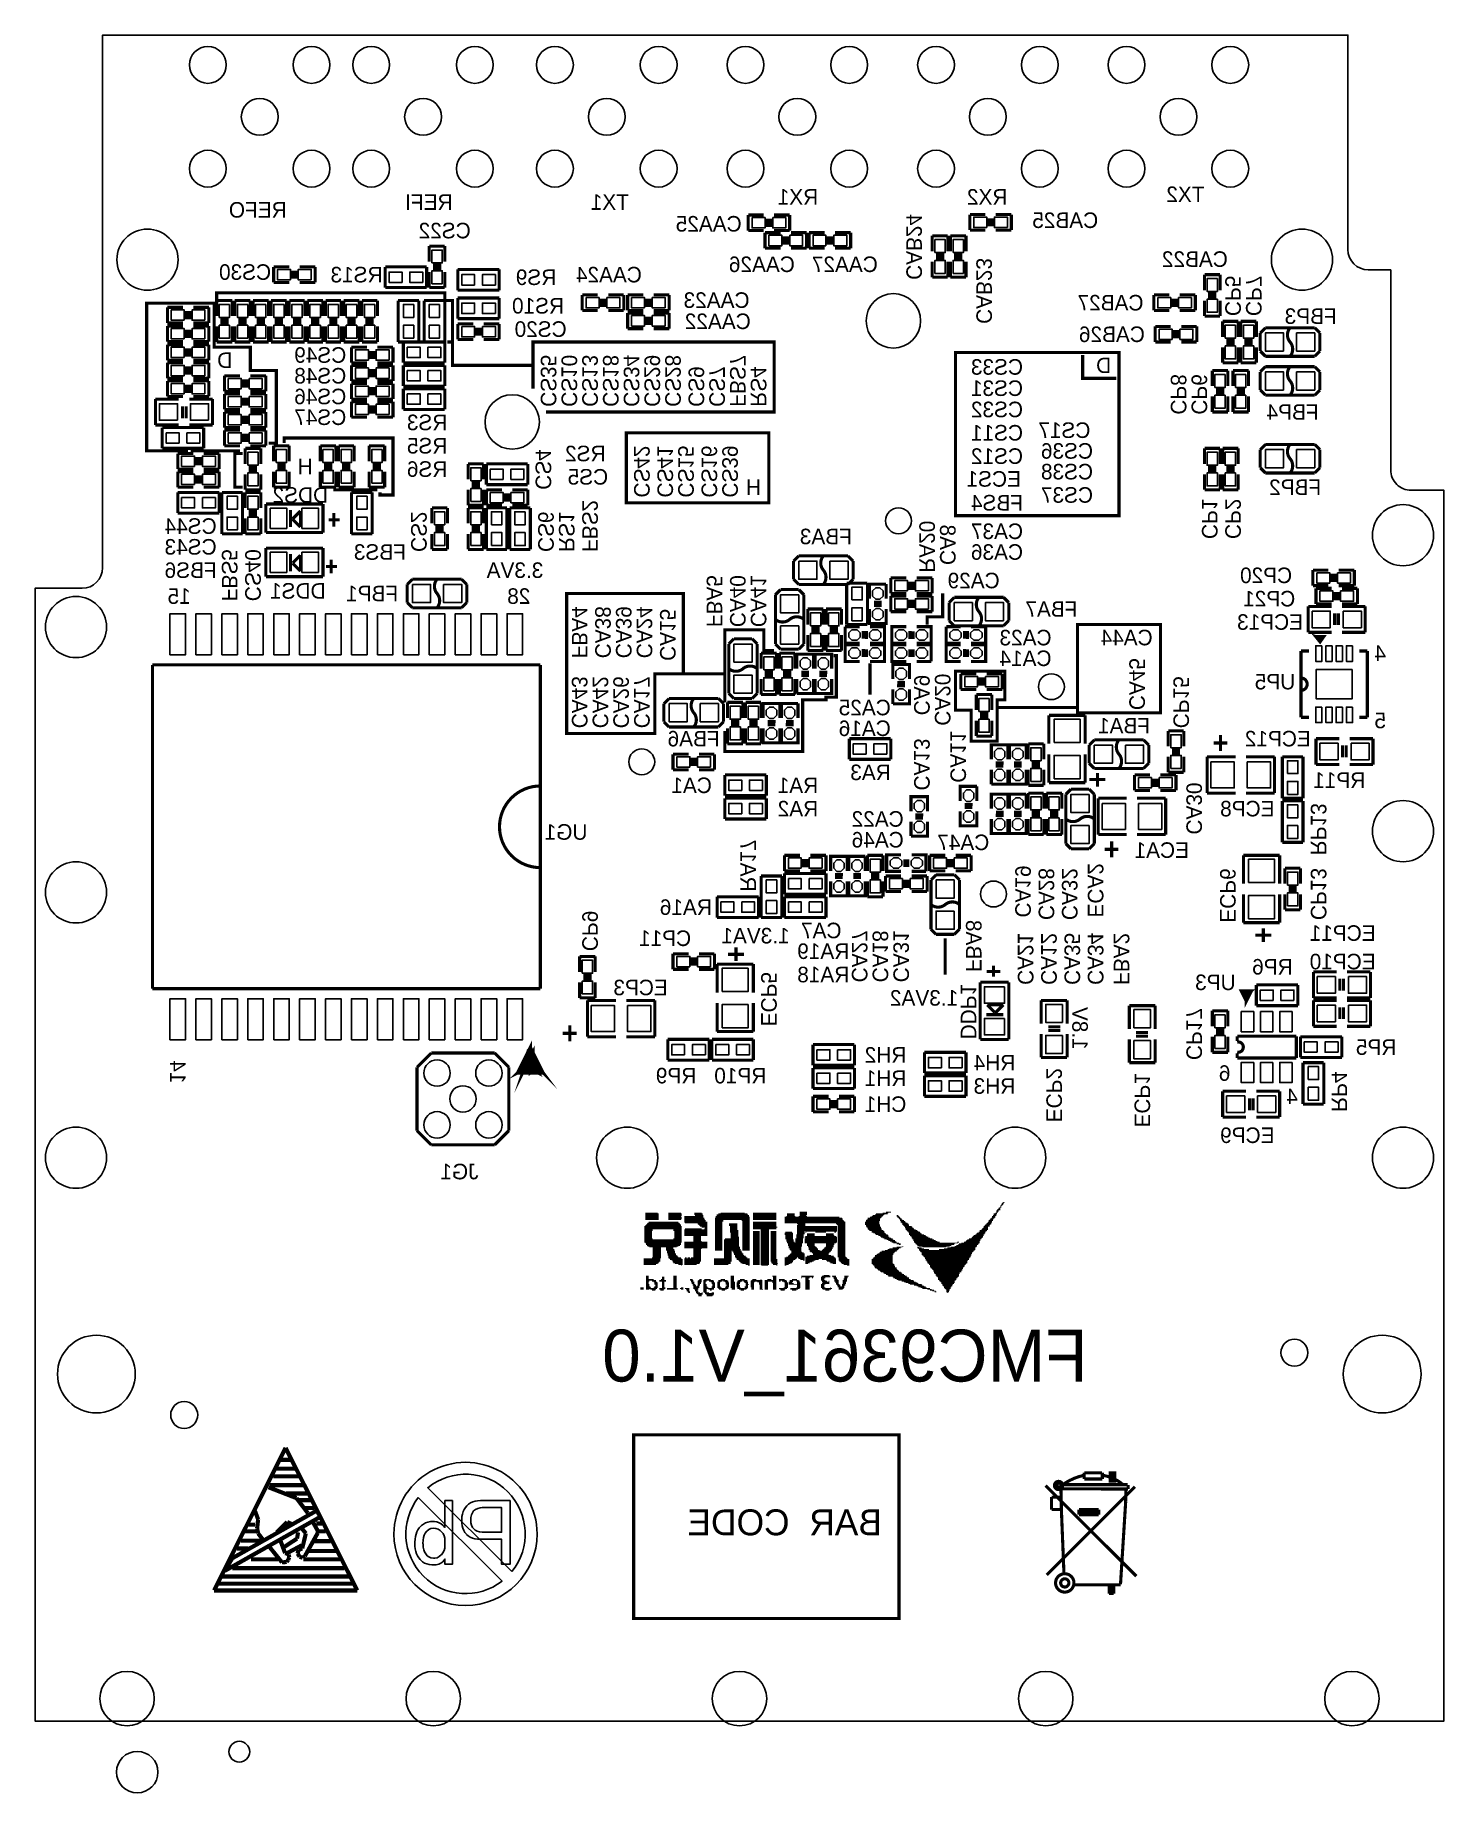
# Model space of a CAD drawing. Extents: x 0 to 69, y -3.5 to 82.6.
import ezdxf

# ---------------------------------------------------------------- set-up
doc = ezdxf.new("R2010")
doc.units = 0
for name, color, linetype in [('BOARD_GEOMETRY_OUTLINE', 3, 'CONTINUOUS'), ('BOARD_GEOMETRY_SILKSCREEN_', 1, 'CONTINUOUS'), ('PACKAGE_GEOMETRY_SILKSCREE', 4, 'CONTINUOUS'), ('PIN_B', 5, 'CONTINUOUS'), ('REF_DES_SILKSCREEN_B', 6, 'CONTINUOUS')]:
    doc.layers.add(name, color=color, linetype=linetype)

msp = doc.modelspace()

# ---------------------------------------------------------------- texts
at = {"layer": 'BOARD_GEOMETRY_SILKSCREEN_', "text_generation_flag": 2, "width": 1.000333}
for s, p in [('RX1', (38.354, 74.295)), ('RX2', (47.625, 74.295)), ('TX2', (57.277, 74.422)), ('REFO', (12.319, 73.66)), ('REFI', (20.447, 74.041)), ('TX1', (29.083, 74.041)), ('D', (9.652, 66.294)), ('D', (52.705, 66.04)), ('H', (13.589, 61.087)), ('H', (35.56, 60.071)), ('3.3VA', (24.892, 56.007)), ('1.3VA1', (36.957, 38.1)), ('1.3VA2', (45.212, 35.052))]:
    msp.add_text(s, height=0.762, dxfattribs=at).set_placement(p)
msp.add_text('1.8V', height=0.762, rotation=270, dxfattribs=at).set_placement((50.8, 32.893))
at = {"layer": 'PACKAGE_GEOMETRY_SILKSCREE', "text_generation_flag": 2}
for s, height, width, p in [('15', 0.762, 1.000333, (7.62, 54.737)), ('28', 0.762, 1.000333, (24.257, 54.737)), ('4', 0.762, 1.000333, (66.167, 51.943)), ('5', 0.762, 1.000333, (66.167, 48.641)), ('6', 0.762, 1.000333, (58.547, 31.369)), ('4', 0.762, 1.000333, (61.849, 30.226)), ('BAR  CODE', 1.27, 1.02, (41.4782, 9.101582))]:
    msp.add_text(s, height=height, dxfattribs=dict(at, width=width)).set_placement(p)
at = {"layer": 'PACKAGE_GEOMETRY_SILKSCREE', "text_generation_flag": 2, "width": 1.000333}
msp.add_text('14', height=0.762, rotation=270, dxfattribs=at).set_placement((6.604, 31.242))
at = {"layer": 'PACKAGE_GEOMETRY_SILKSCREE', "text_generation_flag": 2}
msp.add_text('FMC9361_V1.0', height=2.54, dxfattribs=at).set_placement((51.562, 16.637))
at = {"layer": 'REF_DES_SILKSCREEN_B', "text_generation_flag": 2, "width": 1.000333}
for s, p in [('CS22', (21.336, 72.644)), ('CAA25', (34.606484, 72.97674)), ('CAB25', (52.07, 73.152)), ('CAA26', (37.211, 70.993)), ('CAA27', (41.275, 70.993)), ('CAB22', (58.42, 71.247)), ('CS30', (11.557, 70.612)), ('RS13', (17.018, 70.485)), ('RS9', (25.527254, 70.358)), ('CAA24', (29.718, 70.485)), ('CAA23', (34.992564, 69.23786)), ('CAB27', (54.289452, 69.11086)), ('RS10', (25.908254, 68.961)), ('CAA22', (35.052, 68.199)), ('FBP3', (63.754, 68.453)), ('CS20', (26.035, 67.818)), ('CAB26', (54.356508, 67.564)), ('CS49', (15.240254, 66.548)), ('CS33', (48.387508, 65.9638)), ('CS48', (15.240254, 65.532)), ('CS31', (48.387, 64.9224)), ('CS46', (15.24, 64.516)), ('CS32', (48.387, 63.881)), ('CS47', (15.24, 63.5)), ('RS3', (20.193254, 63.246)), ('FBP4', (62.865, 63.754)), ('RS5', (20.193254, 62.103)), ('CS11', (48.387, 62.738)), ('CS17', (51.689, 62.865)), ('RS2', (27.94, 61.722)), ('CS12', (48.387, 61.595)), ('CS36', (51.816, 61.849)), ('RS6', (20.193254, 60.96)), ('CS5', (28.067, 60.579)), ('ECS1', (48.2854, 60.4774)), ('CS38', (51.816, 60.833)), ('DDS2', (14.351, 59.69)), ('CS37', (51.816, 59.69)), ('FBP2', (62.992, 60.071)), ('FBS4', (48.387254, 59.309)), ('CS44', (8.890254, 58.166)), ('CA37', (48.387254, 57.912)), ('CS43', (8.890254, 57.15)), ('FBA3', (40.005, 57.658)), ('FBS3', (18.161, 56.896)), ('CA36', (48.387, 56.896)), ('FBS6', (8.890254, 56.007)), ('CA29', (47.244, 55.499)), ('CP20', (61.5696, 55.753)), ('DDS1', (14.224, 54.991)), ('FBP1', (17.78, 54.864)), ('CP21', (61.722508, 54.61)), ('FBA7', (51.054, 54.102)), ('CA23', (49.786794, 52.70246)), ('CA44', (54.737, 52.705)), ('ECP13', (62.103508, 53.467)), ('CA14', (49.784, 51.689)), ('UP5', (61.722, 50.546)), ('CA25', (41.91, 49.276)), ('FBA1', (54.61, 48.387)), ('FBA6', (33.528, 47.752)), ('CA16', (41.91, 48.26)), ('ECP12', (62.484, 47.752)), ('RA3', (41.91, 46.101)), ('CA1', (33.147, 45.466)), ('RA1', (38.354254, 45.466)), ('RP11', (65.151, 45.72)), ('RA2', (38.354254, 44.323)), ('ECP8', (60.706, 44.323)), ('UG1', (27.051, 43.18)), ('CA22', (42.542968, 43.81754)), ('CA46', (42.545254, 42.799)), ('CA47', (46.736, 42.672)), ('ECA1', (56.515, 42.291)), ('RA16', (33.147, 39.497)), ('CA7', (39.497254, 38.354)), ('ECP11', (65.659508, 38.227)), ('CP11', (32.131, 37.973)), ('RA19', (39.878254, 37.338)), ('RP6', (61.595, 36.576)), ('ECP10', (65.659508, 36.83)), ('ECP3', (30.988, 35.56)), ('RA18', (39.878254, 36.195)), ('UP3', (58.801, 35.814)), ('RH2', (42.672254, 32.258)), ('RP5', (66.675, 32.639)), ('RP9', (32.385, 31.242)), ('RP10', (35.814254, 31.242)), ('RH1', (42.672254, 31.115)), ('RH4', (48.006254, 31.877)), ('RH3', (48.006254, 30.734)), ('CH1', (42.672254, 29.845)), ('ECP9', (60.706, 28.321)), ('JG1', (21.717, 26.543))]:
    msp.add_text(s, height=0.762, dxfattribs=at).set_placement(p)
for s, p in [('CAB24', (42.672, 70.612)), ('CAB23', (46.101, 68.453)), ('CP5', (58.293, 68.833746)), ('CP7', (59.309, 68.834)), ('CS35', (24.765, 64.389)), ('CS10', (25.781, 64.389)), ('CS13', (26.797, 64.389)), ('CS18', (27.813, 64.389)), ('CS34', (28.829, 64.389)), ('CS29', (29.845, 64.389)), ('CS28', (30.861, 64.389)), ('CS9', (32.004, 64.389)), ('CS7', (33.02, 64.389)), ('FBS7', (34.036, 64.389)), ('RS4', (35.052, 64.389)), ('CP8', (55.626, 64.007746)), ('CP6', (56.642, 64.007746)), ('CS4', (24.511, 60.325)), ('CS42', (29.337, 59.944)), ('CS41', (30.48, 59.944)), ('CS15', (31.496, 59.944)), ('CS16', (32.639, 59.944)), ('CS39', (33.655, 59.944)), ('FBS2', (26.797, 57.277)), ('CP1', (57.15, 57.911746)), ('CP2', (58.293, 57.912)), ('CS2', (18.415, 57.277)), ('CS6', (24.638, 57.277)), ('RS1', (25.654, 57.277)), ('RA20', (43.307, 56.260492)), ('CA8', (44.32046, 56.639206)), ('FBS5', (9.144, 54.864)), ('CS40', (10.287, 54.864)), ('FBA5', (32.893, 53.594)), ('CA40', (34.036, 53.593492)), ('CA41', (35.052, 53.594)), ('FBA4', (26.289, 52.069492)), ('CA38', (27.432, 52.07)), ('CA39', (28.448, 52.07)), ('CA24', (29.464, 52.07)), ('CA15', (30.607, 51.943)), ('CA45', (53.594, 49.53)), ('CA43', (26.289, 48.640746)), ('CA42', (27.305, 48.640746)), ('CA26', (28.31846, 48.638206)), ('CA17', (29.337, 48.641)), ('CA9', (43.053, 49.276)), ('CA20', (44.069, 48.768)), ('CP15', (55.753, 48.641)), ('CA11', (44.831, 45.974)), ('CA13', (43.053, 45.593)), ('CA30', (56.388, 43.434)), ('RP13', (62.484, 42.418)), ('RA17', (34.544, 40.64)), ('CA19', (48.006, 39.37)), ('CA28', (49.15154, 39.245032)), ('CA32', (50.292, 39.243)), ('ECA2', (51.562, 39.37)), ('ECP6', (58.039, 39.116)), ('CP13', (62.484, 39.243)), ('CP9', (26.797, 37.719)), ('FBA8', (45.593, 36.703)), ('CA27', (40.00246, 36.192206)), ('CA18', (41.01846, 36.192206)), ('CA31', (42.037, 36.195)), ('CA21', (48.133, 36.068)), ('CA12', (49.276, 36.068)), ('CA35', (50.419, 36.068)), ('CA34', (51.562, 36.067746)), ('FBA2', (52.832, 36.068)), ('ECP5', (35.56, 34.036)), ('DDP1', (45.339, 33.401)), ('CP17', (56.388, 32.385)), ('ECP2', (49.53, 29.336746)), ('ECP1', (53.848, 29.082746)), ('RP4', (63.5, 29.845))]:
    msp.add_text(s, height=0.762, rotation=270, dxfattribs=at).set_placement(p)

# ---------------------------------------------------------------- linework, layer by layer
at = {"layer": 'BOARD_GEOMETRY_OUTLINE'}
msp.add_lwpolyline([(2.29997, 55.499762), (0, 55.499762), (0, 6.09981), (0, 0), (68.999862, 0.001016), (68.999862, 6.09981), (68.999862, 60.299854), (67.399916, 60.299854, -0.414241), (66.399918, 61.299852), (66.399918, 71.09968), (65.299844, 71.09968, -0.414195), (64.299846, 72.099678), (64.299846, 82.599784), (3.299968, 82.599784), (3.299968, 56.49976, -0.414195)], format="xyb", close=True, dxfattribs=at)
for points in [[(3.299968, 82.599784), (64.299846, 82.599784)], [(3.299968, 56.503824), (3.299968, 82.599784)], [(3.299968, 82.599784), (64.299846, 82.599784)], [(3.299968, 56.49976), (3.299968, 82.599784)], [(64.299846, 72.099678), (64.299846, 82.599784)], [(64.299846, 72.099678), (64.299846, 82.599784)], [(3.299968, 56.49976), (3.299968, 71.599806)], [(65.299844, 71.09968), (66.399918, 71.09968)], [(65.299844, 71.09968), (66.399918, 71.09968)], [(65.37071, 71.09968), (66.399918, 71.09968)], [(66.399918, 61.299852), (66.399918, 71.09968)], [(66.399918, 61.299852), (66.399918, 71.09968)], [(66.399918, 61.299852), (66.399918, 71.09968)], [(67.399916, 60.299854), (68.999862, 60.299854)], [(67.399916, 60.299854), (68.999862, 60.299854)], [(68.999862, 6.09981), (68.999862, 60.299854)], [(68.999862, 6.09981), (68.999862, 60.299854)], [(0, 55.499762), (2.302002, 55.499762)], [(0, 55.499762), (2.29997, 55.499762)], [(0, 25.599644), (0, 55.499762)], [(0, 6.09981), (0, 55.499762)], [(0, 55.499762), (2.29997, 55.499762)], [(0, 6.09981), (0, 55.499762)], [(0, 0), (0, 6.09981)], [(0, 0), (0, 6.09981)], [(68.999862, 0.001016), (68.999862, 6.09981)], [(68.999862, 0.001016), (68.999862, 6.09981)], [(0, 0), (68.999862, 0.001016)]]:
    msp.add_lwpolyline(points, dxfattribs=at)
for points in [[(64.299846, 72.099678, 0.414195), (65.299844, 71.09968)], [(64.299846, 72.099678, 0.414195), (65.299844, 71.09968)], [(66.399918, 61.299852, 0.414241), (67.399916, 60.299854)], [(66.399918, 61.299852, 0.414242), (67.399916, 60.299854)], [(66.399918, 61.299852, 0.414241), (67.399916, 60.299854)], [(2.29997, 55.499762, 0.414195), (3.299968, 56.49976)], [(2.29997, 55.499762, 0.414195), (3.299968, 56.49976)]]:
    msp.add_lwpolyline(points, format="xyb", dxfattribs=at)
at = {"layer": 'BOARD_GEOMETRY_SILKSCREEN_'}
for points, const_width in [([(8.89, 69.596), (8.89, 69.977), (20.066, 69.977), (20.066, 69.596), (20.447, 69.596), (20.447, 67.564), (20.193, 67.564)], 0.1524), ([(7.493, 62.23), (5.461, 62.23), (5.461, 69.469), (8.763, 69.469), (8.763, 67.31), (10.541, 67.31), (10.541, 66.167), (11.811, 66.167), (11.811, 62.611), (11.43, 62.611)], 0.1524), ([(20.447, 67.564), (20.447, 66.421), (24.384, 66.421), (24.384, 67.564), (36.195, 67.564), (36.195, 64.135), (25.019, 64.135)], 0.1524), ([(24.384, 66.421), (24.384, 65.278)], 0.1524), ([(53.086, 65.405), (53.086, 59.055), (45.085, 59.055), (45.085, 67.056), (53.086, 67.056), (53.086, 65.278)], 0.1524), ([(51.308, 66.929), (51.308, 65.786), (52.959, 65.786)], 0.1524), ([(12.192, 62.611), (12.192, 62.865), (17.526, 62.865), (17.526, 60.071), (16.891, 60.071), (16.891, 60.198)], 0.1524), ([(35.687, 63.119), (28.956, 63.119), (28.956, 59.69), (35.941, 59.69), (35.941, 63.119), (35.687, 63.119)], 0.1524), ([(7.62, 62.23), (10.033, 62.23)], 0.1524), ([(10.16, 62.103), (9.779, 62.103), (9.779, 60.452), (10.16, 60.452)], 0.1524), ([(16.764, 60.325), (14.605, 60.325)], 0.1524), ([(31.623, 55.245), (26.035, 55.245), (26.035, 48.387), (30.353, 48.387), (30.353, 51.308), (31.75, 51.308), (31.75, 55.245), (31.623, 55.245)], 0.1524), ([(43.688, 53.721), (43.688, 54.102), (44.45, 54.102), (44.45, 55.245)], 0.1524), ([(33.782, 51.308), (33.782, 53.467), (35.687, 53.467), (35.687, 52.451), (36.195, 52.451)], 0.1524), ([(47.117, 49.657), (51.054, 49.657), (51.054, 53.721), (55.118, 53.721), (55.118, 49.403), (51.054, 49.403), (51.054, 49.657)], 0.1524), ([(33.782, 48.514), (33.782, 47.498), (37.592, 47.498), (37.592, 50.038), (38.735, 50.038), (38.735, 50.165), (39.243, 50.165), (39.243, 52.197), (39.116, 52.197)], 0.1524), ([(40.894, 51.816), (40.894, 50.292)], 0.1524), ([(31.75, 51.308), (33.782, 51.308), (33.782, 49.911)], 0.1524), ([(47.498, 51.435), (45.085, 51.435), (45.085, 49.53), (45.847, 49.53), (45.847, 48.006), (47.117, 48.006), (47.117, 50.038), (47.498, 50.038), (47.498, 51.435)], 0.1524), ([(44.577, 38.354), (44.577, 36.576)], 0.1524), ([(47.196756, 25.011126), (47.074836, 25.011126)], 0.04064), ([(47.196756, 24.970486), (47.074836, 24.970486)], 0.04064), ([(47.237396, 25.051766), (47.115476, 25.051766)], 0.04064), ([(47.278036, 25.092406), (47.156116, 25.092406)], 0.04064), ([(47.278036, 25.051766), (47.156116, 25.051766)], 0.04064), ([(47.278036, 25.133046), (47.196756, 25.133046)], 0.04064), ([(47.318676, 25.173686), (47.237396, 25.173686)], 0.04064), ([(47.359316, 25.254966), (47.278036, 25.254966)], 0.04064), ([(47.359316, 25.254966), (47.278036, 25.254966)], 0.04064), ([(47.318676, 25.214326), (47.278036, 25.214326)], 0.04064), ([(47.440596, 25.336246), (47.318676, 25.336246)], 0.04064), ([(47.399956, 25.295606), (47.318676, 25.295606)], 0.04064), ([(47.440596, 25.376886), (47.359316, 25.376886)], 0.04064), ([(47.481236, 25.417526), (47.399956, 25.417526)], 0.04064), ([(31.672276, 24.238966), (29.843476, 24.238966)], 0.04064), ([(31.672276, 24.198326), (29.843476, 24.198326)], 0.04064), ([(31.672276, 24.157686), (29.843476, 24.157686)], 0.04064), ([(31.672276, 24.117046), (29.843476, 24.117046)], 0.04064), ([(30.493716, 24.889206), (29.884116, 24.889206)], 0.04064), ([(30.534356, 24.848566), (29.884116, 24.848566)], 0.04064), ([(30.534356, 24.848566), (29.884116, 24.848566)], 0.04064), ([(30.534356, 24.807926), (29.884116, 24.807926)], 0.04064), ([(30.534356, 24.767286), (29.884116, 24.767286)], 0.04064), ([(30.534356, 24.726646), (29.884116, 24.726646)], 0.04064), ([(30.534356, 24.686006), (29.884116, 24.686006)], 0.04064), ([(30.534356, 24.645366), (29.884116, 24.645366)], 0.04064), ([(30.534356, 24.645366), (29.884116, 24.645366)], 0.04064), ([(30.534356, 24.604726), (29.884116, 24.604726)], 0.04064), ([(30.534356, 24.564086), (29.884116, 24.564086)], 0.04064), ([(31.631636, 24.279606), (29.884116, 24.279606)], 0.04064), ([(31.631636, 24.238966), (29.884116, 24.238966)], 0.04064), ([(31.631636, 24.320246), (29.924756, 24.320246)], 0.04064), ([(31.590996, 24.360886), (29.965396, 24.360886)], 0.04064), ([(31.550356, 24.401526), (30.006036, 24.401526)], 0.04064), ([(31.509716, 24.442166), (30.046676, 24.442166)], 0.04064), ([(31.631636, 24.889206), (31.022036, 24.889206)], 0.04064), ([(31.672276, 24.848566), (31.022036, 24.848566)], 0.04064), ([(31.672276, 24.848566), (31.022036, 24.848566)], 0.04064), ([(31.672276, 24.807926), (31.022036, 24.807926)], 0.04064), ([(31.672276, 24.767286), (31.022036, 24.767286)], 0.04064), ([(31.631636, 24.726646), (31.022036, 24.726646)], 0.04064), ([(31.672276, 24.686006), (31.022036, 24.686006)], 0.04064), ([(31.672276, 24.645366), (31.022036, 24.645366)], 0.04064), ([(31.672276, 24.645366), (31.022036, 24.645366)], 0.04064), ([(31.672276, 24.604726), (31.022036, 24.604726)], 0.04064), ([(31.631636, 24.564086), (31.022036, 24.564086)], 0.04064), ([(32.728916, 24.726646), (31.794196, 24.726646)], 0.04064), ([(32.728916, 24.686006), (31.794196, 24.686006)], 0.04064), ([(32.769556, 24.645366), (31.794196, 24.645366)], 0.04064), ([(32.769556, 24.645366), (31.794196, 24.645366)], 0.04064), ([(32.769556, 24.604726), (31.794196, 24.604726)], 0.04064), ([(32.810196, 24.564086), (31.794196, 24.564086)], 0.04064), ([(32.850836, 24.523446), (31.794196, 24.523446)], 0.04064), ([(32.850836, 24.482806), (31.794196, 24.482806)], 0.04064), ([(32.932116, 24.442166), (31.794196, 24.442166)], 0.04064), ([(32.932116, 24.442166), (31.794196, 24.442166)], 0.04064), ([(32.932116, 24.401526), (31.834836, 24.401526)], 0.04064), ([(32.647636, 24.117046), (31.834836, 24.117046)], 0.04064), ([(32.647636, 24.889206), (32.281876, 24.889206)], 0.04064), ([(32.688276, 24.848566), (32.281876, 24.848566)], 0.04064), ([(32.688276, 24.848566), (32.281876, 24.848566)], 0.04064), ([(32.688276, 24.807926), (32.281876, 24.807926)], 0.04064), ([(32.728916, 24.767286), (32.322516, 24.767286)], 0.04064), ([(32.932116, 24.360886), (32.444436, 24.360886)], 0.04064), ([(32.932116, 24.320246), (32.485076, 24.320246)], 0.04064), ([(32.932116, 24.279606), (32.525716, 24.279606)], 0.04064), ([(32.932116, 24.238966), (32.566356, 24.238966)], 0.04064), ([(32.932116, 24.238966), (32.606996, 24.238966)], 0.04064), ([(32.932116, 24.198326), (32.647636, 24.198326)], 0.04064), ([(32.932116, 24.117046), (32.769556, 24.117046)], 0.04064), ([(32.932116, 24.157686), (32.810196, 24.157686)], 0.04064), ([(35.004756, 24.645366), (33.297876, 24.645366)], 0.04064), ([(35.004756, 24.604726), (33.297876, 24.604726)], 0.04064), ([(35.004756, 24.564086), (33.297876, 24.564086)], 0.04064), ([(33.704276, 24.523446), (33.297876, 24.523446)], 0.04064), ([(33.704276, 24.482806), (33.297876, 24.482806)], 0.04064), ([(33.663636, 24.442166), (33.297876, 24.442166)], 0.04064), ([(33.663636, 24.442166), (33.297876, 24.442166)], 0.04064), ([(33.663636, 24.401526), (33.297876, 24.401526)], 0.04064), ([(33.663636, 24.360886), (33.297876, 24.360886)], 0.04064), ([(33.663636, 24.320246), (33.297876, 24.320246)], 0.04064), ([(33.663636, 24.279606), (33.297876, 24.279606)], 0.04064), ([(33.663636, 24.238966), (33.297876, 24.238966)], 0.04064), ([(33.663636, 24.238966), (33.297876, 24.238966)], 0.04064), ([(33.663636, 24.198326), (33.297876, 24.198326)], 0.04064), ([(33.663636, 24.157686), (33.297876, 24.157686)], 0.04064), ([(33.663636, 24.117046), (33.297876, 24.117046)], 0.04064), ([(34.964116, 24.726646), (33.338516, 24.726646)], 0.04064), ([(35.004756, 24.686006), (33.338516, 24.686006)], 0.04064), ([(35.004756, 24.645366), (33.338516, 24.645366)], 0.04064), ([(34.923476, 24.807926), (33.379156, 24.807926)], 0.04064), ([(34.964116, 24.767286), (33.379156, 24.767286)], 0.04064), ([(34.842196, 24.848566), (33.460436, 24.848566)], 0.04064), ([(34.882836, 24.848566), (33.460436, 24.848566)], 0.04064), ([(34.760916, 24.889206), (33.582356, 24.889206)], 0.04064), ([(34.395156, 24.360886), (33.988756, 24.360886)], 0.04064), ([(34.395156, 24.320246), (33.988756, 24.320246)], 0.04064), ([(34.395156, 24.279606), (33.988756, 24.279606)], 0.04064), ([(34.395156, 24.238966), (34.029396, 24.238966)], 0.04064), ([(34.395156, 24.238966), (34.029396, 24.238966)], 0.04064), ([(34.395156, 24.198326), (34.029396, 24.198326)], 0.04064), ([(34.395156, 24.157686), (34.029396, 24.157686)], 0.04064), ([(34.395156, 24.117046), (34.029396, 24.117046)], 0.04064), ([(35.004756, 24.523446), (34.598356, 24.523446)], 0.04064), ([(35.004756, 24.482806), (34.638996, 24.482806)], 0.04064), ([(35.004756, 24.442166), (34.638996, 24.442166)], 0.04064), ([(35.004756, 24.442166), (34.638996, 24.442166)], 0.04064), ([(35.004756, 24.401526), (34.638996, 24.401526)], 0.04064), ([(35.004756, 24.360886), (34.638996, 24.360886)], 0.04064), ([(35.004756, 24.320246), (34.638996, 24.320246)], 0.04064), ([(35.004756, 24.279606), (34.638996, 24.279606)], 0.04064), ([(35.004756, 24.238966), (34.638996, 24.238966)], 0.04064), ([(35.004756, 24.238966), (34.638996, 24.238966)], 0.04064), ([(35.004756, 24.198326), (34.638996, 24.198326)], 0.04064), ([(35.004756, 24.157686), (34.638996, 24.157686)], 0.04064), ([(35.004756, 24.117046), (34.638996, 24.117046)], 0.04064), ([(36.305236, 24.889206), (35.167316, 24.889206)], 0.04064), ([(36.305236, 24.848566), (35.167316, 24.848566)], 0.04064), ([(36.305236, 24.848566), (35.167316, 24.848566)], 0.04064), ([(36.305236, 24.807926), (35.167316, 24.807926)], 0.04064), ([(36.305236, 24.767286), (35.167316, 24.767286)], 0.04064), ([(36.305236, 24.726646), (35.167316, 24.726646)], 0.04064), ([(36.305236, 24.686006), (35.167316, 24.686006)], 0.04064), ([(36.305236, 24.645366), (35.167316, 24.645366)], 0.04064), ([(36.305236, 24.645366), (35.167316, 24.645366)], 0.04064), ([(36.305236, 24.604726), (35.167316, 24.604726)], 0.04064), ([(36.305236, 24.564086), (35.167316, 24.564086)], 0.04064), ([(36.305236, 24.442166), (35.167316, 24.442166)], 0.04064), ([(36.305236, 24.442166), (35.167316, 24.442166)], 0.04064), ([(36.305236, 24.401526), (35.167316, 24.401526)], 0.04064), ([(36.305236, 24.360886), (35.167316, 24.360886)], 0.04064), ([(36.305236, 24.320246), (35.167316, 24.320246)], 0.04064), ([(36.305236, 24.279606), (35.167316, 24.279606)], 0.04064), ([(36.305236, 24.238966), (35.167316, 24.238966)], 0.04064), ([(36.305236, 24.238966), (35.167316, 24.238966)], 0.04064), ([(36.345876, 24.198326), (35.167316, 24.198326)], 0.04064), ([(36.305236, 24.157686), (35.167316, 24.157686)], 0.04064), ([(36.305236, 24.117046), (35.167316, 24.117046)], 0.04064), ([(39.393876, 24.686006), (36.711636, 24.686006)], 0.04064), ([(39.475156, 24.645366), (36.711636, 24.645366)], 0.04064), ([(39.515796, 24.645366), (36.711636, 24.645366)], 0.04064), ([(39.556436, 24.604726), (36.711636, 24.604726)], 0.04064), ([(39.556436, 24.564086), (36.711636, 24.564086)], 0.04064), ([(39.597076, 24.523446), (36.711636, 24.523446)], 0.04064), ([(39.637716, 24.482806), (36.711636, 24.482806)], 0.04064), ([(39.637716, 24.442166), (36.711636, 24.442166)], 0.04064), ([(39.678356, 24.442166), (36.711636, 24.442166)], 0.04064), ([(39.678356, 24.401526), (36.711636, 24.401526)], 0.04064), ([(37.239956, 24.726646), (36.792916, 24.726646)], 0.04064), ([(37.199316, 24.848566), (36.833556, 24.848566)], 0.04064), ([(37.199316, 24.848566), (36.833556, 24.848566)], 0.04064), ([(37.199316, 24.807926), (36.833556, 24.807926)], 0.04064), ([(37.199316, 24.767286), (36.833556, 24.767286)], 0.04064), ([(37.727636, 24.360886), (37.321236, 24.360886)], 0.04064), ([(37.727636, 24.279606), (37.321236, 24.279606)], 0.04064), ([(39.271956, 24.238966), (37.321236, 24.238966)], 0.04064), ([(39.271956, 24.238966), (37.321236, 24.238966)], 0.04064), ([(39.271956, 24.198326), (37.321236, 24.198326)], 0.04064), ([(39.271956, 24.157686), (37.321236, 24.157686)], 0.04064), ([(39.271956, 24.117046), (37.321236, 24.117046)], 0.04064), ([(37.727636, 24.320246), (37.361876, 24.320246)], 0.04064), ([(37.808916, 24.726646), (37.402516, 24.726646)], 0.04064), ([(37.808916, 24.929846), (37.443156, 24.929846)], 0.04064), ([(37.808916, 24.889206), (37.443156, 24.889206)], 0.04064), ([(37.808916, 24.848566), (37.443156, 24.848566)], 0.04064), ([(37.808916, 24.848566), (37.443156, 24.848566)], 0.04064), ([(37.808916, 24.807926), (37.443156, 24.807926)], 0.04064), ([(37.768276, 24.767286), (37.443156, 24.767286)], 0.04064), ([(39.678356, 24.360886), (39.231316, 24.360886)], 0.04064), ([(39.678356, 24.320246), (39.271956, 24.320246)], 0.04064), ([(39.678356, 24.279606), (39.312596, 24.279606)], 0.04064), ([(39.678356, 24.238966), (39.312596, 24.238966)], 0.04064), ([(39.678356, 24.238966), (39.312596, 24.238966)], 0.04064), ([(39.678356, 24.198326), (39.312596, 24.198326)], 0.04064), ([(39.678356, 24.157686), (39.312596, 24.157686)], 0.04064), ([(39.678356, 24.117046), (39.312596, 24.117046)], 0.04064), ([(41.344596, 24.442166), (40.653716, 24.442166)], 0.04064), ([(41.344596, 24.442166), (40.653716, 24.442166)], 0.04064), ([(41.344596, 24.401526), (40.653716, 24.401526)], 0.04064), ([(41.344596, 24.360886), (40.653716, 24.360886)], 0.04064), ([(41.385236, 24.320246), (40.653716, 24.320246)], 0.04064), ([(41.385236, 24.523446), (40.694356, 24.523446)], 0.04064), ([(41.344596, 24.482806), (40.694356, 24.482806)], 0.04064), ([(41.385236, 24.279606), (40.694356, 24.279606)], 0.04064), ([(41.385236, 24.238966), (40.694356, 24.238966)], 0.04064), ([(41.385236, 24.564086), (40.734996, 24.564086)], 0.04064), ([(41.385236, 24.238966), (40.734996, 24.238966)], 0.04064), ([(41.425876, 24.198326), (40.734996, 24.198326)], 0.04064), ([(41.385236, 24.645366), (40.775636, 24.645366)], 0.04064), ([(41.385236, 24.604726), (40.775636, 24.604726)], 0.04064), ([(41.425876, 24.157686), (40.775636, 24.157686)], 0.04064), ([(41.466516, 24.117046), (40.775636, 24.117046)], 0.04064), ([(41.425876, 24.645366), (40.856916, 24.645366)], 0.04064), ([(41.466516, 24.686006), (40.897556, 24.686006)], 0.04064), ([(41.507156, 24.726646), (40.978836, 24.726646)], 0.04064), ([(41.547796, 24.767286), (41.019476, 24.767286)], 0.04064), ([(41.588436, 24.807926), (41.141396, 24.807926)], 0.04064), ([(41.669716, 24.848566), (41.182036, 24.848566)], 0.04064), ([(41.750996, 24.848566), (41.344596, 24.848566)], 0.04064), ([(41.791636, 24.889206), (41.507156, 24.889206)], 0.04064), ([(41.913556, 24.929846), (41.669716, 24.929846)], 0.04064), ([(42.279316, 24.767286), (42.198036, 24.767286)], 0.04064), ([(42.319956, 24.726646), (42.198036, 24.726646)], 0.04064), ([(42.360596, 24.686006), (42.238676, 24.686006)], 0.04064), ([(42.401236, 24.645366), (42.279316, 24.645366)], 0.04064), ([(42.401236, 24.645366), (42.279316, 24.645366)], 0.04064), ([(42.441876, 24.604726), (42.319956, 24.604726)], 0.04064), ([(42.482516, 24.564086), (42.360596, 24.564086)], 0.04064), ([(42.563796, 24.523446), (42.360596, 24.523446)], 0.04064), ([(42.604436, 24.482806), (42.401236, 24.482806)], 0.04064), ([(42.604436, 24.442166), (42.401236, 24.442166)], 0.04064), ([(42.645076, 24.442166), (42.401236, 24.442166)], 0.04064), ([(42.726356, 24.401526), (42.441876, 24.401526)], 0.04064), ([(42.766996, 24.360886), (42.482516, 24.360886)], 0.04064), ([(42.807636, 24.320246), (42.482516, 24.320246)], 0.04064), ([(42.807636, 24.279606), (42.523156, 24.279606)], 0.04064), ([(42.888916, 24.238966), (42.563796, 24.238966)], 0.04064), ([(42.929556, 24.238966), (42.563796, 24.238966)], 0.04064), ([(42.970196, 24.198326), (42.604436, 24.198326)], 0.04064), ([(43.010836, 24.157686), (42.604436, 24.157686)], 0.04064), ([(43.051476, 24.117046), (42.645076, 24.117046)], 0.04064), ([(46.668436, 24.117046), (46.383956, 24.117046)], 0.04064), ([(46.668436, 24.157686), (46.424596, 24.157686)], 0.04064), ([(46.709076, 24.238966), (46.465236, 24.238966)], 0.04064), ([(46.668436, 24.198326), (46.465236, 24.198326)], 0.04064), ([(46.749716, 24.279606), (46.505876, 24.279606)], 0.04064), ([(46.749716, 24.238966), (46.505876, 24.238966)], 0.04064), ([(46.790356, 24.320246), (46.546516, 24.320246)], 0.04064), ([(46.830996, 24.360886), (46.587156, 24.360886)], 0.04064), ([(46.830996, 24.401526), (46.627796, 24.401526)], 0.04064), ([(46.871636, 24.442166), (46.668436, 24.442166)], 0.04064), ([(46.871636, 24.442166), (46.668436, 24.442166)], 0.04064), ([(46.912276, 24.523446), (46.709076, 24.523446)], 0.04064), ([(46.871636, 24.482806), (46.709076, 24.482806)], 0.04064), ([(46.912276, 24.564086), (46.749716, 24.564086)], 0.04064), ([(46.952916, 24.604726), (46.790356, 24.604726)], 0.04064), ([(46.993556, 24.645366), (46.830996, 24.645366)], 0.04064), ([(47.034196, 24.726646), (46.871636, 24.726646)], 0.04064), ([(47.034196, 24.686006), (46.871636, 24.686006)], 0.04064), ([(46.993556, 24.645366), (46.871636, 24.645366)], 0.04064), ([(47.074836, 24.767286), (46.912276, 24.767286)], 0.04064), ([(47.074836, 24.848566), (46.952916, 24.848566)], 0.04064), ([(47.074836, 24.807926), (46.952916, 24.807926)], 0.04064), ([(47.115476, 24.848566), (46.993556, 24.848566)], 0.04064), ([(47.115476, 24.889206), (47.034196, 24.889206)], 0.04064), ([(47.156116, 24.929846), (47.074836, 24.929846)], 0.04064), ([(30.249876, 24.076406), (29.843476, 24.076406)], 0.04064), ([(30.249876, 24.035766), (29.843476, 24.035766)], 0.04064), ([(30.209236, 24.035766), (29.843476, 24.035766)], 0.04064), ([(30.209236, 23.995126), (29.843476, 23.995126)], 0.04064), ([(30.209236, 23.954486), (29.843476, 23.954486)], 0.04064), ([(30.209236, 23.913846), (29.843476, 23.913846)], 0.04064), ([(30.209236, 23.873206), (29.843476, 23.873206)], 0.04064), ([(30.209236, 23.832566), (29.843476, 23.832566)], 0.04064), ([(30.209236, 23.832566), (29.843476, 23.832566)], 0.04064), ([(30.209236, 23.791926), (29.843476, 23.791926)], 0.04064), ([(30.209236, 23.751286), (29.843476, 23.751286)], 0.04064), ([(30.209236, 23.710646), (29.843476, 23.710646)], 0.04064), ([(30.209236, 23.670006), (29.843476, 23.670006)], 0.04064), ([(30.209236, 23.629366), (29.843476, 23.629366)], 0.04064), ([(30.249876, 23.629366), (29.843476, 23.629366)], 0.04064), ([(31.672276, 23.588726), (29.843476, 23.588726)], 0.04064), ([(31.672276, 23.548086), (29.843476, 23.548086)], 0.04064), ([(31.672276, 23.507446), (29.843476, 23.507446)], 0.04064), ([(31.672276, 23.466806), (29.843476, 23.466806)], 0.04064), ([(31.631636, 23.426166), (29.884116, 23.426166)], 0.04064), ([(31.631636, 23.426166), (29.884116, 23.426166)], 0.04064), ([(31.631636, 23.385526), (29.924756, 23.385526)], 0.04064), ([(31.631636, 23.344886), (29.924756, 23.344886)], 0.04064), ([(31.590996, 23.304246), (29.965396, 23.304246)], 0.04064), ([(31.509716, 23.263606), (30.006036, 23.263606)], 0.04064), ([(31.672276, 24.076406), (31.265876, 24.076406)], 0.04064), ([(31.672276, 24.035766), (31.265876, 24.035766)], 0.04064), ([(31.672276, 23.629366), (31.265876, 23.629366)], 0.04064), ([(31.672276, 24.035766), (31.306516, 24.035766)], 0.04064), ([(31.672276, 23.995126), (31.306516, 23.995126)], 0.04064), ([(31.672276, 23.954486), (31.306516, 23.954486)], 0.04064), ([(31.672276, 23.913846), (31.306516, 23.913846)], 0.04064), ([(31.672276, 23.873206), (31.306516, 23.873206)], 0.04064), ([(31.672276, 23.832566), (31.306516, 23.832566)], 0.04064), ([(31.672276, 23.832566), (31.306516, 23.832566)], 0.04064), ([(31.672276, 23.791926), (31.306516, 23.791926)], 0.04064), ([(31.672276, 23.751286), (31.306516, 23.751286)], 0.04064), ([(31.672276, 23.710646), (31.306516, 23.710646)], 0.04064), ([(31.672276, 23.670006), (31.306516, 23.670006)], 0.04064), ([(31.672276, 23.629366), (31.306516, 23.629366)], 0.04064), ([(32.932116, 24.076406), (31.794196, 24.076406)], 0.04064), ([(32.932116, 24.035766), (31.794196, 24.035766)], 0.04064), ([(32.932116, 24.035766), (31.794196, 24.035766)], 0.04064), ([(32.932116, 23.995126), (31.794196, 23.995126)], 0.04064), ([(32.932116, 23.954486), (31.794196, 23.954486)], 0.04064), ([(32.932116, 23.913846), (31.794196, 23.913846)], 0.04064), ([(32.932116, 23.873206), (31.794196, 23.873206)], 0.04064), ([(32.932116, 23.832566), (31.794196, 23.832566)], 0.04064), ([(32.932116, 23.832566), (31.794196, 23.832566)], 0.04064), ([(32.932116, 23.791926), (31.794196, 23.791926)], 0.04064), ([(32.932116, 23.466806), (31.794196, 23.466806)], 0.04064), ([(32.932116, 23.426166), (31.794196, 23.426166)], 0.04064), ([(32.932116, 23.426166), (31.794196, 23.426166)], 0.04064), ([(32.932116, 23.385526), (31.794196, 23.385526)], 0.04064), ([(32.932116, 23.344886), (31.794196, 23.344886)], 0.04064), ([(32.932116, 23.304246), (31.794196, 23.304246)], 0.04064), ([(32.932116, 23.263606), (31.794196, 23.263606)], 0.04064), ([(32.606996, 23.751286), (32.241236, 23.751286)], 0.04064), ([(32.606996, 23.710646), (32.241236, 23.710646)], 0.04064), ([(32.606996, 23.670006), (32.241236, 23.670006)], 0.04064), ([(32.606996, 23.629366), (32.241236, 23.629366)], 0.04064), ([(32.606996, 23.629366), (32.241236, 23.629366)], 0.04064), ([(32.606996, 23.588726), (32.241236, 23.588726)], 0.04064), ([(32.606996, 23.548086), (32.241236, 23.548086)], 0.04064), ([(32.647636, 23.507446), (32.241236, 23.507446)], 0.04064), ([(33.663636, 24.076406), (33.297876, 24.076406)], 0.04064), ([(33.663636, 24.035766), (33.297876, 24.035766)], 0.04064), ([(33.663636, 24.035766), (33.297876, 24.035766)], 0.04064), ([(33.663636, 23.995126), (33.297876, 23.995126)], 0.04064), ([(33.663636, 23.954486), (33.297876, 23.954486)], 0.04064), ([(33.663636, 23.913846), (33.297876, 23.913846)], 0.04064), ([(33.663636, 23.873206), (33.297876, 23.873206)], 0.04064), ([(33.663636, 23.832566), (33.297876, 23.832566)], 0.04064), ([(33.663636, 23.832566), (33.297876, 23.832566)], 0.04064), ([(33.663636, 23.791926), (33.297876, 23.791926)], 0.04064), ([(33.663636, 23.751286), (33.297876, 23.751286)], 0.04064), ([(33.663636, 23.710646), (33.297876, 23.710646)], 0.04064), ([(33.663636, 23.670006), (33.297876, 23.670006)], 0.04064), ([(33.663636, 23.629366), (33.297876, 23.629366)], 0.04064), ([(33.663636, 23.629366), (33.297876, 23.629366)], 0.04064), ([(33.663636, 23.588726), (33.297876, 23.588726)], 0.04064), ([(33.663636, 23.548086), (33.297876, 23.548086)], 0.04064), ([(33.663636, 23.507446), (33.297876, 23.507446)], 0.04064), ([(33.663636, 23.466806), (33.297876, 23.466806)], 0.04064), ([(33.663636, 23.426166), (33.297876, 23.426166)], 0.04064), ([(33.663636, 23.426166), (33.297876, 23.426166)], 0.04064), ([(33.663636, 23.385526), (33.297876, 23.385526)], 0.04064), ([(33.663636, 23.344886), (33.297876, 23.344886)], 0.04064), ([(33.663636, 23.304246), (33.297876, 23.304246)], 0.04064), ([(33.663636, 23.263606), (33.297876, 23.263606)], 0.04064), ([(34.476436, 23.588726), (33.744916, 23.588726)], 0.04064), ([(34.476436, 23.548086), (33.744916, 23.548086)], 0.04064), ([(34.476436, 23.507446), (33.744916, 23.507446)], 0.04064), ([(34.476436, 23.466806), (33.744916, 23.466806)], 0.04064), ([(34.476436, 23.426166), (33.744916, 23.426166)], 0.04064), ([(34.476436, 23.426166), (33.744916, 23.426166)], 0.04064), ([(34.476436, 23.385526), (33.744916, 23.385526)], 0.04064), ([(34.476436, 23.344886), (33.744916, 23.344886)], 0.04064), ([(34.476436, 23.304246), (33.744916, 23.304246)], 0.04064), ([(34.476436, 23.263606), (33.744916, 23.263606)], 0.04064), ([(34.476436, 23.629366), (33.785556, 23.629366)], 0.04064), ([(34.395156, 24.076406), (34.029396, 24.076406)], 0.04064), ([(34.435796, 24.035766), (34.029396, 24.035766)], 0.04064), ([(34.435796, 24.035766), (34.029396, 24.035766)], 0.04064), ([(34.435796, 23.995126), (34.029396, 23.995126)], 0.04064), ([(34.435796, 23.954486), (34.029396, 23.954486)], 0.04064), ([(34.435796, 23.913846), (34.070036, 23.913846)], 0.04064), ([(34.435796, 23.873206), (34.070036, 23.873206)], 0.04064), ([(34.435796, 23.832566), (34.070036, 23.832566)], 0.04064), ([(34.435796, 23.832566), (34.070036, 23.832566)], 0.04064), ([(34.435796, 23.791926), (34.070036, 23.791926)], 0.04064), ([(34.435796, 23.751286), (34.070036, 23.751286)], 0.04064), ([(34.476436, 23.710646), (34.070036, 23.710646)], 0.04064), ([(34.476436, 23.670006), (34.070036, 23.670006)], 0.04064), ([(34.476436, 23.629366), (34.070036, 23.629366)], 0.04064), ([(35.004756, 24.076406), (34.638996, 24.076406)], 0.04064), ([(35.004756, 24.035766), (34.638996, 24.035766)], 0.04064), ([(35.004756, 24.035766), (34.638996, 24.035766)], 0.04064), ([(35.004756, 23.995126), (34.638996, 23.995126)], 0.04064), ([(35.004756, 23.954486), (34.638996, 23.954486)], 0.04064), ([(35.004756, 23.913846), (34.638996, 23.913846)], 0.04064), ([(35.004756, 23.873206), (34.638996, 23.873206)], 0.04064), ([(35.004756, 23.832566), (34.638996, 23.832566)], 0.04064), ([(35.004756, 23.832566), (34.638996, 23.832566)], 0.04064), ([(35.004756, 23.791926), (34.638996, 23.791926)], 0.04064), ([(35.004756, 23.751286), (34.638996, 23.751286)], 0.04064), ([(35.004756, 23.710646), (34.638996, 23.710646)], 0.04064), ([(35.004756, 23.670006), (34.638996, 23.670006)], 0.04064), ([(35.004756, 23.629366), (34.638996, 23.629366)], 0.04064), ([(35.004756, 23.629366), (34.638996, 23.629366)], 0.04064), ([(35.004756, 23.588726), (34.638996, 23.588726)], 0.04064), ([(35.004756, 23.548086), (34.638996, 23.548086)], 0.04064), ([(35.004756, 23.507446), (34.638996, 23.507446)], 0.04064), ([(35.004756, 23.466806), (34.638996, 23.466806)], 0.04064), ([(35.004756, 23.426166), (34.638996, 23.426166)], 0.04064), ([(35.004756, 23.426166), (34.638996, 23.426166)], 0.04064), ([(35.004756, 23.385526), (34.638996, 23.385526)], 0.04064), ([(35.004756, 23.344886), (34.638996, 23.344886)], 0.04064), ([(35.004756, 23.304246), (34.638996, 23.304246)], 0.04064), ([(35.004756, 23.263606), (34.638996, 23.263606)], 0.04064), ([(35.492436, 23.995126), (35.167316, 23.995126)], 0.04064), ([(35.492436, 23.954486), (35.167316, 23.954486)], 0.04064), ([(35.492436, 23.913846), (35.167316, 23.913846)], 0.04064), ([(35.492436, 23.873206), (35.167316, 23.873206)], 0.04064), ([(35.492436, 23.832566), (35.167316, 23.832566)], 0.04064), ([(35.492436, 23.832566), (35.167316, 23.832566)], 0.04064), ([(35.492436, 23.791926), (35.167316, 23.791926)], 0.04064), ([(35.492436, 23.751286), (35.167316, 23.751286)], 0.04064), ([(35.492436, 23.710646), (35.167316, 23.710646)], 0.04064), ([(35.492436, 23.670006), (35.167316, 23.670006)], 0.04064), ([(35.492436, 23.629366), (35.167316, 23.629366)], 0.04064), ([(35.492436, 23.629366), (35.167316, 23.629366)], 0.04064), ([(35.492436, 23.588726), (35.167316, 23.588726)], 0.04064), ([(35.492436, 23.548086), (35.167316, 23.548086)], 0.04064), ([(35.492436, 23.507446), (35.167316, 23.507446)], 0.04064), ([(35.492436, 23.466806), (35.167316, 23.466806)], 0.04064), ([(35.492436, 23.426166), (35.167316, 23.426166)], 0.04064), ([(35.492436, 23.426166), (35.167316, 23.426166)], 0.04064), ([(35.492436, 23.385526), (35.167316, 23.385526)], 0.04064), ([(35.492436, 23.344886), (35.167316, 23.344886)], 0.04064), ([(35.492436, 23.304246), (35.167316, 23.304246)], 0.04064), ([(35.492436, 23.263606), (35.167316, 23.263606)], 0.04064), ([(35.939476, 24.076406), (35.533076, 24.076406)], 0.04064), ([(35.939476, 24.035766), (35.533076, 24.035766)], 0.04064), ([(35.939476, 24.035766), (35.533076, 24.035766)], 0.04064), ([(35.939476, 23.995126), (35.533076, 23.995126)], 0.04064), ([(35.939476, 23.954486), (35.533076, 23.954486)], 0.04064), ([(35.939476, 23.913846), (35.533076, 23.913846)], 0.04064), ([(35.939476, 23.873206), (35.533076, 23.873206)], 0.04064), ([(35.939476, 23.832566), (35.533076, 23.832566)], 0.04064), ([(35.939476, 23.832566), (35.533076, 23.832566)], 0.04064), ([(35.939476, 23.791926), (35.533076, 23.791926)], 0.04064), ([(35.939476, 23.751286), (35.533076, 23.751286)], 0.04064), ([(35.939476, 23.710646), (35.533076, 23.710646)], 0.04064), ([(35.939476, 23.670006), (35.533076, 23.670006)], 0.04064), ([(35.939476, 23.629366), (35.533076, 23.629366)], 0.04064), ([(35.939476, 23.629366), (35.533076, 23.629366)], 0.04064), ([(35.939476, 23.588726), (35.533076, 23.588726)], 0.04064), ([(35.939476, 23.548086), (35.533076, 23.548086)], 0.04064), ([(35.939476, 23.507446), (35.533076, 23.507446)], 0.04064), ([(35.939476, 23.466806), (35.533076, 23.466806)], 0.04064), ([(35.939476, 23.426166), (35.533076, 23.426166)], 0.04064), ([(35.939476, 23.426166), (35.533076, 23.426166)], 0.04064), ([(35.939476, 23.385526), (35.533076, 23.385526)], 0.04064), ([(35.939476, 23.344886), (35.533076, 23.344886)], 0.04064), ([(35.939476, 23.304246), (35.533076, 23.304246)], 0.04064), ([(35.939476, 23.263606), (35.533076, 23.263606)], 0.04064), ([(36.305236, 23.995126), (36.020756, 23.995126)], 0.04064), ([(36.305236, 23.954486), (36.020756, 23.954486)], 0.04064), ([(36.305236, 23.913846), (36.020756, 23.913846)], 0.04064), ([(36.305236, 23.873206), (36.020756, 23.873206)], 0.04064), ([(36.305236, 23.832566), (36.020756, 23.832566)], 0.04064), ([(36.305236, 23.832566), (36.020756, 23.832566)], 0.04064), ([(36.305236, 23.791926), (36.020756, 23.791926)], 0.04064), ([(36.305236, 23.751286), (36.020756, 23.751286)], 0.04064), ([(36.305236, 23.710646), (36.020756, 23.710646)], 0.04064), ([(36.305236, 23.670006), (36.020756, 23.670006)], 0.04064), ([(36.305236, 23.629366), (36.020756, 23.629366)], 0.04064), ([(36.305236, 23.629366), (36.020756, 23.629366)], 0.04064), ([(36.305236, 23.588726), (36.020756, 23.588726)], 0.04064), ([(36.305236, 23.548086), (36.020756, 23.548086)], 0.04064), ([(36.305236, 23.507446), (36.020756, 23.507446)], 0.04064), ([(36.305236, 23.466806), (36.020756, 23.466806)], 0.04064), ([(36.305236, 23.426166), (36.020756, 23.426166)], 0.04064), ([(36.305236, 23.426166), (36.020756, 23.426166)], 0.04064), ([(36.305236, 23.385526), (36.020756, 23.385526)], 0.04064), ([(36.305236, 23.344886), (36.020756, 23.344886)], 0.04064), ([(36.305236, 23.304246), (36.020756, 23.304246)], 0.04064), ([(36.305236, 23.263606), (36.020756, 23.263606)], 0.04064), ([(37.118036, 23.913846), (36.711636, 23.913846)], 0.04064), ([(37.118036, 23.873206), (36.711636, 23.873206)], 0.04064), ([(37.118036, 23.832566), (36.711636, 23.832566)], 0.04064), ([(37.118036, 23.832566), (36.711636, 23.832566)], 0.04064), ([(37.077396, 23.954486), (36.752276, 23.954486)], 0.04064), ([(37.118036, 23.791926), (36.752276, 23.791926)], 0.04064), ([(37.118036, 23.751286), (36.752276, 23.751286)], 0.04064), ([(37.118036, 23.710646), (36.752276, 23.710646)], 0.04064), ([(37.118036, 23.670006), (36.752276, 23.670006)], 0.04064), ([(37.118036, 23.629366), (36.752276, 23.629366)], 0.04064), ([(37.118036, 23.629366), (36.792916, 23.629366)], 0.04064), ([(37.158676, 23.588726), (36.792916, 23.588726)], 0.04064), ([(37.158676, 23.548086), (36.792916, 23.548086)], 0.04064), ([(37.158676, 23.507446), (36.792916, 23.507446)], 0.04064), ([(37.199316, 23.466806), (36.833556, 23.466806)], 0.04064), ([(37.605716, 23.426166), (36.833556, 23.426166)], 0.04064), ([(37.605716, 23.426166), (36.833556, 23.426166)], 0.04064), ([(37.565076, 23.385526), (36.874196, 23.385526)], 0.04064), ([(37.565076, 23.344886), (36.874196, 23.344886)], 0.04064), ([(37.565076, 23.304246), (36.874196, 23.304246)], 0.04064), ([(37.565076, 23.263606), (36.914836, 23.263606)], 0.04064), ([(37.605716, 23.629366), (37.239956, 23.629366)], 0.04064), ([(37.605716, 23.629366), (37.239956, 23.629366)], 0.04064), ([(37.605716, 23.588726), (37.239956, 23.588726)], 0.04064), ([(37.605716, 23.548086), (37.239956, 23.548086)], 0.04064), ([(37.605716, 23.507446), (37.239956, 23.507446)], 0.04064), ([(37.605716, 23.466806), (37.239956, 23.466806)], 0.04064), ([(37.646356, 23.832566), (37.280596, 23.832566)], 0.04064), ([(37.646356, 23.832566), (37.280596, 23.832566)], 0.04064), ([(37.646356, 23.791926), (37.280596, 23.791926)], 0.04064), ([(37.646356, 23.751286), (37.280596, 23.751286)], 0.04064), ([(37.646356, 23.710646), (37.280596, 23.710646)], 0.04064), ([(37.646356, 23.670006), (37.280596, 23.670006)], 0.04064), ([(39.271956, 24.076406), (37.321236, 24.076406)], 0.04064), ([(39.271956, 24.035766), (37.321236, 24.035766)], 0.04064), ([(37.686996, 24.035766), (37.321236, 24.035766)], 0.04064), ([(37.686996, 23.995126), (37.321236, 23.995126)], 0.04064), ([(37.686996, 23.954486), (37.321236, 23.954486)], 0.04064), ([(37.686996, 23.913846), (37.321236, 23.913846)], 0.04064), ([(37.686996, 23.873206), (37.321236, 23.873206)], 0.04064), ([(39.271956, 23.710646), (37.686996, 23.710646)], 0.04064), ([(39.271956, 23.629366), (37.686996, 23.629366)], 0.04064), ([(39.271956, 23.629366), (37.686996, 23.629366)], 0.04064), ([(39.271956, 23.588726), (37.686996, 23.588726)], 0.04064), ([(39.271956, 23.548086), (37.686996, 23.548086)], 0.04064), ([(39.271956, 23.507446), (37.686996, 23.507446)], 0.04064), ([(39.271956, 23.466806), (37.686996, 23.466806)], 0.04064), ([(39.231316, 23.426166), (37.686996, 23.426166)], 0.04064), ([(39.271956, 24.035766), (37.727636, 24.035766)], 0.04064), ([(39.271956, 23.995126), (37.727636, 23.995126)], 0.04064), ([(37.768276, 23.954486), (37.727636, 23.954486)], 0.04064), ([(39.231316, 23.751286), (37.727636, 23.751286)], 0.04064), ([(39.271956, 23.670006), (37.727636, 23.670006)], 0.04064), ([(38.174676, 23.873206), (37.808916, 23.873206)], 0.04064), ([(38.174676, 23.832566), (37.808916, 23.832566)], 0.04064), ([(38.174676, 23.832566), (37.808916, 23.832566)], 0.04064), ([(38.174676, 23.791926), (37.808916, 23.791926)], 0.04064), ([(38.174676, 23.426166), (37.808916, 23.426166)], 0.04064), ([(38.174676, 23.385526), (37.808916, 23.385526)], 0.04064), ([(38.174676, 23.344886), (37.808916, 23.344886)], 0.04064), ([(38.174676, 23.304246), (37.808916, 23.304246)], 0.04064), ([(38.215316, 23.263606), (37.849556, 23.263606)], 0.04064), ([(38.743636, 23.954486), (38.215316, 23.954486)], 0.04064), ([(39.109396, 23.873206), (38.743636, 23.873206)], 0.04064), ([(39.109396, 23.832566), (38.743636, 23.832566)], 0.04064), ([(39.109396, 23.832566), (38.743636, 23.832566)], 0.04064), ([(39.150036, 23.791926), (38.743636, 23.791926)], 0.04064), ([(39.150036, 23.426166), (38.743636, 23.426166)], 0.04064), ([(39.150036, 23.385526), (38.743636, 23.385526)], 0.04064), ([(39.150036, 23.344886), (38.743636, 23.344886)], 0.04064), ([(39.109396, 23.304246), (38.743636, 23.304246)], 0.04064), ([(39.109396, 23.263606), (38.743636, 23.263606)], 0.04064), ([(39.231316, 23.954486), (39.150036, 23.954486)], 0.04064), ([(39.678356, 24.076406), (39.312596, 24.076406)], 0.04064), ([(39.678356, 24.035766), (39.312596, 24.035766)], 0.04064), ([(39.678356, 24.035766), (39.312596, 24.035766)], 0.04064), ([(39.678356, 23.995126), (39.312596, 23.995126)], 0.04064), ([(39.678356, 23.954486), (39.312596, 23.954486)], 0.04064), ([(39.678356, 23.913846), (39.312596, 23.913846)], 0.04064), ([(39.678356, 23.873206), (39.312596, 23.873206)], 0.04064), ([(39.678356, 23.832566), (39.312596, 23.832566)], 0.04064), ([(39.678356, 23.832566), (39.312596, 23.832566)], 0.04064), ([(39.678356, 23.791926), (39.312596, 23.791926)], 0.04064), ([(39.678356, 23.751286), (39.312596, 23.751286)], 0.04064), ([(39.678356, 23.710646), (39.312596, 23.710646)], 0.04064), ([(39.678356, 23.670006), (39.312596, 23.670006)], 0.04064), ([(39.678356, 23.629366), (39.312596, 23.629366)], 0.04064), ([(39.678356, 23.629366), (39.312596, 23.629366)], 0.04064), ([(39.678356, 23.588726), (39.312596, 23.588726)], 0.04064), ([(39.678356, 23.548086), (39.312596, 23.548086)], 0.04064), ([(39.678356, 23.507446), (39.312596, 23.507446)], 0.04064), ([(39.678356, 23.466806), (39.312596, 23.466806)], 0.04064), ([(39.678356, 23.426166), (39.312596, 23.426166)], 0.04064), ([(39.678356, 23.426166), (39.312596, 23.426166)], 0.04064), ([(39.678356, 23.385526), (39.312596, 23.385526)], 0.04064), ([(39.678356, 23.344886), (39.312596, 23.344886)], 0.04064), ([(39.678356, 23.304246), (39.312596, 23.304246)], 0.04064), ([(39.678356, 23.263606), (39.312596, 23.263606)], 0.04064), ([(41.466516, 24.076406), (40.816276, 24.076406)], 0.04064), ([(41.507156, 24.035766), (40.856916, 24.035766)], 0.04064), ([(41.547796, 24.035766), (40.938196, 24.035766)], 0.04064), ([(41.588436, 23.995126), (40.978836, 23.995126)], 0.04064), ([(41.588436, 23.954486), (40.978836, 23.954486)], 0.04064), ([(41.629076, 23.913846), (41.060116, 23.913846)], 0.04064), ([(41.669716, 23.873206), (41.141396, 23.873206)], 0.04064), ([(41.710356, 23.832566), (41.182036, 23.832566)], 0.04064), ([(41.750996, 23.832566), (41.222676, 23.832566)], 0.04064), ([(41.791636, 23.791926), (41.303956, 23.791926)], 0.04064), ([(41.791636, 23.751286), (41.385236, 23.751286)], 0.04064), ([(41.832276, 23.710646), (41.425876, 23.710646)], 0.04064), ([(41.913556, 23.670006), (41.507156, 23.670006)], 0.04064), ([(41.954196, 23.629366), (41.588436, 23.629366)], 0.04064), ([(41.994836, 23.629366), (41.629076, 23.629366)], 0.04064), ([(42.035476, 23.588726), (41.710356, 23.588726)], 0.04064), ([(42.116756, 23.548086), (41.791636, 23.548086)], 0.04064), ([(42.157396, 23.507446), (41.872916, 23.507446)], 0.04064), ([(42.198036, 23.466806), (41.954196, 23.466806)], 0.04064), ([(42.238676, 23.426166), (42.035476, 23.426166)], 0.04064), ([(42.319956, 23.426166), (42.157396, 23.426166)], 0.04064), ([(42.401236, 23.385526), (42.198036, 23.385526)], 0.04064), ([(42.401236, 23.344886), (42.319956, 23.344886)], 0.04064), ([(42.523156, 23.263606), (42.482516, 23.263606)], 0.04064), ([(43.132756, 24.076406), (42.645076, 24.076406)], 0.04064), ([(43.173396, 24.035766), (42.685716, 24.035766)], 0.04064), ([(43.214036, 24.035766), (42.726356, 24.035766)], 0.04064), ([(43.254676, 23.995126), (42.726356, 23.995126)], 0.04064), ([(43.335956, 23.954486), (42.766996, 23.954486)], 0.04064), ([(43.376596, 23.913846), (42.807636, 23.913846)], 0.04064), ([(43.417236, 23.873206), (42.807636, 23.873206)], 0.04064), ([(43.498516, 23.832566), (42.807636, 23.832566)], 0.04064), ([(43.539156, 23.832566), (42.848276, 23.832566)], 0.04064), ([(43.620436, 23.791926), (42.848276, 23.791926)], 0.04064), ([(43.661076, 23.751286), (42.888916, 23.751286)], 0.04064), ([(43.742356, 23.710646), (42.929556, 23.710646)], 0.04064), ([(43.823636, 23.670006), (42.929556, 23.670006)], 0.04064), ([(43.864276, 23.629366), (42.970196, 23.629366)], 0.04064), ([(43.945556, 23.629366), (43.010836, 23.629366)], 0.04064), ([(44.026836, 23.588726), (43.010836, 23.588726)], 0.04064), ([(44.108116, 23.548086), (43.010836, 23.548086)], 0.04064), ([(44.189396, 23.507446), (43.051476, 23.507446)], 0.04064), ([(44.311316, 23.466806), (43.051476, 23.466806)], 0.04064), ([(44.433236, 23.426166), (43.092116, 23.426166)], 0.04064), ([(45.124116, 23.426166), (43.132756, 23.426166)], 0.04064), ([(45.042836, 23.385526), (43.132756, 23.385526)], 0.04064), ([(45.002196, 23.344886), (43.173396, 23.344886)], 0.04064), ([(44.880276, 23.304246), (43.214036, 23.304246)], 0.04064), ([(44.798996, 23.263606), (43.295316, 23.263606)], 0.04064), ([(45.205396, 23.426166), (45.042836, 23.426166)], 0.04064), ([(46.140116, 23.263606), (45.042836, 23.263606)], 0.04064), ([(46.140116, 23.304246), (45.124116, 23.304246)], 0.04064), ([(45.246036, 23.466806), (45.164756, 23.466806)], 0.04064), ([(46.180756, 23.344886), (45.205396, 23.344886)], 0.04064), ([(46.221396, 23.385526), (45.246036, 23.385526)], 0.04064), ([(46.221396, 23.426166), (45.367956, 23.426166)], 0.04064), ([(46.262036, 23.426166), (45.449236, 23.426166)], 0.04064), ([(46.262036, 23.466806), (45.489876, 23.466806)], 0.04064), ([(46.262036, 23.507446), (45.571156, 23.507446)], 0.04064), ([(46.302676, 23.548086), (45.611796, 23.548086)], 0.04064), ([(46.302676, 23.588726), (45.652436, 23.588726)], 0.04064), ([(46.343316, 23.629366), (45.733716, 23.629366)], 0.04064), ([(46.343316, 23.629366), (45.814996, 23.629366)], 0.04064), ([(46.383956, 23.670006), (45.855636, 23.670006)], 0.04064), ([(46.424596, 23.710646), (45.896276, 23.710646)], 0.04064), ([(46.424596, 23.751286), (45.936916, 23.751286)], 0.04064), ([(46.465236, 23.791926), (45.977556, 23.791926)], 0.04064), ([(46.465236, 23.832566), (46.058836, 23.832566)], 0.04064), ([(46.465236, 23.832566), (46.058836, 23.832566)], 0.04064), ([(46.505876, 23.873206), (46.099476, 23.873206)], 0.04064), ([(46.546516, 23.913846), (46.140116, 23.913846)], 0.04064), ([(46.546516, 23.954486), (46.221396, 23.954486)], 0.04064), ([(46.587156, 24.035766), (46.262036, 24.035766)], 0.04064), ([(46.587156, 23.995126), (46.262036, 23.995126)], 0.04064), ([(46.627796, 24.035766), (46.302676, 24.035766)], 0.04064), ([(46.668436, 24.076406), (46.343316, 24.076406)], 0.04064), ([(30.615636, 22.654006), (29.802836, 22.654006)], 0.04064), ([(30.615636, 22.613366), (29.802836, 22.613366)], 0.04064), ([(30.615636, 22.613366), (29.802836, 22.613366)], 0.04064), ([(30.615636, 22.572726), (29.802836, 22.572726)], 0.04064), ([(30.615636, 22.532086), (29.802836, 22.532086)], 0.04064), ([(30.574996, 22.491446), (29.802836, 22.491446)], 0.04064), ([(30.534356, 22.450806), (29.802836, 22.450806)], 0.04064), ([(30.493716, 22.410166), (29.802836, 22.410166)], 0.04064), ([(30.453076, 22.410166), (29.802836, 22.410166)], 0.04064), ([(31.428436, 23.222966), (30.087316, 23.222966)], 0.04064), ([(30.656276, 22.694646), (30.209236, 22.694646)], 0.04064), ([(30.656276, 23.222966), (30.249876, 23.222966)], 0.04064), ([(30.656276, 23.182326), (30.249876, 23.182326)], 0.04064), ([(30.656276, 23.141686), (30.249876, 23.141686)], 0.04064), ([(30.656276, 23.101046), (30.249876, 23.101046)], 0.04064), ([(30.656276, 23.060406), (30.249876, 23.060406)], 0.04064), ([(30.656276, 23.019766), (30.249876, 23.019766)], 0.04064), ([(30.656276, 23.019766), (30.249876, 23.019766)], 0.04064), ([(30.656276, 22.979126), (30.249876, 22.979126)], 0.04064), ([(30.656276, 22.938486), (30.249876, 22.938486)], 0.04064), ([(30.656276, 22.897846), (30.249876, 22.897846)], 0.04064), ([(30.656276, 22.857206), (30.249876, 22.857206)], 0.04064), ([(30.656276, 22.816566), (30.249876, 22.816566)], 0.04064), ([(30.656276, 22.816566), (30.249876, 22.816566)], 0.04064), ([(30.656276, 22.775926), (30.249876, 22.775926)], 0.04064), ([(30.656276, 22.735286), (30.249876, 22.735286)], 0.04064), ([(31.265876, 23.222966), (30.859476, 23.222966)], 0.04064), ([(31.265876, 23.182326), (30.900116, 23.182326)], 0.04064), ([(31.265876, 23.141686), (30.900116, 23.141686)], 0.04064), ([(31.306516, 23.101046), (30.900116, 23.101046)], 0.04064), ([(31.306516, 23.060406), (30.900116, 23.060406)], 0.04064), ([(31.306516, 23.019766), (30.940756, 23.019766)], 0.04064), ([(31.347156, 23.019766), (30.940756, 23.019766)], 0.04064), ([(31.347156, 22.979126), (30.940756, 22.979126)], 0.04064), ([(31.347156, 22.938486), (30.940756, 22.938486)], 0.04064), ([(31.387796, 22.897846), (30.981396, 22.897846)], 0.04064), ([(31.387796, 22.857206), (30.981396, 22.857206)], 0.04064), ([(31.428436, 22.816566), (30.981396, 22.816566)], 0.04064), ([(31.428436, 22.816566), (31.022036, 22.816566)], 0.04064), ([(31.469076, 22.775926), (31.022036, 22.775926)], 0.04064), ([(31.509716, 22.735286), (31.022036, 22.735286)], 0.04064), ([(31.631636, 22.694646), (31.022036, 22.694646)], 0.04064), ([(31.672276, 22.654006), (31.062676, 22.654006)], 0.04064), ([(31.712916, 22.613366), (31.103316, 22.613366)], 0.04064), ([(31.712916, 22.613366), (31.143956, 22.613366)], 0.04064), ([(31.712916, 22.572726), (31.184596, 22.572726)], 0.04064), ([(31.712916, 22.532086), (31.225236, 22.532086)], 0.04064), ([(31.712916, 22.491446), (31.225236, 22.491446)], 0.04064), ([(31.712916, 22.450806), (31.265876, 22.450806)], 0.04064), ([(31.712916, 22.410166), (31.347156, 22.410166)], 0.04064), ([(31.712916, 22.410166), (31.428436, 22.410166)], 0.04064), ([(32.932116, 23.222966), (31.794196, 23.222966)], 0.04064), ([(32.932116, 23.222966), (31.794196, 23.222966)], 0.04064), ([(32.932116, 23.182326), (31.794196, 23.182326)], 0.04064), ([(32.606996, 22.654006), (31.794196, 22.654006)], 0.04064), ([(32.606996, 22.613366), (31.794196, 22.613366)], 0.04064), ([(32.606996, 22.613366), (31.794196, 22.613366)], 0.04064), ([(32.606996, 22.572726), (31.794196, 22.572726)], 0.04064), ([(32.606996, 22.532086), (31.794196, 22.532086)], 0.04064), ([(32.566356, 22.491446), (31.794196, 22.491446)], 0.04064), ([(32.566356, 22.450806), (31.794196, 22.450806)], 0.04064), ([(32.525716, 22.410166), (31.794196, 22.410166)], 0.04064), ([(32.444436, 22.410166), (31.794196, 22.410166)], 0.04064), ([(31.916116, 22.694646), (31.834836, 22.694646)], 0.04064), ([(32.078676, 22.694646), (31.956756, 22.694646)], 0.04064), ([(32.606996, 22.694646), (32.119316, 22.694646)], 0.04064), ([(32.647636, 23.141686), (32.241236, 23.141686)], 0.04064), ([(32.606996, 23.101046), (32.241236, 23.101046)], 0.04064), ([(32.606996, 23.060406), (32.241236, 23.060406)], 0.04064), ([(32.606996, 23.019766), (32.241236, 23.019766)], 0.04064), ([(32.606996, 23.019766), (32.241236, 23.019766)], 0.04064), ([(32.606996, 22.979126), (32.241236, 22.979126)], 0.04064), ([(32.606996, 22.938486), (32.241236, 22.938486)], 0.04064), ([(32.606996, 22.897846), (32.241236, 22.897846)], 0.04064), ([(32.606996, 22.857206), (32.241236, 22.857206)], 0.04064), ([(32.606996, 22.816566), (32.241236, 22.816566)], 0.04064), ([(32.606996, 22.816566), (32.241236, 22.816566)], 0.04064), ([(32.606996, 22.775926), (32.241236, 22.775926)], 0.04064), ([(32.606996, 22.735286), (32.241236, 22.735286)], 0.04064), ([(34.110676, 22.654006), (33.257236, 22.654006)], 0.04064), ([(34.110676, 22.613366), (33.257236, 22.613366)], 0.04064), ([(34.110676, 22.613366), (33.257236, 22.613366)], 0.04064), ([(34.110676, 22.572726), (33.257236, 22.572726)], 0.04064), ([(34.110676, 22.532086), (33.257236, 22.532086)], 0.04064), ([(34.070036, 22.491446), (33.257236, 22.491446)], 0.04064), ([(34.070036, 22.450806), (33.257236, 22.450806)], 0.04064), ([(34.070036, 22.410166), (33.257236, 22.410166)], 0.04064), ([(34.029396, 22.410166), (33.257236, 22.410166)], 0.04064), ([(33.663636, 23.222966), (33.297876, 23.222966)], 0.04064), ([(33.663636, 23.222966), (33.297876, 23.222966)], 0.04064), ([(33.663636, 23.182326), (33.297876, 23.182326)], 0.04064), ([(33.663636, 23.141686), (33.297876, 23.141686)], 0.04064), ([(33.663636, 23.101046), (33.297876, 23.101046)], 0.04064), ([(33.663636, 23.060406), (33.297876, 23.060406)], 0.04064), ([(34.476436, 23.222966), (33.744916, 23.222966)], 0.04064), ([(34.517076, 23.222966), (33.744916, 23.222966)], 0.04064), ([(34.517076, 23.182326), (33.744916, 23.182326)], 0.04064), ([(34.517076, 23.141686), (33.744916, 23.141686)], 0.04064), ([(34.557716, 23.101046), (33.744916, 23.101046)], 0.04064), ([(34.557716, 23.060406), (33.744916, 23.060406)], 0.04064), ([(34.110676, 23.019766), (33.744916, 23.019766)], 0.04064), ([(34.110676, 23.019766), (33.744916, 23.019766)], 0.04064), ([(34.110676, 22.979126), (33.744916, 22.979126)], 0.04064), ([(34.110676, 22.938486), (33.744916, 22.938486)], 0.04064), ([(34.110676, 22.897846), (33.744916, 22.897846)], 0.04064), ([(34.110676, 22.857206), (33.744916, 22.857206)], 0.04064), ([(34.110676, 22.816566), (33.744916, 22.816566)], 0.04064), ([(34.110676, 22.816566), (33.744916, 22.816566)], 0.04064), ([(34.110676, 22.775926), (33.744916, 22.775926)], 0.04064), ([(34.110676, 22.735286), (33.744916, 22.735286)], 0.04064), ([(34.110676, 22.694646), (33.744916, 22.694646)], 0.04064), ([(34.557716, 23.019766), (34.151316, 23.019766)], 0.04064), ([(34.598356, 23.019766), (34.191956, 23.019766)], 0.04064), ([(34.598356, 22.979126), (34.191956, 22.979126)], 0.04064), ([(34.638996, 22.938486), (34.191956, 22.938486)], 0.04064), ([(34.679636, 22.897846), (34.232596, 22.897846)], 0.04064), ([(34.679636, 22.857206), (34.232596, 22.857206)], 0.04064), ([(34.720276, 22.816566), (34.273236, 22.816566)], 0.04064), ([(34.679636, 22.816566), (34.273236, 22.816566)], 0.04064), ([(34.801556, 22.775926), (34.273236, 22.775926)], 0.04064), ([(34.842196, 22.735286), (34.273236, 22.735286)], 0.04064), ([(34.882836, 22.694646), (34.313876, 22.694646)], 0.04064), ([(35.004756, 22.654006), (34.354516, 22.654006)], 0.04064), ([(35.004756, 22.613366), (34.354516, 22.613366)], 0.04064), ([(35.004756, 22.613366), (34.395156, 22.613366)], 0.04064), ([(35.004756, 22.572726), (34.435796, 22.572726)], 0.04064), ([(35.004756, 22.532086), (34.476436, 22.532086)], 0.04064), ([(35.004756, 22.491446), (34.517076, 22.491446)], 0.04064), ([(35.004756, 22.450806), (34.557716, 22.450806)], 0.04064), ([(35.004756, 23.222966), (34.638996, 23.222966)], 0.04064), ([(35.004756, 23.222966), (34.638996, 23.222966)], 0.04064), ([(35.004756, 23.182326), (34.638996, 23.182326)], 0.04064), ([(35.004756, 23.141686), (34.638996, 23.141686)], 0.04064), ([(35.004756, 23.101046), (34.638996, 23.101046)], 0.04064), ([(35.004756, 23.060406), (34.638996, 23.060406)], 0.04064), ([(35.004756, 22.410166), (34.638996, 22.410166)], 0.04064), ([(35.004756, 22.410166), (34.679636, 22.410166)], 0.04064), ([(35.492436, 23.222966), (35.167316, 23.222966)], 0.04064), ([(35.492436, 23.222966), (35.167316, 23.222966)], 0.04064), ([(35.492436, 23.182326), (35.167316, 23.182326)], 0.04064), ([(35.492436, 23.141686), (35.167316, 23.141686)], 0.04064), ([(35.492436, 23.101046), (35.167316, 23.101046)], 0.04064), ([(35.492436, 23.060406), (35.167316, 23.060406)], 0.04064), ([(35.492436, 23.019766), (35.167316, 23.019766)], 0.04064), ([(35.492436, 23.019766), (35.167316, 23.019766)], 0.04064), ([(35.492436, 22.979126), (35.167316, 22.979126)], 0.04064), ([(35.492436, 22.938486), (35.167316, 22.938486)], 0.04064), ([(35.492436, 22.897846), (35.167316, 22.897846)], 0.04064), ([(35.492436, 22.857206), (35.167316, 22.857206)], 0.04064), ([(35.492436, 22.816566), (35.167316, 22.816566)], 0.04064), ([(35.492436, 22.816566), (35.167316, 22.816566)], 0.04064), ([(35.492436, 22.775926), (35.167316, 22.775926)], 0.04064), ([(35.492436, 22.735286), (35.167316, 22.735286)], 0.04064), ([(35.492436, 22.694646), (35.167316, 22.694646)], 0.04064), ([(35.492436, 22.654006), (35.167316, 22.654006)], 0.04064), ([(35.492436, 22.613366), (35.167316, 22.613366)], 0.04064), ([(35.492436, 22.613366), (35.167316, 22.613366)], 0.04064), ([(35.492436, 22.572726), (35.167316, 22.572726)], 0.04064), ([(35.492436, 22.532086), (35.167316, 22.532086)], 0.04064), ([(35.492436, 22.491446), (35.167316, 22.491446)], 0.04064), ([(35.492436, 22.450806), (35.167316, 22.450806)], 0.04064), ([(35.492436, 22.410166), (35.167316, 22.410166)], 0.04064), ([(35.492436, 22.410166), (35.167316, 22.410166)], 0.04064), ([(35.939476, 23.222966), (35.533076, 23.222966)], 0.04064), ([(35.939476, 23.222966), (35.533076, 23.222966)], 0.04064), ([(35.939476, 23.182326), (35.533076, 23.182326)], 0.04064), ([(35.939476, 23.141686), (35.533076, 23.141686)], 0.04064), ([(35.939476, 23.101046), (35.533076, 23.101046)], 0.04064), ([(35.939476, 23.060406), (35.533076, 23.060406)], 0.04064), ([(35.939476, 23.019766), (35.533076, 23.019766)], 0.04064), ([(35.939476, 23.019766), (35.533076, 23.019766)], 0.04064), ([(35.939476, 22.979126), (35.533076, 22.979126)], 0.04064), ([(35.939476, 22.938486), (35.533076, 22.938486)], 0.04064), ([(35.939476, 22.897846), (35.533076, 22.897846)], 0.04064), ([(35.939476, 22.857206), (35.533076, 22.857206)], 0.04064), ([(35.939476, 22.816566), (35.533076, 22.816566)], 0.04064), ([(35.939476, 22.816566), (35.533076, 22.816566)], 0.04064), ([(35.939476, 22.775926), (35.533076, 22.775926)], 0.04064), ([(35.939476, 22.735286), (35.533076, 22.735286)], 0.04064), ([(35.939476, 22.694646), (35.533076, 22.694646)], 0.04064), ([(35.939476, 22.654006), (35.533076, 22.654006)], 0.04064), ([(35.939476, 22.613366), (35.533076, 22.613366)], 0.04064), ([(35.939476, 22.613366), (35.533076, 22.613366)], 0.04064), ([(35.939476, 22.572726), (35.533076, 22.572726)], 0.04064), ([(35.939476, 22.532086), (35.533076, 22.532086)], 0.04064), ([(35.939476, 22.491446), (35.533076, 22.491446)], 0.04064), ([(35.939476, 22.450806), (35.533076, 22.450806)], 0.04064), ([(35.939476, 22.410166), (35.533076, 22.410166)], 0.04064), ([(35.939476, 22.410166), (35.533076, 22.410166)], 0.04064), ([(36.305236, 23.222966), (36.020756, 23.222966)], 0.04064), ([(36.305236, 23.222966), (36.020756, 23.222966)], 0.04064), ([(36.305236, 23.182326), (36.020756, 23.182326)], 0.04064), ([(36.305236, 23.141686), (36.020756, 23.141686)], 0.04064), ([(36.305236, 23.101046), (36.020756, 23.101046)], 0.04064), ([(36.305236, 23.060406), (36.020756, 23.060406)], 0.04064), ([(36.305236, 23.019766), (36.020756, 23.019766)], 0.04064), ([(36.305236, 23.019766), (36.020756, 23.019766)], 0.04064), ([(36.305236, 22.979126), (36.020756, 22.979126)], 0.04064), ([(36.305236, 22.938486), (36.020756, 22.938486)], 0.04064), ([(36.305236, 22.897846), (36.020756, 22.897846)], 0.04064), ([(36.305236, 22.857206), (36.020756, 22.857206)], 0.04064), ([(36.305236, 22.816566), (36.020756, 22.816566)], 0.04064), ([(36.305236, 22.816566), (36.020756, 22.816566)], 0.04064), ([(36.305236, 22.775926), (36.020756, 22.775926)], 0.04064), ([(36.305236, 22.735286), (36.020756, 22.735286)], 0.04064), ([(36.305236, 22.694646), (36.020756, 22.694646)], 0.04064), ([(36.305236, 22.654006), (36.020756, 22.654006)], 0.04064), ([(36.305236, 22.613366), (36.020756, 22.613366)], 0.04064), ([(36.345876, 22.613366), (36.020756, 22.613366)], 0.04064), ([(36.345876, 22.572726), (36.020756, 22.572726)], 0.04064), ([(36.345876, 22.532086), (36.020756, 22.532086)], 0.04064), ([(36.345876, 22.491446), (36.061396, 22.491446)], 0.04064), ([(36.345876, 22.450806), (36.061396, 22.450806)], 0.04064), ([(36.345876, 22.410166), (36.102036, 22.410166)], 0.04064), ([(36.386516, 22.410166), (36.102036, 22.410166)], 0.04064), ([(37.321236, 22.694646), (36.711636, 22.694646)], 0.04064), ([(37.280596, 22.654006), (36.711636, 22.654006)], 0.04064), ([(37.239956, 22.613366), (36.711636, 22.613366)], 0.04064), ([(37.239956, 22.613366), (36.711636, 22.613366)], 0.04064), ([(37.158676, 22.572726), (36.711636, 22.572726)], 0.04064), ([(37.118036, 22.532086), (36.711636, 22.532086)], 0.04064), ([(37.118036, 22.491446), (36.711636, 22.491446)], 0.04064), ([(37.077396, 22.450806), (36.711636, 22.450806)], 0.04064), ([(36.996116, 22.410166), (36.711636, 22.410166)], 0.04064), ([(36.955476, 22.410166), (36.711636, 22.410166)], 0.04064), ([(37.686996, 22.735286), (36.792916, 22.735286)], 0.04064), ([(37.686996, 22.775926), (36.874196, 22.775926)], 0.04064), ([(37.524436, 23.222966), (36.914836, 23.222966)], 0.04064), ([(37.524436, 23.222966), (36.914836, 23.222966)], 0.04064), ([(37.524436, 23.182326), (36.914836, 23.182326)], 0.04064), ([(37.686996, 22.816566), (36.914836, 22.816566)], 0.04064), ([(37.686996, 22.816566), (36.914836, 22.816566)], 0.04064), ([(37.524436, 23.141686), (36.955476, 23.141686)], 0.04064), ([(37.524436, 23.101046), (36.955476, 23.101046)], 0.04064), ([(37.686996, 22.857206), (36.955476, 22.857206)], 0.04064), ([(37.524436, 23.060406), (36.996116, 23.060406)], 0.04064), ([(37.686996, 22.897846), (36.996116, 22.897846)], 0.04064), ([(37.524436, 23.019766), (37.036756, 23.019766)], 0.04064), ([(37.524436, 23.019766), (37.036756, 23.019766)], 0.04064), ([(37.565076, 22.979126), (37.036756, 22.979126)], 0.04064), ([(37.646356, 22.938486), (37.036756, 22.938486)], 0.04064), ([(37.686996, 22.694646), (37.361876, 22.694646)], 0.04064), ([(37.686996, 22.654006), (37.402516, 22.654006)], 0.04064), ([(37.686996, 22.613366), (37.483796, 22.613366)], 0.04064), ([(37.686996, 22.613366), (37.524436, 22.613366)], 0.04064), ([(37.686996, 22.572726), (37.605716, 22.572726)], 0.04064), ([(39.150036, 22.735286), (37.727636, 22.735286)], 0.04064), ([(39.190676, 22.694646), (37.727636, 22.694646)], 0.04064), ([(39.231316, 22.654006), (37.727636, 22.654006)], 0.04064), ([(38.377876, 22.613366), (37.727636, 22.613366)], 0.04064), ([(38.296596, 22.613366), (37.727636, 22.613366)], 0.04064), ([(38.215316, 22.572726), (37.727636, 22.572726)], 0.04064), ([(38.134036, 22.532086), (37.727636, 22.532086)], 0.04064), ([(38.052756, 22.491446), (37.727636, 22.491446)], 0.04064), ([(37.930836, 22.450806), (37.727636, 22.450806)], 0.04064), ([(37.849556, 22.410166), (37.727636, 22.410166)], 0.04064), ([(37.768276, 22.410166), (37.727636, 22.410166)], 0.04064), ([(39.109396, 22.775926), (37.808916, 22.775926)], 0.04064), ([(38.215316, 23.222966), (37.849556, 23.222966)], 0.04064), ([(38.255956, 23.222966), (37.849556, 23.222966)], 0.04064), ([(38.296596, 23.182326), (37.890196, 23.182326)], 0.04064), ([(38.337236, 23.141686), (37.890196, 23.141686)], 0.04064), ([(38.337236, 23.101046), (37.890196, 23.101046)], 0.04064), ([(38.418516, 23.060406), (37.930836, 23.060406)], 0.04064), ([(38.987476, 23.019766), (37.930836, 23.019766)], 0.04064), ([(38.946836, 23.019766), (37.930836, 23.019766)], 0.04064), ([(38.987476, 22.816566), (37.930836, 22.816566)], 0.04064), ([(38.946836, 22.979126), (37.971476, 22.979126)], 0.04064), ([(38.946836, 22.816566), (38.012116, 22.816566)], 0.04064), ([(38.906196, 22.938486), (38.052756, 22.938486)], 0.04064), ([(38.865556, 22.897846), (38.093396, 22.897846)], 0.04064), ([(38.865556, 22.857206), (38.093396, 22.857206)], 0.04064), ([(39.028116, 23.060406), (38.540436, 23.060406)], 0.04064), ([(39.231316, 22.613366), (38.540436, 22.613366)], 0.04064), ([(39.028116, 23.101046), (38.581076, 23.101046)], 0.04064), ([(39.068756, 23.141686), (38.621716, 23.141686)], 0.04064), ([(39.231316, 22.613366), (38.621716, 22.613366)], 0.04064), ([(39.068756, 23.182326), (38.662356, 23.182326)], 0.04064), ([(39.109396, 23.222966), (38.702996, 23.222966)], 0.04064), ([(39.109396, 23.222966), (38.702996, 23.222966)], 0.04064), ([(39.231316, 22.572726), (38.743636, 22.572726)], 0.04064), ([(39.231316, 22.532086), (38.784276, 22.532086)], 0.04064), ([(39.231316, 22.491446), (38.906196, 22.491446)], 0.04064), ([(39.231316, 22.450806), (38.946836, 22.450806)], 0.04064), ([(39.231316, 22.410166), (39.068756, 22.410166)], 0.04064), ([(39.231316, 22.410166), (39.150036, 22.410166)], 0.04064), ([(39.678356, 23.222966), (39.312596, 23.222966)], 0.04064), ([(39.678356, 23.222966), (39.312596, 23.222966)], 0.04064), ([(39.678356, 23.182326), (39.312596, 23.182326)], 0.04064), ([(39.678356, 23.141686), (39.312596, 23.141686)], 0.04064), ([(39.678356, 23.101046), (39.312596, 23.101046)], 0.04064), ([(39.678356, 23.060406), (39.312596, 23.060406)], 0.04064), ([(39.678356, 23.019766), (39.312596, 23.019766)], 0.04064), ([(39.678356, 23.019766), (39.312596, 23.019766)], 0.04064), ([(39.678356, 22.979126), (39.312596, 22.979126)], 0.04064), ([(39.678356, 22.938486), (39.312596, 22.938486)], 0.04064), ([(39.678356, 22.897846), (39.312596, 22.897846)], 0.04064), ([(39.678356, 22.857206), (39.312596, 22.857206)], 0.04064), ([(39.678356, 22.816566), (39.312596, 22.816566)], 0.04064), ([(39.678356, 22.816566), (39.312596, 22.816566)], 0.04064), ([(39.678356, 22.775926), (39.312596, 22.775926)], 0.04064), ([(39.718996, 22.735286), (39.312596, 22.735286)], 0.04064), ([(39.759636, 22.694646), (39.353236, 22.694646)], 0.04064), ([(39.800276, 22.654006), (39.353236, 22.654006)], 0.04064), ([(39.881556, 22.613366), (39.353236, 22.613366)], 0.04064), ([(39.881556, 22.613366), (39.353236, 22.613366)], 0.04064), ([(39.881556, 22.572726), (39.353236, 22.572726)], 0.04064), ([(39.881556, 22.532086), (39.393876, 22.532086)], 0.04064), ([(39.881556, 22.491446), (39.434516, 22.491446)], 0.04064), ([(39.881556, 22.450806), (39.475156, 22.450806)], 0.04064), ([(39.881556, 22.410166), (39.515796, 22.410166)], 0.04064), ([(39.881556, 22.410166), (39.556436, 22.410166)], 0.04064), ([(41.994836, 22.613366), (40.978836, 22.613366)], 0.04064), ([(41.994836, 22.572726), (40.978836, 22.572726)], 0.04064), ([(41.994836, 22.532086), (40.978836, 22.532086)], 0.04064), ([(41.994836, 22.491446), (40.978836, 22.491446)], 0.04064), ([(41.994836, 22.450806), (40.978836, 22.450806)], 0.04064), ([(41.994836, 22.410166), (40.978836, 22.410166)], 0.04064), ([(41.994836, 22.654006), (41.019476, 22.654006)], 0.04064), ([(41.994836, 22.613366), (41.019476, 22.613366)], 0.04064), ([(42.035476, 22.410166), (41.019476, 22.410166)], 0.04064), ([(41.994836, 22.694646), (41.060116, 22.694646)], 0.04064), ([(41.994836, 22.735286), (41.100756, 22.735286)], 0.04064), ([(41.994836, 22.816566), (41.141396, 22.816566)], 0.04064), ([(41.994836, 22.775926), (41.141396, 22.775926)], 0.04064), ([(41.994836, 22.816566), (41.182036, 22.816566)], 0.04064), ([(42.035476, 22.857206), (41.222676, 22.857206)], 0.04064), ([(42.035476, 22.897846), (41.263316, 22.897846)], 0.04064), ([(42.076116, 22.938486), (41.344596, 22.938486)], 0.04064), ([(42.116756, 22.979126), (41.385236, 22.979126)], 0.04064), ([(42.157396, 23.019766), (41.466516, 23.019766)], 0.04064), ([(42.198036, 23.019766), (41.547796, 23.019766)], 0.04064), ([(42.238676, 23.060406), (41.629076, 23.060406)], 0.04064), ([(42.279316, 23.101046), (41.750996, 23.101046)], 0.04064), ([(42.319956, 23.141686), (41.832276, 23.141686)], 0.04064), ([(42.401236, 23.182326), (41.994836, 23.182326)], 0.04064), ([(42.441876, 23.222966), (42.198036, 23.222966)], 0.04064), ([(42.482516, 23.222966), (42.401236, 23.222966)], 0.04064), ([(43.295316, 23.222966), (43.214036, 23.222966)], 0.04064), ([(43.417236, 23.182326), (43.214036, 23.182326)], 0.04064), ([(43.539156, 23.141686), (43.254676, 23.141686)], 0.04064), ([(43.782996, 23.101046), (43.295316, 23.101046)], 0.04064), ([(46.018196, 23.060406), (43.295316, 23.060406)], 0.04064), ([(45.977556, 23.019766), (43.335956, 23.019766)], 0.04064), ([(45.977556, 23.019766), (43.376596, 23.019766)], 0.04064), ([(45.936916, 22.979126), (43.376596, 22.979126)], 0.04064), ([(45.896276, 22.938486), (43.417236, 22.938486)], 0.04064), ([(45.896276, 22.897846), (43.417236, 22.897846)], 0.04064), ([(45.855636, 22.857206), (43.417236, 22.857206)], 0.04064), ([(44.636436, 23.222966), (43.457876, 23.222966)], 0.04064), ([(45.855636, 22.816566), (43.457876, 22.816566)], 0.04064), ([(45.855636, 22.816566), (43.498516, 22.816566)], 0.04064), ([(45.814996, 22.775926), (43.498516, 22.775926)], 0.04064), ([(45.814996, 22.735286), (43.539156, 22.735286)], 0.04064), ([(45.774356, 22.694646), (43.579796, 22.694646)], 0.04064), ([(45.733716, 22.654006), (43.579796, 22.654006)], 0.04064), ([(44.473876, 23.222966), (43.620436, 23.222966)], 0.04064), ([(45.733716, 22.613366), (43.620436, 22.613366)], 0.04064), ([(45.693076, 22.613366), (43.620436, 22.613366)], 0.04064), ([(45.693076, 22.572726), (43.620436, 22.572726)], 0.04064), ([(45.652436, 22.532086), (43.661076, 22.532086)], 0.04064), ([(45.652436, 22.491446), (43.701716, 22.491446)], 0.04064), ([(45.652436, 22.450806), (43.701716, 22.450806)], 0.04064), ([(45.611796, 22.410166), (43.742356, 22.410166)], 0.04064), ([(45.571156, 22.410166), (43.782996, 22.410166)], 0.04064), ([(46.058836, 23.101046), (44.270676, 23.101046)], 0.04064), ([(46.058836, 23.141686), (44.514516, 23.141686)], 0.04064), ([(46.058836, 23.182326), (44.677076, 23.182326)], 0.04064), ([(46.058836, 23.222966), (44.839636, 23.222966)], 0.04064), ([(46.099476, 23.222966), (44.920916, 23.222966)], 0.04064), ([(30.412436, 22.369526), (29.802836, 22.369526)], 0.04064), ([(30.046676, 21.800566), (29.924756, 21.800566)], 0.04064), ([(30.046676, 21.800566), (29.924756, 21.800566)], 0.04064), ([(30.046676, 21.759926), (29.924756, 21.759926)], 0.04064), ([(30.046676, 21.719286), (29.924756, 21.719286)], 0.04064), ([(30.046676, 21.678646), (29.924756, 21.678646)], 0.04064), ([(30.290516, 21.638006), (29.924756, 21.638006)], 0.04064), ([(30.371796, 21.597366), (29.924756, 21.597366)], 0.04064), ([(30.412436, 21.597366), (29.924756, 21.597366)], 0.04064), ([(30.087316, 21.556726), (29.924756, 21.556726)], 0.04064), ([(30.046676, 21.516086), (29.924756, 21.516086)], 0.04064), ([(30.412436, 21.556726), (30.209236, 21.556726)], 0.04064), ([(30.453076, 21.516086), (30.290516, 21.516086)], 0.04064), ([(30.900116, 21.597366), (30.574996, 21.597366)], 0.04064), ([(30.900116, 21.597366), (30.574996, 21.597366)], 0.04064), ([(30.900116, 21.556726), (30.574996, 21.556726)], 0.04064), ([(30.818836, 21.638006), (30.656276, 21.638006)], 0.04064), ([(30.818836, 21.759926), (30.696916, 21.759926)], 0.04064), ([(30.818836, 21.719286), (30.696916, 21.719286)], 0.04064), ([(30.818836, 21.678646), (30.696916, 21.678646)], 0.04064), ([(30.818836, 21.516086), (30.696916, 21.516086)], 0.04064), ([(31.428436, 21.800566), (31.265876, 21.800566)], 0.04064), ([(31.428436, 21.800566), (31.265876, 21.800566)], 0.04064), ([(31.428436, 21.759926), (31.265876, 21.759926)], 0.04064), ([(31.428436, 21.719286), (31.265876, 21.719286)], 0.04064), ([(31.428436, 21.678646), (31.265876, 21.678646)], 0.04064), ([(31.428436, 21.638006), (31.265876, 21.638006)], 0.04064), ([(31.428436, 21.597366), (31.265876, 21.597366)], 0.04064), ([(31.428436, 21.597366), (31.265876, 21.597366)], 0.04064), ([(31.428436, 21.556726), (31.265876, 21.556726)], 0.04064), ([(31.428436, 21.516086), (31.265876, 21.516086)], 0.04064), ([(31.712916, 22.369526), (31.509716, 22.369526)], 0.04064), ([(31.672276, 22.328886), (31.631636, 22.328886)], 0.04064), ([(32.403796, 22.369526), (31.794196, 22.369526)], 0.04064), ([(32.200596, 21.638006), (32.078676, 21.638006)], 0.04064), ([(32.241236, 21.597366), (32.078676, 21.597366)], 0.04064), ([(32.241236, 21.597366), (32.078676, 21.597366)], 0.04064), ([(32.241236, 21.556726), (32.119316, 21.556726)], 0.04064), ([(32.281876, 21.516086), (32.119316, 21.516086)], 0.04064), ([(32.647636, 21.556726), (32.444436, 21.556726)], 0.04064), ([(32.647636, 21.516086), (32.444436, 21.516086)], 0.04064), ([(32.647636, 21.597366), (32.485076, 21.597366)], 0.04064), ([(32.647636, 21.597366), (32.485076, 21.597366)], 0.04064), ([(32.647636, 21.638006), (32.525716, 21.638006)], 0.04064), ([(33.175956, 21.597366), (32.728916, 21.597366)], 0.04064), ([(33.216596, 21.597366), (32.728916, 21.597366)], 0.04064), ([(32.891476, 21.556726), (32.728916, 21.556726)], 0.04064), ([(32.850836, 21.516086), (32.728916, 21.516086)], 0.04064), ([(33.094676, 21.638006), (32.769556, 21.638006)], 0.04064), ([(33.257236, 21.556726), (33.013396, 21.556726)], 0.04064), ([(33.257236, 21.516086), (33.094676, 21.516086)], 0.04064), ([(33.948116, 22.369526), (33.257236, 22.369526)], 0.04064), ([(33.582356, 21.516086), (33.419796, 21.516086)], 0.04064), ([(33.907476, 21.597366), (33.460436, 21.597366)], 0.04064), ([(33.663636, 21.556726), (33.460436, 21.556726)], 0.04064), ([(33.866836, 21.597366), (33.501076, 21.597366)], 0.04064), ([(33.785556, 21.638006), (33.582356, 21.638006)], 0.04064), ([(33.948116, 21.556726), (33.704276, 21.556726)], 0.04064), ([(33.948116, 21.516086), (33.785556, 21.516086)], 0.04064), ([(34.232596, 21.800566), (34.070036, 21.800566)], 0.04064), ([(34.232596, 21.800566), (34.070036, 21.800566)], 0.04064), ([(34.232596, 21.759926), (34.070036, 21.759926)], 0.04064), ([(34.232596, 21.719286), (34.070036, 21.719286)], 0.04064), ([(34.232596, 21.678646), (34.070036, 21.678646)], 0.04064), ([(34.232596, 21.638006), (34.070036, 21.638006)], 0.04064), ([(34.232596, 21.597366), (34.070036, 21.597366)], 0.04064), ([(34.232596, 21.597366), (34.070036, 21.597366)], 0.04064), ([(34.232596, 21.556726), (34.070036, 21.556726)], 0.04064), ([(34.273236, 21.516086), (34.070036, 21.516086)], 0.04064), ([(34.638996, 21.556726), (34.395156, 21.556726)], 0.04064), ([(34.557716, 21.516086), (34.395156, 21.516086)], 0.04064), ([(34.882836, 21.597366), (34.435796, 21.597366)], 0.04064), ([(34.842196, 21.597366), (34.476436, 21.597366)], 0.04064), ([(34.760916, 21.638006), (34.517076, 21.638006)], 0.04064), ([(34.882836, 21.556726), (34.679636, 21.556726)], 0.04064), ([(34.923476, 21.516086), (34.720276, 21.516086)], 0.04064), ([(35.004756, 22.369526), (34.801556, 22.369526)], 0.04064), ([(35.004756, 22.328886), (34.923476, 22.328886)], 0.04064), ([(35.614356, 21.556726), (35.045396, 21.556726)], 0.04064), ([(35.248596, 21.516086), (35.045396, 21.516086)], 0.04064), ([(35.411156, 21.597366), (35.086036, 21.597366)], 0.04064), ([(35.614356, 21.597366), (35.086036, 21.597366)], 0.04064), ([(35.329876, 21.638006), (35.126676, 21.638006)], 0.04064), ([(35.492436, 22.369526), (35.167316, 22.369526)], 0.04064), ([(35.614356, 21.516086), (35.370516, 21.516086)], 0.04064), ([(35.614356, 21.597366), (35.451796, 21.597366)], 0.04064), ([(35.939476, 22.369526), (35.533076, 22.369526)], 0.04064), ([(35.573716, 21.638006), (35.533076, 21.638006)], 0.04064), ([(35.898836, 22.328886), (35.573716, 22.328886)], 0.04064), ([(36.305236, 21.597366), (35.736276, 21.597366)], 0.04064), ([(36.305236, 21.556726), (35.736276, 21.556726)], 0.04064), ([(35.898836, 21.516086), (35.736276, 21.516086)], 0.04064), ([(36.102036, 21.597366), (35.776916, 21.597366)], 0.04064), ([(36.061396, 21.638006), (35.858196, 21.638006)], 0.04064), ([(36.305236, 21.800566), (36.102036, 21.800566)], 0.04064), ([(36.305236, 21.516086), (36.102036, 21.516086)], 0.04064), ([(36.345876, 22.369526), (36.142676, 22.369526)], 0.04064), ([(36.305236, 21.800566), (36.142676, 21.800566)], 0.04064), ([(36.305236, 21.759926), (36.142676, 21.759926)], 0.04064), ([(36.305236, 21.719286), (36.142676, 21.719286)], 0.04064), ([(36.305236, 21.678646), (36.142676, 21.678646)], 0.04064), ([(36.305236, 21.638006), (36.142676, 21.638006)], 0.04064), ([(36.305236, 21.597366), (36.142676, 21.597366)], 0.04064), ([(36.345876, 22.328886), (36.305236, 22.328886)], 0.04064), ([(36.711636, 21.638006), (36.427156, 21.638006)], 0.04064), ([(36.752276, 21.597366), (36.427156, 21.597366)], 0.04064), ([(36.792916, 21.597366), (36.427156, 21.597366)], 0.04064), ([(36.508436, 21.556726), (36.427156, 21.556726)], 0.04064), ([(36.833556, 21.556726), (36.589716, 21.556726)], 0.04064), ([(36.833556, 21.516086), (36.670996, 21.516086)], 0.04064), ([(36.914836, 22.369526), (36.711636, 22.369526)], 0.04064), ([(36.792916, 22.328886), (36.711636, 22.328886)], 0.04064), ([(37.118036, 21.516086), (36.914836, 21.516086)], 0.04064), ([(37.402516, 21.597366), (36.955476, 21.597366)], 0.04064), ([(37.118036, 21.556726), (36.955476, 21.556726)], 0.04064), ([(37.361876, 21.597366), (36.996116, 21.597366)], 0.04064), ([(37.321236, 21.638006), (37.077396, 21.638006)], 0.04064), ([(37.443156, 21.556726), (37.280596, 21.556726)], 0.04064), ([(37.443156, 21.516086), (37.321236, 21.516086)], 0.04064), ([(38.134036, 21.800566), (37.524436, 21.800566)], 0.04064), ([(38.134036, 21.800566), (37.524436, 21.800566)], 0.04064), ([(38.134036, 21.759926), (37.524436, 21.759926)], 0.04064), ([(37.565076, 21.719286), (37.524436, 21.719286)], 0.04064), ([(37.930836, 21.719286), (37.727636, 21.719286)], 0.04064), ([(37.890196, 21.678646), (37.727636, 21.678646)], 0.04064), ([(37.890196, 21.638006), (37.727636, 21.638006)], 0.04064), ([(37.930836, 21.597366), (37.727636, 21.597366)], 0.04064), ([(37.930836, 21.597366), (37.727636, 21.597366)], 0.04064), ([(37.930836, 21.556726), (37.727636, 21.556726)], 0.04064), ([(37.930836, 21.516086), (37.727636, 21.516086)], 0.04064), ([(38.093396, 21.719286), (38.052756, 21.719286)], 0.04064), ([(38.946836, 21.759926), (38.499796, 21.759926)], 0.04064), ([(38.702996, 21.719286), (38.499796, 21.719286)], 0.04064), ([(38.662356, 21.678646), (38.499796, 21.678646)], 0.04064), ([(38.662356, 21.638006), (38.499796, 21.638006)], 0.04064), ([(38.662356, 21.597366), (38.499796, 21.597366)], 0.04064), ([(38.702996, 21.597366), (38.499796, 21.597366)], 0.04064), ([(38.946836, 21.800566), (38.540436, 21.800566)], 0.04064), ([(38.946836, 21.800566), (38.540436, 21.800566)], 0.04064), ([(38.784276, 21.556726), (38.540436, 21.556726)], 0.04064), ([(38.906196, 21.516086), (38.540436, 21.516086)], 0.04064), ([(38.906196, 21.841206), (38.621716, 21.841206)], 0.04064), ([(38.906196, 21.556726), (38.865556, 21.556726)], 0.04064), ([(39.190676, 21.800566), (39.028116, 21.800566)], 0.04064), ([(39.231316, 21.800566), (39.068756, 21.800566)], 0.04064), ([(39.231316, 21.759926), (39.068756, 21.759926)], 0.04064), ([(39.271956, 21.719286), (39.109396, 21.719286)], 0.04064), ([(39.271956, 21.678646), (39.109396, 21.678646)], 0.04064), ([(39.312596, 21.638006), (39.150036, 21.638006)], 0.04064), ([(39.312596, 21.597366), (39.150036, 21.597366)], 0.04064), ([(39.353236, 21.597366), (39.150036, 21.597366)], 0.04064), ([(39.353236, 21.556726), (39.150036, 21.556726)], 0.04064), ([(39.353236, 21.516086), (39.190676, 21.516086)], 0.04064), ([(39.759636, 21.597366), (39.556436, 21.597366)], 0.04064), ([(39.759636, 21.556726), (39.556436, 21.556726)], 0.04064), ([(39.718996, 21.516086), (39.556436, 21.516086)], 0.04064), ([(39.881556, 22.369526), (39.597076, 22.369526)], 0.04064), ([(39.759636, 21.678646), (39.597076, 21.678646)], 0.04064), ([(39.759636, 21.638006), (39.597076, 21.638006)], 0.04064), ([(39.759636, 21.597366), (39.597076, 21.597366)], 0.04064), ([(39.800276, 21.800566), (39.637716, 21.800566)], 0.04064), ([(39.800276, 21.759926), (39.637716, 21.759926)], 0.04064), ([(39.800276, 21.719286), (39.637716, 21.719286)], 0.04064), ([(39.840916, 21.800566), (39.678356, 21.800566)], 0.04064), ([(39.881556, 22.328886), (39.759636, 22.328886)], 0.04064), ([(42.076116, 22.369526), (41.019476, 22.369526)], 0.04064), ([(42.076116, 22.328886), (41.060116, 22.328886)], 0.04064), ([(42.116756, 22.288246), (41.100756, 22.288246)], 0.04064), ([(42.116756, 22.247606), (41.100756, 22.247606)], 0.04064), ([(42.157396, 22.206966), (41.141396, 22.206966)], 0.04064), ([(42.198036, 22.206966), (41.182036, 22.206966)], 0.04064), ([(42.198036, 22.166326), (41.222676, 22.166326)], 0.04064), ([(42.238676, 22.125686), (41.263316, 22.125686)], 0.04064), ([(42.279316, 22.085046), (41.303956, 22.085046)], 0.04064), ([(42.319956, 22.044406), (41.385236, 22.044406)], 0.04064), ([(42.360596, 22.003766), (41.425876, 22.003766)], 0.04064), ([(42.401236, 22.003766), (41.466516, 22.003766)], 0.04064), ([(42.441876, 21.963126), (41.547796, 21.963126)], 0.04064), ([(42.482516, 21.922486), (41.588436, 21.922486)], 0.04064), ([(42.563796, 21.881846), (41.669716, 21.881846)], 0.04064), ([(42.604436, 21.841206), (41.750996, 21.841206)], 0.04064), ([(42.604436, 21.800566), (41.791636, 21.800566)], 0.04064), ([(42.685716, 21.800566), (41.872916, 21.800566)], 0.04064), ([(42.726356, 21.759926), (41.994836, 21.759926)], 0.04064), ([(42.807636, 21.719286), (42.035476, 21.719286)], 0.04064), ([(42.807636, 21.678646), (42.116756, 21.678646)], 0.04064), ([(42.888916, 21.638006), (42.198036, 21.638006)], 0.04064), ([(42.970196, 21.597366), (42.279316, 21.597366)], 0.04064), ([(43.010836, 21.597366), (42.401236, 21.597366)], 0.04064), ([(43.051476, 21.556726), (42.441876, 21.556726)], 0.04064), ([(43.132756, 21.516086), (42.563796, 21.516086)], 0.04064), ([(45.571156, 22.369526), (43.782996, 22.369526)], 0.04064), ([(45.530516, 22.328886), (43.823636, 22.328886)], 0.04064), ([(45.530516, 22.288246), (43.823636, 22.288246)], 0.04064), ([(45.489876, 22.247606), (43.823636, 22.247606)], 0.04064), ([(45.449236, 22.206966), (43.864276, 22.206966)], 0.04064), ([(45.449236, 22.206966), (43.904916, 22.206966)], 0.04064), ([(45.449236, 22.166326), (43.904916, 22.166326)], 0.04064), ([(45.408596, 22.125686), (43.945556, 22.125686)], 0.04064), ([(45.408596, 22.085046), (43.986196, 22.085046)], 0.04064), ([(45.367956, 22.044406), (43.986196, 22.044406)], 0.04064), ([(45.367956, 22.003766), (44.026836, 22.003766)], 0.04064), ([(45.327316, 22.003766), (44.026836, 22.003766)], 0.04064), ([(45.286676, 21.963126), (44.026836, 21.963126)], 0.04064), ([(45.286676, 21.922486), (44.067476, 21.922486)], 0.04064), ([(45.246036, 21.881846), (44.108116, 21.881846)], 0.04064), ([(45.246036, 21.841206), (44.108116, 21.841206)], 0.04064), ([(45.246036, 21.800566), (44.148756, 21.800566)], 0.04064), ([(45.205396, 21.800566), (44.189396, 21.800566)], 0.04064), ([(45.205396, 21.759926), (44.189396, 21.759926)], 0.04064), ([(45.164756, 21.719286), (44.230036, 21.719286)], 0.04064), ([(45.124116, 21.678646), (44.230036, 21.678646)], 0.04064), ([(45.124116, 21.638006), (44.230036, 21.638006)], 0.04064), ([(45.083476, 21.597366), (44.270676, 21.597366)], 0.04064), ([(45.042836, 21.597366), (44.311316, 21.597366)], 0.04064), ([(45.042836, 21.556726), (44.311316, 21.556726)], 0.04064), ([(45.042836, 21.516086), (44.351956, 21.516086)], 0.04064), ([(29.802836, 21.231606), (29.640276, 21.231606)], 0.04064), ([(29.802836, 21.190966), (29.640276, 21.190966)], 0.04064), ([(29.802836, 21.190966), (29.640276, 21.190966)], 0.04064), ([(29.802836, 21.150326), (29.640276, 21.150326)], 0.04064), ([(30.046676, 21.475446), (29.924756, 21.475446)], 0.04064), ([(30.046676, 21.434806), (29.924756, 21.434806)], 0.04064), ([(30.087316, 21.394166), (29.924756, 21.394166)], 0.04064), ([(30.087316, 21.394166), (29.924756, 21.394166)], 0.04064), ([(30.087316, 21.353526), (29.924756, 21.353526)], 0.04064), ([(30.087316, 21.312886), (29.924756, 21.312886)], 0.04064), ([(30.127956, 21.272246), (29.924756, 21.272246)], 0.04064), ([(30.168596, 21.231606), (29.924756, 21.231606)], 0.04064), ([(30.453076, 21.190966), (29.924756, 21.190966)], 0.04064), ([(30.453076, 21.190966), (29.924756, 21.190966)], 0.04064), ([(30.087316, 21.150326), (29.924756, 21.150326)], 0.04064), ([(30.412436, 21.150326), (30.127956, 21.150326)], 0.04064), ([(30.371796, 21.109686), (30.209236, 21.109686)], 0.04064), ([(30.493716, 21.231606), (30.290516, 21.231606)], 0.04064), ([(30.493716, 21.475446), (30.331156, 21.475446)], 0.04064), ([(30.493716, 21.434806), (30.331156, 21.434806)], 0.04064), ([(30.493716, 21.394166), (30.331156, 21.394166)], 0.04064), ([(30.493716, 21.272246), (30.331156, 21.272246)], 0.04064), ([(30.493716, 21.394166), (30.371796, 21.394166)], 0.04064), ([(30.493716, 21.353526), (30.371796, 21.353526)], 0.04064), ([(30.493716, 21.312886), (30.371796, 21.312886)], 0.04064), ([(30.859476, 21.190966), (30.574996, 21.190966)], 0.04064), ([(30.818836, 21.190966), (30.574996, 21.190966)], 0.04064), ([(30.818836, 21.150326), (30.574996, 21.150326)], 0.04064), ([(30.778196, 21.109686), (30.615636, 21.109686)], 0.04064), ([(30.818836, 21.475446), (30.696916, 21.475446)], 0.04064), ([(30.818836, 21.434806), (30.696916, 21.434806)], 0.04064), ([(30.818836, 21.394166), (30.696916, 21.394166)], 0.04064), ([(30.818836, 21.394166), (30.696916, 21.394166)], 0.04064), ([(30.818836, 21.353526), (30.696916, 21.353526)], 0.04064), ([(30.818836, 21.312886), (30.696916, 21.312886)], 0.04064), ([(30.818836, 21.272246), (30.696916, 21.272246)], 0.04064), ([(30.859476, 21.231606), (30.696916, 21.231606)], 0.04064), ([(31.428436, 21.190966), (30.940756, 21.190966)], 0.04064), ([(31.469076, 21.190966), (30.940756, 21.190966)], 0.04064), ([(31.469076, 21.150326), (30.940756, 21.150326)], 0.04064), ([(31.428436, 21.475446), (31.265876, 21.475446)], 0.04064), ([(31.428436, 21.434806), (31.265876, 21.434806)], 0.04064), ([(31.428436, 21.394166), (31.265876, 21.394166)], 0.04064), ([(31.428436, 21.394166), (31.265876, 21.394166)], 0.04064), ([(31.428436, 21.353526), (31.265876, 21.353526)], 0.04064), ([(31.428436, 21.312886), (31.265876, 21.312886)], 0.04064), ([(31.428436, 21.272246), (31.265876, 21.272246)], 0.04064), ([(31.428436, 21.231606), (31.265876, 21.231606)], 0.04064), ([(31.753556, 21.190966), (31.590996, 21.190966)], 0.04064), ([(31.753556, 21.231606), (31.631636, 21.231606)], 0.04064), ([(31.753556, 21.190966), (31.631636, 21.190966)], 0.04064), ([(31.753556, 21.150326), (31.631636, 21.150326)], 0.04064), ([(32.038036, 21.190966), (31.834836, 21.190966)], 0.04064), ([(32.038036, 21.190966), (31.875476, 21.190966)], 0.04064), ([(32.038036, 21.150326), (31.875476, 21.150326)], 0.04064), ([(32.038036, 21.109686), (31.916116, 21.109686)], 0.04064), ([(32.038036, 21.069046), (31.916116, 21.069046)], 0.04064), ([(32.078676, 21.028406), (31.956756, 21.028406)], 0.04064), ([(32.078676, 20.987766), (31.997396, 20.987766)], 0.04064), ([(32.281876, 21.475446), (32.159956, 21.475446)], 0.04064), ([(32.281876, 21.434806), (32.159956, 21.434806)], 0.04064), ([(32.322516, 21.394166), (32.200596, 21.394166)], 0.04064), ([(32.322516, 21.394166), (32.200596, 21.394166)], 0.04064), ([(32.363156, 21.353526), (32.200596, 21.353526)], 0.04064), ([(32.363156, 21.312886), (32.241236, 21.312886)], 0.04064), ([(32.525716, 21.272246), (32.241236, 21.272246)], 0.04064), ([(32.525716, 21.231606), (32.241236, 21.231606)], 0.04064), ([(32.485076, 21.190966), (32.241236, 21.190966)], 0.04064), ([(32.485076, 21.190966), (32.281876, 21.190966)], 0.04064), ([(32.485076, 21.150326), (32.281876, 21.150326)], 0.04064), ([(32.444436, 21.109686), (32.322516, 21.109686)], 0.04064), ([(32.485076, 21.069046), (32.322516, 21.069046)], 0.04064), ([(32.485076, 21.028406), (32.363156, 21.028406)], 0.04064), ([(32.525716, 20.987766), (32.363156, 20.987766)], 0.04064), ([(32.566356, 20.987766), (32.363156, 20.987766)], 0.04064), ([(32.525716, 21.312886), (32.403796, 21.312886)], 0.04064), ([(32.688276, 20.947126), (32.403796, 20.947126)], 0.04064), ([(32.606996, 21.475446), (32.444436, 21.475446)], 0.04064), ([(32.606996, 21.434806), (32.444436, 21.434806)], 0.04064), ([(32.566356, 21.394166), (32.444436, 21.394166)], 0.04064), ([(32.566356, 21.394166), (32.444436, 21.394166)], 0.04064), ([(32.566356, 21.353526), (32.444436, 21.353526)], 0.04064), ([(32.688276, 20.906486), (32.444436, 20.906486)], 0.04064), ([(32.647636, 20.865846), (32.485076, 20.865846)], 0.04064), ([(32.647636, 20.825206), (32.485076, 20.825206)], 0.04064), ([(32.688276, 20.987766), (32.647636, 20.987766)], 0.04064), ([(32.850836, 21.475446), (32.728916, 21.475446)], 0.04064), ([(32.850836, 21.434806), (32.728916, 21.434806)], 0.04064), ([(32.891476, 21.394166), (32.728916, 21.394166)], 0.04064), ([(32.891476, 21.394166), (32.728916, 21.394166)], 0.04064), ([(32.891476, 21.353526), (32.728916, 21.353526)], 0.04064), ([(32.891476, 21.312886), (32.728916, 21.312886)], 0.04064), ([(32.932116, 21.272246), (32.728916, 21.272246)], 0.04064), ([(32.972756, 21.231606), (32.728916, 21.231606)], 0.04064), ([(33.257236, 21.190966), (32.728916, 21.190966)], 0.04064), ([(33.257236, 21.190966), (32.728916, 21.190966)], 0.04064), ([(32.891476, 21.150326), (32.728916, 21.150326)], 0.04064), ([(32.891476, 21.109686), (32.728916, 21.109686)], 0.04064), ([(32.891476, 21.069046), (32.728916, 21.069046)], 0.04064), ([(32.891476, 21.028406), (32.728916, 21.028406)], 0.04064), ([(32.932116, 20.987766), (32.769556, 20.987766)], 0.04064), ([(33.013396, 20.987766), (32.769556, 20.987766)], 0.04064), ([(33.257236, 20.947126), (32.810196, 20.947126)], 0.04064), ([(33.257236, 20.906486), (32.850836, 20.906486)], 0.04064), ([(33.216596, 20.865846), (32.891476, 20.865846)], 0.04064), ([(33.175956, 20.825206), (32.891476, 20.825206)], 0.04064), ([(33.257236, 21.150326), (32.972756, 21.150326)], 0.04064), ([(33.135316, 21.109686), (33.054036, 21.109686)], 0.04064), ([(33.297876, 21.475446), (33.135316, 21.475446)], 0.04064), ([(33.297876, 21.434806), (33.135316, 21.434806)], 0.04064), ([(33.297876, 21.272246), (33.135316, 21.272246)], 0.04064), ([(33.297876, 21.231606), (33.135316, 21.231606)], 0.04064), ([(33.257236, 20.987766), (33.135316, 20.987766)], 0.04064), ([(33.297876, 21.394166), (33.175956, 21.394166)], 0.04064), ([(33.297876, 21.394166), (33.175956, 21.394166)], 0.04064), ([(33.297876, 21.353526), (33.175956, 21.353526)], 0.04064), ([(33.297876, 21.312886), (33.175956, 21.312886)], 0.04064), ([(33.541716, 21.475446), (33.419796, 21.475446)], 0.04064), ([(33.541716, 21.434806), (33.419796, 21.434806)], 0.04064), ([(33.541716, 21.394166), (33.419796, 21.394166)], 0.04064), ([(33.541716, 21.394166), (33.419796, 21.394166)], 0.04064), ([(33.541716, 21.353526), (33.419796, 21.353526)], 0.04064), ([(33.541716, 21.312886), (33.419796, 21.312886)], 0.04064), ([(33.582356, 21.272246), (33.419796, 21.272246)], 0.04064), ([(33.622996, 21.231606), (33.419796, 21.231606)], 0.04064), ([(33.907476, 21.190966), (33.460436, 21.190966)], 0.04064), ([(33.663636, 21.190966), (33.460436, 21.190966)], 0.04064), ([(33.866836, 21.150326), (33.501076, 21.150326)], 0.04064), ([(33.785556, 21.109686), (33.622996, 21.109686)], 0.04064), ([(33.948116, 21.190966), (33.704276, 21.190966)], 0.04064), ([(33.948116, 21.231606), (33.785556, 21.231606)], 0.04064), ([(33.988756, 21.475446), (33.826196, 21.475446)], 0.04064), ([(33.988756, 21.434806), (33.826196, 21.434806)], 0.04064), ([(33.988756, 21.394166), (33.826196, 21.394166)], 0.04064), ([(33.988756, 21.312886), (33.826196, 21.312886)], 0.04064), ([(33.988756, 21.272246), (33.826196, 21.272246)], 0.04064), ([(33.988756, 21.394166), (33.866836, 21.394166)], 0.04064), ([(33.988756, 21.353526), (33.866836, 21.353526)], 0.04064), ([(34.273236, 21.475446), (34.070036, 21.475446)], 0.04064), ([(34.273236, 21.434806), (34.070036, 21.434806)], 0.04064), ([(34.273236, 21.394166), (34.070036, 21.394166)], 0.04064), ([(34.273236, 21.394166), (34.070036, 21.394166)], 0.04064), ([(34.273236, 21.353526), (34.070036, 21.353526)], 0.04064), ([(34.273236, 21.312886), (34.070036, 21.312886)], 0.04064), ([(34.273236, 21.272246), (34.070036, 21.272246)], 0.04064), ([(34.273236, 21.231606), (34.070036, 21.231606)], 0.04064), ([(34.273236, 21.190966), (34.110676, 21.190966)], 0.04064), ([(34.273236, 21.190966), (34.110676, 21.190966)], 0.04064), ([(34.273236, 21.150326), (34.110676, 21.150326)], 0.04064), ([(34.517076, 21.475446), (34.354516, 21.475446)], 0.04064), ([(34.517076, 21.434806), (34.354516, 21.434806)], 0.04064), ([(34.476436, 21.394166), (34.354516, 21.394166)], 0.04064), ([(34.476436, 21.394166), (34.354516, 21.394166)], 0.04064), ([(34.517076, 21.353526), (34.354516, 21.353526)], 0.04064), ([(34.517076, 21.312886), (34.354516, 21.312886)], 0.04064), ([(34.517076, 21.272246), (34.354516, 21.272246)], 0.04064), ([(34.557716, 21.231606), (34.395156, 21.231606)], 0.04064), ([(34.638996, 21.190966), (34.395156, 21.190966)], 0.04064), ([(34.882836, 21.190966), (34.435796, 21.190966)], 0.04064), ([(34.842196, 21.150326), (34.476436, 21.150326)], 0.04064), ([(34.720276, 21.109686), (34.557716, 21.109686)], 0.04064), ([(34.882836, 21.190966), (34.679636, 21.190966)], 0.04064), ([(34.923476, 21.475446), (34.760916, 21.475446)], 0.04064), ([(34.923476, 21.272246), (34.760916, 21.272246)], 0.04064), ([(34.923476, 21.231606), (34.760916, 21.231606)], 0.04064), ([(34.923476, 21.434806), (34.801556, 21.434806)], 0.04064), ([(34.923476, 21.394166), (34.801556, 21.394166)], 0.04064), ([(34.964116, 21.394166), (34.801556, 21.394166)], 0.04064), ([(34.923476, 21.353526), (34.801556, 21.353526)], 0.04064), ([(34.923476, 21.312886), (34.801556, 21.312886)], 0.04064), ([(35.207956, 21.475446), (35.045396, 21.475446)], 0.04064), ([(35.207956, 21.434806), (35.045396, 21.434806)], 0.04064), ([(35.207956, 21.394166), (35.045396, 21.394166)], 0.04064), ([(35.207956, 21.394166), (35.045396, 21.394166)], 0.04064), ([(35.207956, 21.353526), (35.045396, 21.353526)], 0.04064), ([(35.207956, 21.312886), (35.045396, 21.312886)], 0.04064), ([(35.207956, 21.272246), (35.045396, 21.272246)], 0.04064), ([(35.207956, 21.231606), (35.086036, 21.231606)], 0.04064), ([(35.207956, 21.190966), (35.086036, 21.190966)], 0.04064), ([(35.207956, 21.190966), (35.086036, 21.190966)], 0.04064), ([(35.207956, 21.150326), (35.086036, 21.150326)], 0.04064), ([(35.614356, 21.475446), (35.451796, 21.475446)], 0.04064), ([(35.614356, 21.434806), (35.451796, 21.434806)], 0.04064), ([(35.614356, 21.394166), (35.451796, 21.394166)], 0.04064), ([(35.614356, 21.394166), (35.451796, 21.394166)], 0.04064), ([(35.614356, 21.353526), (35.492436, 21.353526)], 0.04064), ([(35.614356, 21.312886), (35.492436, 21.312886)], 0.04064), ([(35.614356, 21.272246), (35.492436, 21.272246)], 0.04064), ([(35.614356, 21.231606), (35.492436, 21.231606)], 0.04064), ([(35.614356, 21.190966), (35.492436, 21.190966)], 0.04064), ([(35.614356, 21.190966), (35.492436, 21.190966)], 0.04064), ([(35.654996, 21.150326), (35.492436, 21.150326)], 0.04064), ([(35.898836, 21.475446), (35.736276, 21.475446)], 0.04064), ([(35.898836, 21.434806), (35.736276, 21.434806)], 0.04064), ([(35.898836, 21.394166), (35.736276, 21.394166)], 0.04064), ([(35.898836, 21.394166), (35.736276, 21.394166)], 0.04064), ([(35.898836, 21.353526), (35.736276, 21.353526)], 0.04064), ([(35.898836, 21.312886), (35.736276, 21.312886)], 0.04064), ([(35.898836, 21.272246), (35.736276, 21.272246)], 0.04064), ([(35.898836, 21.231606), (35.736276, 21.231606)], 0.04064), ([(35.898836, 21.190966), (35.736276, 21.190966)], 0.04064), ([(35.898836, 21.190966), (35.736276, 21.190966)], 0.04064), ([(35.898836, 21.150326), (35.736276, 21.150326)], 0.04064), ([(36.305236, 21.475446), (36.102036, 21.475446)], 0.04064), ([(36.305236, 21.434806), (36.142676, 21.434806)], 0.04064), ([(36.305236, 21.394166), (36.142676, 21.394166)], 0.04064), ([(36.305236, 21.394166), (36.142676, 21.394166)], 0.04064), ([(36.305236, 21.353526), (36.142676, 21.353526)], 0.04064), ([(36.305236, 21.312886), (36.142676, 21.312886)], 0.04064), ([(36.305236, 21.272246), (36.142676, 21.272246)], 0.04064), ([(36.305236, 21.231606), (36.142676, 21.231606)], 0.04064), ([(36.305236, 21.190966), (36.142676, 21.190966)], 0.04064), ([(36.305236, 21.190966), (36.142676, 21.190966)], 0.04064), ([(36.305236, 21.150326), (36.142676, 21.150326)], 0.04064), ([(36.833556, 21.190966), (36.427156, 21.190966)], 0.04064), ([(36.792916, 21.190966), (36.427156, 21.190966)], 0.04064), ([(36.752276, 21.150326), (36.467796, 21.150326)], 0.04064), ([(36.711636, 21.109686), (36.508436, 21.109686)], 0.04064), ([(36.874196, 21.231606), (36.670996, 21.231606)], 0.04064), ([(36.874196, 21.475446), (36.711636, 21.475446)], 0.04064), ([(36.874196, 21.434806), (36.711636, 21.434806)], 0.04064), ([(36.874196, 21.394166), (36.711636, 21.394166)], 0.04064), ([(36.874196, 21.394166), (36.711636, 21.394166)], 0.04064), ([(36.874196, 21.353526), (36.711636, 21.353526)], 0.04064), ([(36.874196, 21.312886), (36.711636, 21.312886)], 0.04064), ([(36.874196, 21.272246), (36.711636, 21.272246)], 0.04064), ([(37.077396, 21.475446), (36.914836, 21.475446)], 0.04064), ([(37.118036, 21.434806), (36.914836, 21.434806)], 0.04064), ([(37.483796, 21.394166), (36.914836, 21.394166)], 0.04064), ([(37.077396, 21.190966), (36.996116, 21.190966)], 0.04064), ([(37.402516, 21.190966), (36.996116, 21.190966)], 0.04064), ([(37.361876, 21.150326), (36.996116, 21.150326)], 0.04064), ([(37.280596, 21.109686), (37.077396, 21.109686)], 0.04064), ([(37.158676, 21.434806), (37.118036, 21.434806)], 0.04064), ([(37.443156, 21.190966), (37.199316, 21.190966)], 0.04064), ([(37.483796, 21.231606), (37.280596, 21.231606)], 0.04064), ([(37.483796, 21.475446), (37.321236, 21.475446)], 0.04064), ([(37.483796, 21.434806), (37.321236, 21.434806)], 0.04064), ([(37.483796, 21.394166), (37.321236, 21.394166)], 0.04064), ([(37.483796, 21.353526), (37.321236, 21.353526)], 0.04064), ([(37.483796, 21.312886), (37.321236, 21.312886)], 0.04064), ([(37.483796, 21.272246), (37.321236, 21.272246)], 0.04064), ([(37.930836, 21.475446), (37.727636, 21.475446)], 0.04064), ([(37.930836, 21.434806), (37.727636, 21.434806)], 0.04064), ([(37.930836, 21.394166), (37.727636, 21.394166)], 0.04064), ([(37.930836, 21.394166), (37.727636, 21.394166)], 0.04064), ([(37.930836, 21.353526), (37.727636, 21.353526)], 0.04064), ([(37.930836, 21.312886), (37.727636, 21.312886)], 0.04064), ([(37.930836, 21.272246), (37.727636, 21.272246)], 0.04064), ([(37.930836, 21.231606), (37.727636, 21.231606)], 0.04064), ([(37.930836, 21.190966), (37.727636, 21.190966)], 0.04064), ([(37.930836, 21.190966), (37.727636, 21.190966)], 0.04064), ([(37.930836, 21.150326), (37.727636, 21.150326)], 0.04064), ([(38.702996, 21.394166), (38.499796, 21.394166)], 0.04064), ([(38.662356, 21.394166), (38.499796, 21.394166)], 0.04064), ([(38.662356, 21.353526), (38.499796, 21.353526)], 0.04064), ([(38.662356, 21.312886), (38.499796, 21.312886)], 0.04064), ([(38.662356, 21.272246), (38.499796, 21.272246)], 0.04064), ([(38.702996, 21.231606), (38.499796, 21.231606)], 0.04064), ([(38.906196, 21.434806), (38.540436, 21.434806)], 0.04064), ([(39.028116, 21.190966), (38.540436, 21.190966)], 0.04064), ([(38.987476, 21.190966), (38.540436, 21.190966)], 0.04064), ([(38.906196, 21.475446), (38.581076, 21.475446)], 0.04064), ([(38.987476, 21.150326), (38.581076, 21.150326)], 0.04064), ([(38.906196, 21.109686), (38.702996, 21.109686)], 0.04064), ([(38.987476, 21.231606), (38.946836, 21.231606)], 0.04064), ([(39.353236, 21.475446), (39.190676, 21.475446)], 0.04064), ([(39.353236, 21.434806), (39.231316, 21.434806)], 0.04064), ([(39.393876, 21.394166), (39.231316, 21.394166)], 0.04064), ([(39.393876, 21.394166), (39.271956, 21.394166)], 0.04064), ([(39.434516, 21.353526), (39.271956, 21.353526)], 0.04064), ([(39.434516, 21.312886), (39.312596, 21.312886)], 0.04064), ([(39.637716, 21.272246), (39.312596, 21.272246)], 0.04064), ([(39.637716, 21.231606), (39.353236, 21.231606)], 0.04064), ([(39.597076, 21.190966), (39.353236, 21.190966)], 0.04064), ([(39.597076, 21.190966), (39.353236, 21.190966)], 0.04064), ([(39.556436, 21.150326), (39.353236, 21.150326)], 0.04064), ([(39.678356, 21.394166), (39.515796, 21.394166)], 0.04064), ([(39.678356, 21.353526), (39.515796, 21.353526)], 0.04064), ([(39.637716, 21.312886), (39.515796, 21.312886)], 0.04064), ([(39.718996, 21.475446), (39.556436, 21.475446)], 0.04064), ([(39.718996, 21.434806), (39.556436, 21.434806)], 0.04064), ([(39.678356, 21.394166), (39.556436, 21.394166)], 0.04064), ([(43.214036, 21.475446), (42.645076, 21.475446)], 0.04064), ([(43.254676, 21.434806), (42.766996, 21.434806)], 0.04064), ([(43.335956, 21.394166), (42.848276, 21.394166)], 0.04064), ([(43.417236, 21.394166), (42.970196, 21.394166)], 0.04064), ([(43.457876, 21.353526), (43.051476, 21.353526)], 0.04064), ([(43.539156, 21.312886), (43.173396, 21.312886)], 0.04064), ([(43.620436, 21.272246), (43.254676, 21.272246)], 0.04064), ([(43.661076, 21.231606), (43.376596, 21.231606)], 0.04064), ([(43.782996, 21.190966), (43.457876, 21.190966)], 0.04064), ([(43.823636, 21.190966), (43.620436, 21.190966)], 0.04064), ([(43.904916, 21.150326), (43.701716, 21.150326)], 0.04064), ([(44.026836, 21.109686), (43.823636, 21.109686)], 0.04064), ([(44.108116, 21.069046), (43.945556, 21.069046)], 0.04064), ([(44.148756, 21.028406), (44.067476, 21.028406)], 0.04064), ([(45.042836, 21.475446), (44.392596, 21.475446)], 0.04064), ([(45.002196, 21.434806), (44.392596, 21.434806)], 0.04064), ([(44.961556, 21.394166), (44.433236, 21.394166)], 0.04064), ([(44.961556, 21.394166), (44.433236, 21.394166)], 0.04064), ([(44.920916, 21.353526), (44.433236, 21.353526)], 0.04064), ([(44.920916, 21.312886), (44.473876, 21.312886)], 0.04064), ([(44.880276, 21.272246), (44.514516, 21.272246)], 0.04064), ([(44.839636, 21.231606), (44.514516, 21.231606)], 0.04064), ([(44.839636, 21.190966), (44.555156, 21.190966)], 0.04064), ([(44.839636, 21.190966), (44.595796, 21.190966)], 0.04064), ([(44.798996, 21.150326), (44.595796, 21.150326)], 0.04064), ([(44.798996, 21.109686), (44.636436, 21.109686)], 0.04064), ([(44.758356, 21.069046), (44.636436, 21.069046)], 0.04064), ([(44.758356, 21.028406), (44.636436, 21.028406)], 0.04064), ([(44.717716, 20.987766), (44.677076, 20.987766)], 0.04064), ([(8.763, 6.4008), (12.2682, 13.3858)], 0.2032), ([(12.2682, 13.3858), (15.7734, 6.4008)], 0.2032), ([(12.9032, 11.9888), (11.6586, 11.9888)], 0.2032), ([(12.7254, 12.3698), (11.8364, 12.3698)], 0.2032), ([(12.5222, 12.8016), (12.0396, 12.8016)], 0.2032), ([(11.43, 11.4554), (12.8016, 10.922)], 0.2032), ([(13.1572, 11.557), (11.4808, 11.557)], 0.2032), ([(13.3096, 11.1506), (12.2936, 11.1506)], 0.2032), ([(13.7922, 10.3124), (9.652, 7.9756)], 0.2032), ([(10.922, 9.8806), (10.7696, 10.287)], 0.2032), ([(12.8016, 10.922), (13.3604, 10.1854)], 0.2032), ([(13.5128, 10.8204), (12.9286, 10.8204)], 0.2032), ([(13.6652, 10.4394), (13.2334, 10.4394)], 0.2032), ([(13.97, 10.0076), (13.7922, 10.3124)], 0.2032), ([(9.2964, 7.366), (13.97, 10.0076)], 0.2032), ([(10.7696, 9.6266), (10.4648, 9.6266)], 0.2032), ([(10.8712, 9.4488), (10.922, 9.8806)], 0.2032), ([(10.922, 9.1948), (10.8712, 9.4488)], 0.2032), ([(12.3444, 9.7536), (11.8364, 9.2456)], 0.2032), ([(12.573, 9.652), (12.3444, 9.7536)], 0.2032), ([(13.2588, 9.1948), (13.0556, 9.4488)], 0.2032), ([(13.589, 9.779), (13.843, 9.3218)], 0.2032), ([(14.0462, 9.6774), (13.7668, 9.6774)], 0.2032), ([(11.0236, 8.8392), (10.0838, 8.8392)], 0.2032), ([(10.8458, 9.2964), (10.2616, 9.2964)], 0.2032), ([(11.176, 8.8646), (10.922, 9.1948)], 0.2032), ([(12.0904, 7.7724), (11.4554, 8.5598)], 0.2032), ([(12.0142, 8.8392), (12.2428, 8.2296)], 0.2032), ([(12.827, 8.9408), (12.1666, 8.509)], 0.2032), ([(13.0556, 8.6106), (12.3444, 8.2296)], 0.2032), ([(12.8778, 9.2456), (12.827, 8.9408)], 0.2032), ([(13.081, 8.4582), (13.2588, 9.1948)], 0.2032), ([(13.843, 9.2202), (13.208, 8.0772)], 0.2032), ([(14.478, 8.8138), (13.6652, 8.8138)], 0.2032), ([(13.843, 9.3472), (13.843, 9.2202)], 0.2032), ([(14.224, 9.2964), (13.8938, 9.2964)], 0.2032), ([(9.652, 7.9756), (9.2964, 7.366)], 0.2032), ([(10.4394, 8.4582), (9.8806, 8.4582)], 0.2032), ([(11.8872, 7.9248), (10.5664, 7.9248)], 0.2032), ([(12.319, 7.7978), (12.0904, 7.7724)], 0.2032), ([(12.2428, 8.2296), (12.3444, 8.2042)], 0.2032), ([(12.3952, 7.8994), (12.319, 7.7978)], 0.2032), ([(12.3444, 8.2042), (12.4206, 8.1534)], 0.2032), ([(12.446, 8.0264), (12.3952, 7.8994)], 0.2032), ([(12.4206, 8.1534), (12.446, 8.0264)], 0.2032), ([(12.8524, 8.2042), (12.9032, 8.382)], 0.2032), ([(12.954, 8.0518), (12.8524, 8.2042)], 0.2032), ([(12.9032, 8.382), (13.081, 8.4582)], 0.2032), ([(13.1064, 8.001), (12.954, 8.0518)], 0.2032), ([(13.208, 8.0772), (13.1064, 8.001)], 0.2032), ([(14.9352, 7.9248), (13.1318, 7.9248)], 0.2032), ([(14.7574, 8.3312), (13.3858, 8.3312)], 0.2032), ([(15.367, 7.0866), (9.1694, 7.0866)], 0.2032), ([(15.1384, 7.493), (9.652, 7.493)], 0.2032), ([(15.7734, 6.4008), (8.763, 6.4008)], 0.2032), ([(15.5702, 6.731), (8.9916, 6.731)], 0.2032)]:
    msp.add_lwpolyline(points, dxfattribs=dict(at, const_width=const_width))
for points in [[(24.587708, 9.170416, 1), (17.573904, 9.170162, 1)], [(23.34387, 7.320534, 0.904472), (19.231102, 11.433302)], [(18.767806, 10.957306, 0.879905), (22.867874, 6.857492)]]:
    msp.add_lwpolyline(points, format="xyb", close=True, dxfattribs=at)
for points in [[(18.887694, 7.884668), (18.977356, 7.806944), (19.077178, 7.74446), (19.186144, 7.698232), (19.304254, 7.666736), (19.43227, 7.650734), (19.507962, 7.647686), (19.644106, 7.656576), (19.765264, 7.685024), (19.870166, 7.732268), (19.961098, 7.798054), (20.036536, 7.882636), (20.072858, 7.940294), (20.072858, 7.684008), (20.43811, 7.684008), (20.43811, 10.804398), (20.072858, 10.804398), (20.072858, 9.49071), (19.984212, 9.586468), (19.8882, 9.663176), (19.784314, 9.720834), (19.674332, 9.760204), (19.557492, 9.78027), (19.489928, 9.782302), (19.35861, 9.774174), (19.237706, 9.750044), (19.124676, 9.709658), (19.02079, 9.65327), (18.925032, 9.580626), (18.887694, 9.54532), (18.81378, 9.462516), (18.751296, 9.369806), (18.698972, 9.267698), (18.65757, 9.1567), (18.627344, 9.036812), (18.606008, 8.90778), (18.596864, 8.768334), (18.596102, 8.70585), (18.601182, 8.565642), (18.617184, 8.433562), (18.645378, 8.310372), (18.683732, 8.196326), (18.733262, 8.091424), (18.793714, 7.995666), (18.864326, 7.908798)], [(21.05152, 9.238488), (21.121116, 9.153906), (21.131276, 9.143746), (21.215858, 9.071102), (21.31187, 9.011666), (21.418804, 8.9662), (21.537676, 8.932926), (21.666962, 8.913622), (21.806154, 8.906764), (22.845268, 8.906764), (22.845268, 7.684008), (23.264876, 7.684008), (23.264876, 10.804398), (21.806154, 10.804398), (21.67382, 10.797286), (21.550884, 10.774934), (21.434806, 10.738612), (21.328888, 10.687304), (21.230082, 10.620756), (21.14931, 10.549128), (21.074634, 10.463276), (21.013166, 10.367264), (20.964652, 10.2616), (20.92833, 10.145522), (20.905216, 10.019284), (20.89404, 9.88314), (20.89404, 9.837928), (20.900136, 9.694418), (20.919186, 9.563354), (20.950682, 9.443466), (20.995132, 9.335516)], [(21.896832, 10.458196), (22.845268, 10.458196), (22.845268, 9.253728), (21.896832, 9.253728), (21.76272, 9.264904), (21.645626, 9.299194), (21.544788, 9.356598), (21.495512, 9.400032), (21.422614, 9.49071), (21.37029, 9.595612), (21.340064, 9.715754), (21.331936, 9.837928), (21.34108, 9.9822), (21.368258, 10.106152), (21.413724, 10.210038), (21.477224, 10.293858), (21.57095, 10.36955), (21.676868, 10.421874), (21.795994, 10.451084)], [(19.507962, 9.454388), (19.62404, 9.44118), (19.734022, 9.401048), (19.838924, 9.333484), (19.90852, 9.272016), (19.980148, 9.183116), (20.030694, 9.07923), (20.061936, 8.959088), (20.072858, 8.82396), (20.072858, 8.596884), (20.061936, 8.468868), (20.029678, 8.351774), (19.976084, 8.245856), (19.900392, 8.150098), (19.890232, 8.139938), (19.792442, 8.060436), (19.684492, 8.005826), (19.567398, 7.97941), (19.507962, 7.976616), (19.384772, 7.992618), (19.27606, 8.041132), (19.19732, 8.103616), (19.12874, 8.18642), (19.075146, 8.28421), (19.03476, 8.395208), (19.008598, 8.521192), (18.997422, 8.660384), (18.996406, 8.70585), (19.003518, 8.857234), (19.023838, 8.991346), (19.056096, 9.10844), (19.102324, 9.208262), (19.162014, 9.29005), (19.179032, 9.308084), (19.280124, 9.388856), (19.388836, 9.438386), (19.506946, 9.454388)]]:
    msp.add_lwpolyline(points, close=True, dxfattribs=at)
at = {"layer": 'PACKAGE_GEOMETRY_SILKSCREE', "const_width": 0.1524}
for points in [[(34.925, 73.787), (34.925, 73.025)], [(35.687, 73.787), (34.925, 73.787)], [(35.8648, 73.2028), (35.8648, 73.6092)], [(36.0172, 73.2028), (36.0172, 73.6092)], [(36.957, 73.787), (36.195, 73.787)], [(36.957, 73.025), (36.957, 73.787)], [(45.782484, 73.80986), (45.782484, 73.04786)], [(46.544484, 73.80986), (45.782484, 73.80986)], [(46.722284, 73.63206), (46.722284, 73.22566)], [(46.874684, 73.63206), (46.874684, 73.22566)], [(47.814484, 73.80986), (47.052484, 73.80986)], [(47.814484, 73.04786), (47.814484, 73.80986)], [(19.304, 72.263), (19.304, 71.501)], [(20.066, 72.263), (19.304, 72.263)], [(20.066, 71.501), (20.066, 72.263)], [(34.925, 73.025), (35.687, 73.025)], [(35.751516, 72.92086), (35.751516, 72.15886)], [(36.513516, 72.92086), (35.751516, 72.92086)], [(36.195, 73.025), (36.957, 73.025)], [(36.691316, 72.33666), (36.691316, 72.74306)], [(36.843716, 72.33666), (36.843716, 72.74306)], [(37.783516, 72.92086), (37.021516, 72.92086)], [(37.783516, 72.15886), (37.783516, 72.92086)], [(37.910516, 72.92086), (37.910516, 72.15886)], [(38.672516, 72.92086), (37.910516, 72.92086)], [(38.850316, 72.74306), (38.850316, 72.33666)], [(39.002716, 72.74306), (39.002716, 72.33666)], [(39.942516, 72.92086), (39.180516, 72.92086)], [(39.942516, 72.15886), (39.942516, 72.92086)], [(43.942, 72.771), (43.942, 72.009)], [(44.704, 72.771), (43.942, 72.771)], [(44.704, 72.009), (44.704, 72.771)], [(44.831, 72.771), (44.831, 72.009)], [(45.593, 72.771), (44.831, 72.771)], [(45.593, 72.009), (45.593, 72.771)], [(45.782484, 73.04786), (46.544484, 73.04786)], [(47.052484, 73.04786), (47.814484, 73.04786)], [(35.751516, 72.15886), (36.513516, 72.15886)], [(37.021516, 72.15886), (37.783516, 72.15886)], [(37.910516, 72.15886), (38.672516, 72.15886)], [(39.180516, 72.15886), (39.942516, 72.15886)], [(43.942, 71.501), (43.942, 70.739)], [(44.5262, 71.8312), (44.1198, 71.8312)], [(44.5262, 71.6788), (44.1198, 71.6788)], [(44.704, 70.739), (44.704, 71.501)], [(44.831, 71.501), (44.831, 70.739)], [(45.4152, 71.8312), (45.0088, 71.8312)], [(45.4152, 71.6788), (45.0088, 71.6788)], [(45.593, 70.739), (45.593, 71.501)], [(11.684, 71.247), (11.684, 70.485)], [(12.446, 71.247), (11.684, 71.247)], [(12.6238, 71.0692), (12.6238, 70.6628)], [(12.7762, 71.0692), (12.7762, 70.6628)], [(13.716, 71.247), (12.954, 71.247)], [(13.716, 70.485), (13.716, 71.247)], [(17.145, 71.247), (19.177, 71.247)], [(17.145, 70.231), (17.145, 71.247)], [(19.177, 71.247), (19.177, 70.231)], [(19.304, 70.993), (19.304, 70.231)], [(19.8882, 71.3232), (19.4818, 71.3232)], [(19.8882, 71.1708), (19.4818, 71.1708)], [(20.066, 70.231), (20.066, 70.993)], [(20.701, 71.12), (22.733, 71.12)], [(20.701, 70.104), (20.701, 71.12)], [(22.733, 71.12), (22.733, 70.104)], [(43.942, 70.739), (44.704, 70.739)], [(44.831, 70.739), (45.593, 70.739)], [(57.277, 70.866), (57.277, 70.104)], [(58.039, 70.866), (57.277, 70.866)], [(58.039, 70.104), (58.039, 70.866)], [(11.684, 70.485), (12.446, 70.485)], [(12.954, 70.485), (13.716, 70.485)], [(19.177, 70.231), (17.145, 70.231)], [(19.304, 70.231), (20.066, 70.231)], [(22.733, 70.104), (20.701, 70.104)], [(20.701, 69.723), (22.733, 69.723)], [(20.701, 68.707), (20.701, 69.723)], [(22.733, 69.723), (22.733, 68.707)], [(26.797, 69.87286), (26.797, 69.11086)], [(27.559, 69.87286), (26.797, 69.87286)], [(27.7368, 69.28866), (27.7368, 69.69506)], [(27.8892, 69.28866), (27.8892, 69.69506)], [(28.829, 69.87286), (28.067, 69.87286)], [(28.829, 69.11086), (28.829, 69.87286)], [(29.023056, 69.87286), (29.023056, 69.11086)], [(29.785056, 69.87286), (29.023056, 69.87286)], [(29.962856, 69.69506), (29.962856, 69.28866)], [(30.115256, 69.69506), (30.115256, 69.28866)], [(31.055056, 69.87286), (30.293056, 69.87286)], [(31.055056, 69.11086), (31.055056, 69.87286)], [(54.796944, 69.87286), (54.796944, 69.11086)], [(55.558944, 69.87286), (54.796944, 69.87286)], [(55.736744, 69.28866), (55.736744, 69.69506)], [(55.889144, 69.28866), (55.889144, 69.69506)], [(56.828944, 69.87286), (56.066944, 69.87286)], [(56.828944, 69.11086), (56.828944, 69.87286)], [(57.4548, 69.9262), (57.8612, 69.9262)], [(57.4548, 69.7738), (57.8612, 69.7738)], [(6.477, 69.2658), (6.477, 68.5038)], [(7.239, 69.2658), (6.477, 69.2658)], [(7.4168, 69.088), (7.4168, 68.6816)], [(7.5692, 69.088), (7.5692, 68.6816)], [(8.509, 69.2658), (7.747, 69.2658)], [(8.509, 68.5038), (8.509, 69.2658)], [(8.89, 69.596), (8.89, 68.834)], [(9.652, 69.596), (8.89, 69.596)], [(9.652, 68.834), (9.652, 69.596)], [(9.779, 69.596), (9.779, 68.834)], [(10.541, 69.596), (9.779, 69.596)], [(10.541, 68.834), (10.541, 69.596)], [(10.668, 69.596), (10.668, 68.834)], [(11.43, 69.596), (10.668, 69.596)], [(11.43, 68.834), (11.43, 69.596)], [(11.557, 69.596), (11.557, 68.834)], [(12.319, 69.596), (11.557, 69.596)], [(12.319, 68.834), (12.319, 69.596)], [(12.446, 69.596), (12.446, 68.834)], [(13.208, 69.596), (12.446, 69.596)], [(13.208, 68.834), (13.208, 69.596)], [(13.335, 69.596), (13.335, 68.834)], [(14.097, 69.596), (13.335, 69.596)], [(14.097, 68.834), (14.097, 69.596)], [(14.224, 69.596), (14.224, 68.834)], [(14.986, 69.596), (14.224, 69.596)], [(14.986, 68.834), (14.986, 69.596)], [(15.113, 69.596), (15.113, 68.834)], [(15.875, 69.596), (15.113, 69.596)], [(15.875, 68.834), (15.875, 69.596)], [(16.002, 69.596), (16.002, 68.834)], [(16.764, 69.596), (16.002, 69.596)], [(16.764, 68.834), (16.764, 69.596)], [(17.78, 67.564), (17.78, 69.596)], [(17.78, 69.596), (18.796, 69.596)], [(18.796, 69.596), (18.796, 67.564)], [(19.05, 67.564), (19.05, 69.596)], [(19.05, 69.596), (20.066, 69.596)], [(20.066, 69.596), (20.066, 67.564)], [(26.797, 69.11086), (27.559, 69.11086)], [(28.067, 69.11086), (28.829, 69.11086)], [(29.023056, 69.11086), (29.785056, 69.11086)], [(29.023056, 68.98386), (29.023056, 68.22186)], [(29.785056, 68.98386), (29.023056, 68.98386)], [(30.293056, 69.11086), (31.055056, 69.11086)], [(31.055056, 68.98386), (30.293056, 68.98386)], [(31.055056, 68.22186), (31.055056, 68.98386)], [(54.796944, 69.11086), (55.558944, 69.11086)], [(56.066944, 69.11086), (56.828944, 69.11086)], [(57.277, 69.596), (57.277, 68.834)], [(57.277, 68.834), (58.039, 68.834)], [(58.039, 68.834), (58.039, 69.596)], [(6.477, 68.5038), (7.239, 68.5038)], [(6.477, 68.3514), (6.477, 67.5894)], [(7.239, 68.3514), (6.477, 68.3514)], [(7.4168, 68.1736), (7.4168, 67.7672)], [(7.5692, 68.1736), (7.5692, 67.7672)], [(7.747, 68.5038), (8.509, 68.5038)], [(8.509, 68.3514), (7.747, 68.3514)], [(8.509, 67.5894), (8.509, 68.3514)], [(8.89, 68.326), (8.89, 67.564)], [(9.0678, 68.6562), (9.4742, 68.6562)], [(9.0678, 68.5038), (9.4742, 68.5038)], [(9.652, 67.564), (9.652, 68.326)], [(9.779, 68.326), (9.779, 67.564)], [(9.9568, 68.6562), (10.3632, 68.6562)], [(9.9568, 68.5038), (10.3632, 68.5038)], [(10.541, 67.564), (10.541, 68.326)], [(10.668, 68.326), (10.668, 67.564)], [(10.8458, 68.6562), (11.2522, 68.6562)], [(10.8458, 68.5038), (11.2522, 68.5038)], [(11.43, 67.564), (11.43, 68.326)], [(11.557, 68.326), (11.557, 67.564)], [(11.7348, 68.6562), (12.1412, 68.6562)], [(11.7348, 68.5038), (12.1412, 68.5038)], [(12.319, 67.564), (12.319, 68.326)], [(12.446, 68.326), (12.446, 67.564)], [(12.6238, 68.6562), (13.0302, 68.6562)], [(12.6238, 68.5038), (13.0302, 68.5038)], [(13.208, 67.564), (13.208, 68.326)], [(13.335, 68.326), (13.335, 67.564)], [(13.5128, 68.6562), (13.9192, 68.6562)], [(13.5128, 68.5038), (13.9192, 68.5038)], [(14.097, 67.564), (14.097, 68.326)], [(14.224, 68.326), (14.224, 67.564)], [(14.4018, 68.6562), (14.8082, 68.6562)], [(14.4018, 68.5038), (14.8082, 68.5038)], [(14.986, 67.564), (14.986, 68.326)], [(15.113, 68.326), (15.113, 67.564)], [(15.2908, 68.6562), (15.6972, 68.6562)], [(15.2908, 68.5038), (15.6972, 68.5038)], [(15.875, 67.564), (15.875, 68.326)], [(16.002, 68.326), (16.002, 67.564)], [(16.1798, 68.6562), (16.5862, 68.6562)], [(16.1798, 68.5038), (16.5862, 68.5038)], [(16.764, 67.564), (16.764, 68.326)], [(22.733, 68.707), (20.701, 68.707)], [(20.701, 68.453), (20.701, 67.691)], [(21.463, 68.453), (20.701, 68.453)], [(21.6408, 67.8688), (21.6408, 68.2752)], [(21.7932, 67.8688), (21.7932, 68.2752)], [(22.733, 68.453), (21.971, 68.453)], [(22.733, 67.691), (22.733, 68.453)], [(29.023056, 68.22186), (29.785056, 68.22186)], [(29.962856, 68.80606), (29.962856, 68.39966)], [(30.115256, 68.80606), (30.115256, 68.39966)], [(30.293056, 68.22186), (31.055056, 68.22186)], [(54.864, 68.326), (54.864, 67.564)], [(55.626, 68.326), (54.864, 68.326)], [(55.8038, 67.7418), (55.8038, 68.1482)], [(55.9562, 67.7418), (55.9562, 68.1482)], [(56.896, 68.326), (56.134, 68.326)], [(56.896, 67.564), (56.896, 68.326)], [(58.166, 68.58), (58.166, 67.818)], [(58.928, 68.58), (58.166, 68.58)], [(58.928, 67.818), (58.928, 68.58)], [(59.055, 68.58), (59.055, 67.818)], [(59.817, 68.58), (59.055, 68.58)], [(59.817, 67.818), (59.817, 68.58)], [(60.0075, 68.0085), (60.2615, 68.2625)], [(60.0075, 67.1195), (60.0075, 68.0085)], [(60.2615, 68.2625), (62.6745, 68.2625)], [(62.6745, 68.2625), (62.9285, 68.0085)], [(62.9285, 68.0085), (62.9285, 67.1195)], [(6.477, 67.5894), (7.239, 67.5894)], [(6.477, 67.437), (6.477, 66.675)], [(7.239, 67.437), (6.477, 67.437)], [(7.4168, 67.2592), (7.4168, 66.8528)], [(7.5692, 67.2592), (7.5692, 66.8528)], [(7.747, 67.5894), (8.509, 67.5894)], [(8.509, 67.437), (7.747, 67.437)], [(8.509, 66.675), (8.509, 67.437)], [(8.89, 67.564), (9.652, 67.564)], [(9.779, 67.564), (10.541, 67.564)], [(10.668, 67.564), (11.43, 67.564)], [(11.557, 67.564), (12.319, 67.564)], [(12.446, 67.564), (13.208, 67.564)], [(13.335, 67.564), (14.097, 67.564)], [(14.224, 67.564), (14.986, 67.564)], [(15.113, 67.564), (15.875, 67.564)], [(15.494, 67.31), (15.494, 66.548)], [(16.256, 67.31), (15.494, 67.31)], [(16.002, 67.564), (16.764, 67.564)], [(16.4338, 67.1322), (16.4338, 66.7258)], [(16.5862, 67.1322), (16.5862, 66.7258)], [(17.526, 67.31), (16.764, 67.31)], [(17.526, 66.548), (17.526, 67.31)], [(18.796, 67.564), (17.78, 67.564)], [(18.034, 67.564), (20.066, 67.564)], [(18.034, 66.548), (18.034, 67.564)], [(20.066, 67.564), (19.05, 67.564)], [(20.066, 67.564), (20.066, 66.548)], [(20.701, 67.691), (21.463, 67.691)], [(21.971, 67.691), (22.733, 67.691)], [(54.864, 67.564), (55.626, 67.564)], [(56.134, 67.564), (56.896, 67.564)], [(58.166, 67.31), (58.166, 66.548)], [(58.3438, 67.6402), (58.7502, 67.6402)], [(58.3438, 67.4878), (58.7502, 67.4878)], [(58.928, 66.548), (58.928, 67.31)], [(59.055, 67.31), (59.055, 66.548)], [(59.2328, 67.6402), (59.6392, 67.6402)], [(59.2328, 67.4878), (59.6392, 67.4878)], [(59.817, 66.548), (59.817, 67.31)], [(60.2615, 66.8655), (60.0075, 67.1195)], [(62.9285, 67.1195), (62.6745, 66.8655)], [(6.477, 66.675), (7.239, 66.675)], [(6.477, 66.548), (6.477, 65.786)], [(7.239, 66.548), (6.477, 66.548)], [(7.4168, 66.3702), (7.4168, 65.9638)], [(7.5692, 66.3702), (7.5692, 65.9638)], [(7.747, 66.675), (8.509, 66.675)], [(8.509, 66.548), (7.747, 66.548)], [(8.509, 65.786), (8.509, 66.548)], [(15.494, 66.548), (16.256, 66.548)], [(15.494, 66.421), (15.494, 65.659)], [(16.256, 66.421), (15.494, 66.421)], [(16.4338, 66.2432), (16.4338, 65.8368)], [(16.5862, 66.2432), (16.5862, 65.8368)], [(16.764, 66.548), (17.526, 66.548)], [(17.526, 66.421), (16.764, 66.421)], [(17.526, 65.659), (17.526, 66.421)], [(20.066, 66.548), (18.034, 66.548)], [(18.034, 66.421), (20.066, 66.421)], [(18.034, 65.405), (18.034, 66.421)], [(20.066, 66.421), (20.066, 65.405)], [(58.166, 66.548), (58.928, 66.548)], [(59.055, 66.548), (59.817, 66.548)], [(60.0075, 66.1035), (60.2615, 66.3575)], [(62.6745, 66.8655), (60.2615, 66.8655)], [(60.2615, 66.3575), (62.6745, 66.3575)], [(62.6745, 66.3575), (62.9285, 66.1035)], [(6.477, 65.786), (7.239, 65.786)], [(6.477, 65.659), (6.477, 64.897)], [(7.239, 65.659), (6.477, 65.659)], [(7.4168, 65.4812), (7.4168, 65.0748)], [(7.5692, 65.4812), (7.5692, 65.0748)], [(7.747, 65.786), (8.509, 65.786)], [(8.509, 65.659), (7.747, 65.659)], [(8.509, 64.897), (8.509, 65.659)], [(9.271, 65.913), (9.271, 65.151)], [(10.033, 65.913), (9.271, 65.913)], [(10.2108, 65.3288), (10.2108, 65.7352)], [(10.3632, 65.3288), (10.3632, 65.7352)], [(11.303, 65.913), (10.541, 65.913)], [(11.303, 65.151), (11.303, 65.913)], [(15.494, 65.659), (16.256, 65.659)], [(15.494, 65.532), (15.494, 64.77)], [(16.256, 65.532), (15.494, 65.532)], [(16.764, 65.659), (17.526, 65.659)], [(17.526, 65.532), (16.764, 65.532)], [(17.526, 64.77), (17.526, 65.532)], [(20.066, 65.405), (18.034, 65.405)], [(57.658, 66.167), (57.658, 65.405)], [(58.42, 66.167), (57.658, 66.167)], [(58.42, 65.405), (58.42, 66.167)], [(58.674, 66.167), (58.674, 65.405)], [(59.436, 66.167), (58.674, 66.167)], [(59.436, 65.405), (59.436, 66.167)], [(60.0075, 65.2145), (60.0075, 66.1035)], [(62.9285, 66.1035), (62.9285, 65.2145)], [(5.8928, 64.77), (5.8928, 63.5)], [(7.0358, 64.77), (5.8928, 64.77)], [(6.477, 64.897), (7.239, 64.897)], [(7.5438, 64.77), (8.6868, 64.77)], [(7.747, 64.897), (8.509, 64.897)], [(8.6868, 64.77), (8.6868, 63.5)], [(9.271, 65.151), (10.033, 65.151)], [(9.271, 65.024), (9.271, 64.262)], [(10.033, 65.024), (9.271, 65.024)], [(10.2108, 64.4398), (10.2108, 64.8462)], [(10.3632, 64.4398), (10.3632, 64.8462)], [(10.541, 65.151), (11.303, 65.151)], [(11.303, 65.024), (10.541, 65.024)], [(11.303, 64.262), (11.303, 65.024)], [(15.494, 64.77), (16.256, 64.77)], [(15.494, 64.643), (15.494, 63.881)], [(16.256, 64.643), (15.494, 64.643)], [(16.4338, 65.3542), (16.4338, 64.9478)], [(16.5862, 65.3542), (16.5862, 64.9478)], [(16.764, 64.77), (17.526, 64.77)], [(17.526, 64.643), (16.764, 64.643)], [(17.526, 63.881), (17.526, 64.643)], [(18.034, 65.278), (20.066, 65.278)], [(18.034, 64.262), (18.034, 65.278)], [(20.066, 65.278), (20.066, 64.262)], [(57.658, 64.897), (57.658, 64.135)], [(57.8358, 65.2272), (58.2422, 65.2272)], [(57.8358, 65.0748), (58.2422, 65.0748)], [(58.42, 64.135), (58.42, 64.897)], [(58.674, 64.897), (58.674, 64.135)], [(58.8518, 65.2272), (59.2582, 65.2272)], [(58.8518, 65.0748), (59.2582, 65.0748)], [(59.436, 64.135), (59.436, 64.897)], [(60.2615, 64.9605), (60.0075, 65.2145)], [(62.6745, 64.9605), (60.2615, 64.9605)], [(62.9285, 65.2145), (62.6745, 64.9605)], [(7.2136, 64.4144), (7.2136, 63.8302)], [(7.3914, 64.4144), (7.3914, 63.8302)], [(9.271, 64.262), (10.033, 64.262)], [(9.271, 64.135), (9.271, 63.373)], [(10.033, 64.135), (9.271, 64.135)], [(10.2108, 63.5508), (10.2108, 63.9572)], [(10.3632, 63.5508), (10.3632, 63.9572)], [(10.541, 64.262), (11.303, 64.262)], [(11.303, 64.135), (10.541, 64.135)], [(11.303, 63.373), (11.303, 64.135)], [(15.494, 63.881), (16.256, 63.881)], [(16.4338, 64.4652), (16.4338, 64.0588)], [(16.5862, 64.4652), (16.5862, 64.0588)], [(16.764, 63.881), (17.526, 63.881)], [(20.066, 64.262), (18.034, 64.262)], [(57.658, 64.135), (58.42, 64.135)], [(58.674, 64.135), (59.436, 64.135)], [(5.8928, 63.5), (7.0358, 63.5)], [(6.223, 63.373), (8.255, 63.373)], [(6.223, 62.357), (6.223, 63.373)], [(8.6868, 63.5), (7.5438, 63.5)], [(8.255, 63.373), (8.255, 62.357)], [(9.271, 63.373), (10.033, 63.373)], [(9.271, 63.246), (9.271, 62.484)], [(10.033, 63.246), (9.271, 63.246)], [(10.2108, 62.6618), (10.2108, 63.0682)], [(10.3632, 62.6618), (10.3632, 63.0682)], [(10.541, 63.373), (11.303, 63.373)], [(11.303, 63.246), (10.541, 63.246)], [(11.303, 62.484), (11.303, 63.246)], [(8.255, 62.357), (6.223, 62.357)], [(6.985, 62.103), (6.985, 61.341)], [(7.747, 62.103), (6.985, 62.103)], [(9.017, 62.103), (8.255, 62.103)], [(9.017, 61.341), (9.017, 62.103)], [(9.271, 62.484), (10.033, 62.484)], [(10.287, 62.357), (10.287, 61.595)], [(11.049, 62.357), (10.287, 62.357)], [(10.541, 62.484), (11.303, 62.484)], [(11.049, 61.595), (11.049, 62.357)], [(11.684, 62.484), (11.684, 61.722)], [(12.446, 62.484), (11.684, 62.484)], [(12.446, 61.722), (12.446, 62.484)], [(13.97, 62.484), (13.97, 61.722)], [(14.732, 62.484), (13.97, 62.484)], [(14.732, 61.722), (14.732, 62.484)], [(14.859, 62.484), (14.859, 61.722)], [(15.621, 62.484), (14.859, 62.484)], [(15.621, 61.722), (15.621, 62.484)], [(16.3576, 62.484), (16.3576, 61.722)], [(17.1196, 62.484), (16.3576, 62.484)], [(17.1196, 61.722), (17.1196, 62.484)], [(57.277, 62.357), (57.277, 61.595)], [(58.039, 62.357), (57.277, 62.357)], [(58.039, 61.595), (58.039, 62.357)], [(58.166, 62.357), (58.166, 61.595)], [(58.928, 62.357), (58.166, 62.357)], [(58.928, 61.595), (58.928, 62.357)], [(60.0075, 62.2935), (60.2615, 62.5475)], [(60.0075, 61.4045), (60.0075, 62.2935)], [(60.2615, 62.5475), (62.6745, 62.5475)], [(62.6745, 62.5475), (62.9285, 62.2935)], [(62.9285, 62.2935), (62.9285, 61.4045)], [(6.985, 61.341), (7.747, 61.341)], [(6.985, 61.214), (6.985, 60.452)], [(7.747, 61.214), (6.985, 61.214)], [(7.9248, 61.9252), (7.9248, 61.5188)], [(8.0772, 61.9252), (8.0772, 61.5188)], [(8.255, 61.341), (9.017, 61.341)], [(9.017, 61.214), (8.255, 61.214)], [(9.017, 60.452), (9.017, 61.214)], [(10.287, 61.087), (10.287, 60.325)], [(10.8712, 61.4172), (10.4648, 61.4172)], [(10.8712, 61.2648), (10.4648, 61.2648)], [(11.049, 60.325), (11.049, 61.087)], [(11.684, 61.214), (11.684, 60.452)], [(12.2682, 61.5442), (11.8618, 61.5442)], [(12.2682, 61.3918), (11.8618, 61.3918)], [(12.446, 60.452), (12.446, 61.214)], [(13.97, 61.214), (13.97, 60.452)], [(14.5542, 61.5442), (14.1478, 61.5442)], [(14.5542, 61.3918), (14.1478, 61.3918)], [(14.732, 60.452), (14.732, 61.214)], [(14.859, 61.214), (14.859, 60.452)], [(15.4432, 61.5442), (15.0368, 61.5442)], [(15.4432, 61.3918), (15.0368, 61.3918)], [(15.621, 60.452), (15.621, 61.214)], [(16.3576, 61.214), (16.3576, 60.452)], [(16.9418, 61.5442), (16.5354, 61.5442)], [(16.9418, 61.3918), (16.5354, 61.3918)], [(17.1196, 60.452), (17.1196, 61.214)], [(21.209, 61.595), (21.209, 60.833)], [(21.971, 61.595), (21.209, 61.595)], [(21.971, 60.833), (21.971, 61.595)], [(22.098, 61.595), (24.13, 61.595)], [(22.098, 60.579), (22.098, 61.595)], [(24.13, 61.595), (24.13, 60.579)], [(57.277, 61.087), (57.277, 60.325)], [(57.4548, 61.4172), (57.8612, 61.4172)], [(57.4548, 61.2648), (57.8612, 61.2648)], [(58.039, 60.325), (58.039, 61.087)], [(58.166, 61.087), (58.166, 60.325)], [(58.3438, 61.4172), (58.7502, 61.4172)], [(58.3438, 61.2648), (58.7502, 61.2648)], [(58.928, 60.325), (58.928, 61.087)], [(60.2615, 61.1505), (60.0075, 61.4045)], [(62.6745, 61.1505), (60.2615, 61.1505)], [(62.9285, 61.4045), (62.6745, 61.1505)], [(6.985, 60.452), (7.747, 60.452)], [(7.9248, 61.0362), (7.9248, 60.6298)], [(8.0772, 61.0362), (8.0772, 60.6298)], [(8.255, 60.452), (9.017, 60.452)], [(10.287, 60.325), (11.049, 60.325)], [(11.684, 60.452), (12.446, 60.452)], [(13.97, 60.452), (14.732, 60.452)], [(14.859, 60.452), (15.621, 60.452)], [(16.3576, 60.452), (17.1196, 60.452)], [(21.209, 60.325), (21.209, 59.563)], [(21.7932, 60.6552), (21.3868, 60.6552)], [(21.7932, 60.5028), (21.3868, 60.5028)], [(21.971, 59.563), (21.971, 60.325)], [(24.13, 60.579), (22.098, 60.579)], [(22.098, 60.325), (22.098, 59.563)], [(22.86, 60.325), (22.098, 60.325)], [(24.13, 60.325), (23.368, 60.325)], [(24.13, 59.563), (24.13, 60.325)], [(57.277, 60.325), (58.039, 60.325)], [(58.166, 60.325), (58.928, 60.325)], [(6.985, 60.198), (9.017, 60.198)], [(6.985, 59.182), (6.985, 60.198)], [(9.017, 60.198), (9.017, 59.182)], [(9.144, 60.198), (10.16, 60.198)], [(9.144, 58.166), (9.144, 60.198)], [(10.16, 60.198), (10.16, 58.166)], [(10.287, 60.198), (10.287, 59.436)], [(11.049, 60.198), (10.287, 60.198)], [(11.049, 59.436), (11.049, 60.198)], [(11.300206, 58.227976), (11.300206, 59.628024)], [(11.300206, 59.628024), (14.100048, 59.628024)], [(14.100048, 59.628024), (14.100048, 58.227976)], [(15.494, 60.198), (16.51, 60.198)], [(15.494, 58.166), (15.494, 60.198)], [(16.51, 60.198), (16.51, 58.166)], [(19.431, 59.436), (19.431, 58.674)], [(20.193, 59.436), (19.431, 59.436)], [(20.193, 58.674), (20.193, 59.436)], [(21.209, 59.563), (21.971, 59.563)], [(21.209, 59.436), (21.209, 58.674)], [(21.971, 59.436), (21.209, 59.436)], [(21.971, 58.674), (21.971, 59.436)], [(22.098, 59.563), (22.86, 59.563)], [(22.098, 59.436), (23.114, 59.436)], [(22.098, 57.404), (22.098, 59.436)], [(23.0378, 59.7408), (23.0378, 60.1472)], [(23.114, 59.436), (23.114, 57.404)], [(23.1902, 59.7408), (23.1902, 60.1472)], [(23.241, 57.404), (23.241, 59.436)], [(23.241, 59.436), (24.257, 59.436)], [(23.368, 59.563), (24.13, 59.563)], [(24.257, 59.436), (24.257, 57.404)], [(9.017, 59.182), (6.985, 59.182)], [(10.287, 58.928), (10.287, 58.166)], [(10.4648, 59.2582), (10.8712, 59.2582)], [(10.4648, 59.1058), (10.8712, 59.1058)], [(11.049, 58.166), (11.049, 58.928)], [(12.510008, 59.3344), (12.510008, 58.4962)], [(12.611608, 58.9026), (12.992608, 59.2836)], [(12.611608, 58.8772), (12.611608, 58.9026)], [(12.992608, 58.4962), (12.611608, 58.8772)], [(12.992608, 59.2836), (12.992608, 58.4962)], [(14.9098, 58.8518), (14.3764, 58.8518)], [(14.6304, 59.182), (14.6304, 58.5216)], [(20.0152, 58.4962), (19.6088, 58.4962)], [(21.7932, 58.4962), (21.3868, 58.4962)], [(10.16, 58.166), (9.144, 58.166)], [(10.287, 58.166), (11.049, 58.166)], [(14.100048, 58.227976), (11.300206, 58.227976)], [(16.51, 58.166), (15.494, 58.166)], [(19.431, 58.166), (19.431, 57.404)], [(20.0152, 58.3438), (19.6088, 58.3438)], [(20.193, 57.404), (20.193, 58.166)], [(21.209, 58.166), (21.209, 57.404)], [(21.7932, 58.3438), (21.3868, 58.3438)], [(21.971, 57.404), (21.971, 58.166)], [(11.300206, 56.068976), (11.300206, 57.469024)], [(11.300206, 57.469024), (14.100048, 57.469024)], [(12.510008, 57.1754), (12.510008, 56.3372)], [(12.611608, 56.7436), (12.992608, 57.1246)], [(12.992608, 57.1246), (12.992608, 56.3372)], [(14.100048, 57.469024), (14.100048, 56.068976)], [(14.5034, 56.896), (14.5034, 56.2356)], [(19.431, 57.404), (20.193, 57.404)], [(21.209, 57.404), (21.971, 57.404)], [(23.114, 57.404), (22.098, 57.404)], [(24.257, 57.404), (23.241, 57.404)], [(37.1475, 56.8325), (37.4015, 57.0865)], [(37.1475, 55.9435), (37.1475, 56.8325)], [(37.4015, 57.0865), (39.8145, 57.0865)], [(39.8145, 57.0865), (40.0685, 56.8325)], [(40.0685, 56.8325), (40.0685, 55.9435)], [(14.100048, 56.068976), (11.300206, 56.068976)], [(12.611608, 56.7182), (12.611608, 56.7436)], [(12.992608, 56.3372), (12.611608, 56.7182)], [(14.7828, 56.5658), (14.2494, 56.5658)], [(18.2245, 55.6895), (18.4785, 55.9435)], [(18.4785, 55.9435), (20.8915, 55.9435)], [(20.8915, 55.9435), (21.1455, 55.6895)], [(37.4015, 55.6895), (37.1475, 55.9435)], [(40.0685, 55.9435), (39.8145, 55.6895)], [(41.91, 56.007), (41.91, 55.245)], [(42.672, 56.007), (41.91, 56.007)], [(43.942, 56.007), (43.18, 56.007)], [(43.942, 55.245), (43.942, 56.007)], [(62.5856, 56.388), (62.5856, 55.626)], [(63.3476, 56.388), (62.5856, 56.388)], [(63.5254, 55.8038), (63.5254, 56.2102)], [(63.6778, 55.8038), (63.6778, 56.2102)], [(64.6176, 56.388), (63.8556, 56.388)], [(64.6176, 55.626), (64.6176, 56.388)], [(18.2245, 54.8005), (18.2245, 55.6895)], [(21.1455, 55.6895), (21.1455, 54.8005)], [(36.2585, 55.1815), (36.5125, 55.4355)], [(36.2585, 52.7685), (36.2585, 55.1815)], [(36.5125, 55.4355), (37.4015, 55.4355)], [(39.8145, 55.6895), (37.4015, 55.6895)], [(37.4015, 55.4355), (37.6555, 55.1815)], [(37.6555, 55.1815), (37.6555, 52.7685)], [(39.751, 55.753), (40.767, 55.753)], [(39.751, 53.721), (39.751, 55.753)], [(40.767, 55.753), (40.767, 53.721)], [(40.8686, 54.991), (40.8686, 55.7022), (41.6814, 55.7022)], [(41.6814, 55.7022), (41.6814, 54.991)], [(41.91, 55.245), (42.672, 55.245)], [(41.91, 55.118), (41.91, 54.356)], [(42.672, 55.118), (41.91, 55.118)], [(42.8498, 55.8292), (42.8498, 55.4228)], [(43.0022, 55.8292), (43.0022, 55.4228)], [(43.18, 55.245), (43.942, 55.245)], [(43.942, 55.118), (43.18, 55.118)], [(43.942, 54.356), (43.942, 55.118)], [(44.7675, 54.8005), (45.0215, 55.0545)], [(45.0215, 55.0545), (47.4345, 55.0545)], [(47.4345, 55.0545), (47.6885, 54.8005)], [(62.5856, 55.626), (63.3476, 55.626)], [(62.738, 55.499), (62.738, 54.737)], [(63.5, 55.499), (62.738, 55.499)], [(63.6778, 54.9148), (63.6778, 55.3212)], [(63.8302, 54.9148), (63.8302, 55.3212)], [(63.8556, 55.626), (64.6176, 55.626)], [(64.77, 55.499), (64.008, 55.499)], [(64.77, 54.737), (64.77, 55.499)], [(18.4785, 54.5465), (18.2245, 54.8005)], [(20.8915, 54.5465), (18.4785, 54.5465)], [(21.1455, 54.8005), (20.8915, 54.5465)], [(37.846, 54.483), (37.846, 53.721)], [(38.608, 54.483), (37.846, 54.483)], [(38.608, 53.721), (38.608, 54.483)], [(38.735, 54.483), (38.735, 53.721)], [(39.497, 54.483), (38.735, 54.483)], [(39.497, 53.721), (39.497, 54.483)], [(41.6814, 54.483), (41.6814, 53.7718), (40.8686, 53.7718), (40.8686, 54.483)], [(41.0845, 54.6608), (41.4655, 54.6608)], [(41.08958, 54.8132), (41.47058, 54.8132)], [(41.91, 54.356), (42.672, 54.356)], [(42.8498, 54.9402), (42.8498, 54.5338)], [(43.0022, 54.9402), (43.0022, 54.5338)], [(43.18, 54.356), (43.942, 54.356)], [(44.7675, 53.9115), (44.7675, 54.8005)], [(47.6885, 54.8005), (47.6885, 53.9115)], [(62.357, 54.61), (63.5, 54.61)], [(62.357, 53.34), (62.357, 54.61)], [(62.738, 54.737), (63.5, 54.737)], [(63.6524, 53.6956), (63.6524, 54.2798)], [(63.8302, 53.6956), (63.8302, 54.2798)], [(64.008, 54.737), (64.77, 54.737)], [(65.151, 54.61), (64.008, 54.61)], [(65.151, 53.34), (65.151, 54.61)], [(38.4302, 53.5432), (38.0238, 53.5432)], [(38.4302, 53.3908), (38.0238, 53.3908)], [(39.3192, 53.5432), (38.9128, 53.5432)], [(39.3192, 53.3908), (38.9128, 53.3908)], [(40.386, 52.8066), (39.6748, 52.8066), (39.6748, 53.6194)], [(39.6748, 53.6194), (40.386, 53.6194)], [(40.767, 53.721), (39.751, 53.721)], [(40.5638, 53.02758), (40.5638, 53.40858)], [(40.7162, 53.0225), (40.7162, 53.4035)], [(40.894, 53.6194), (41.6052, 53.6194), (41.6052, 52.8066), (40.894, 52.8066)], [(42.672, 52.8066), (41.9608, 52.8066), (41.9608, 53.6194), (42.672, 53.6194)], [(42.8498, 53.4035), (42.8498, 53.0225)], [(43.0022, 53.39842), (43.0022, 53.01742)], [(43.18, 53.6194), (43.8912, 53.6194), (43.8912, 52.8066)], [(45.339, 52.8066), (44.6278, 52.8066), (44.6278, 53.6194)], [(44.6278, 53.6194), (45.339, 53.6194)], [(45.0215, 53.6575), (44.7675, 53.9115)], [(47.4345, 53.6575), (45.0215, 53.6575)], [(45.5168, 53.02758), (45.5168, 53.40858)], [(45.6692, 53.0225), (45.6692, 53.4035)], [(45.847, 53.6194), (46.5582, 53.6194), (46.5582, 52.8066), (45.847, 52.8066)], [(47.6885, 53.9115), (47.4345, 53.6575)], [(63.5, 53.34), (62.357, 53.34)], [(64.008, 53.34), (65.151, 53.34)], [(33.9725, 52.7685), (34.2265, 53.0225)], [(33.9725, 50.3555), (33.9725, 52.7685)], [(34.2265, 53.0225), (35.1155, 53.0225)], [(35.1155, 53.0225), (35.3695, 52.7685)], [(35.3695, 52.7685), (35.3695, 50.3555)], [(36.5125, 52.5145), (36.2585, 52.7685)], [(37.4015, 52.5145), (36.5125, 52.5145)], [(37.6555, 52.7685), (37.4015, 52.5145)], [(37.846, 53.213), (37.846, 52.451)], [(38.608, 52.451), (38.608, 53.213)], [(38.735, 53.213), (38.735, 52.451)], [(39.497, 52.451), (39.497, 53.213)], [(40.386, 51.9176), (39.6748, 51.9176), (39.6748, 52.7304)], [(39.6748, 52.7304), (40.386, 52.7304)], [(40.5638, 52.13858), (40.5638, 52.51958)], [(40.7162, 52.1335), (40.7162, 52.5145)], [(40.894, 52.7304), (41.6052, 52.7304), (41.6052, 51.9176), (40.894, 51.9176)], [(42.672, 51.9176), (41.9608, 51.9176), (41.9608, 52.7304), (42.672, 52.7304)], [(42.8498, 52.5145), (42.8498, 52.1335)], [(43.0022, 52.50942), (43.0022, 52.12842)], [(43.8912, 52.8066), (43.18, 52.8066)], [(43.18, 52.7304), (43.8912, 52.7304), (43.8912, 51.9176)], [(45.339, 51.9176), (44.6278, 51.9176), (44.6278, 52.7304)], [(44.6278, 52.7304), (45.339, 52.7304)], [(45.5168, 52.13858), (45.5168, 52.51958)], [(45.6692, 52.1335), (45.6692, 52.5145)], [(45.847, 52.7304), (46.5582, 52.7304), (46.5582, 51.9176), (45.847, 51.9176)], [(62.502034, 52.679854), (62.5094, 52.679854)], [(62.734698, 53.126894), (63.115698, 53.126894), (62.937898, 52.872894), (62.734698, 53.126894), (62.963298, 53.050694), (62.937898, 52.898294)], [(5.744972, 35.88512), (5.744972, 51.74488)], [(5.744972, 51.74488), (24.744934, 51.74488)], [(24.744934, 51.74488), (24.744934, 35.88512)], [(35.56, 52.324), (35.56, 51.562)], [(36.322, 52.324), (35.56, 52.324)], [(36.322, 51.562), (36.322, 52.324)], [(36.449, 52.324), (36.449, 51.562)], [(37.211, 52.324), (36.449, 52.324)], [(37.211, 51.562), (37.211, 52.324)], [(37.3126, 51.562), (37.3126, 52.2732), (38.1254, 52.2732), (38.1254, 51.562)], [(37.846, 52.451), (38.608, 52.451)], [(38.2016, 51.562), (38.2016, 52.2732), (39.0144, 52.2732), (39.0144, 51.562)], [(38.735, 52.451), (39.497, 52.451)], [(42.0116, 51.054), (42.0116, 51.7652), (42.8244, 51.7652), (42.8244, 51.054)], [(43.8912, 51.9176), (43.18, 51.9176)], [(62.391798, 52.427124), (62.0014, 52.427124)], [(62.0014, 52.427124), (62.0014, 49.175924)], [(65.2526, 52.427124), (64.862202, 52.427124)], [(65.2526, 49.175924), (65.2526, 52.427124)], [(35.56, 51.054), (35.56, 50.292)], [(36.1442, 51.3842), (35.7378, 51.3842)], [(36.1442, 51.2318), (35.7378, 51.2318)], [(36.322, 50.292), (36.322, 51.054)], [(36.449, 51.054), (36.449, 50.292)], [(37.0332, 51.3842), (36.6268, 51.3842)], [(37.0332, 51.2318), (36.6268, 51.2318)], [(37.211, 50.292), (37.211, 51.054)], [(38.1254, 51.054), (38.1254, 50.3428), (37.3126, 50.3428)], [(37.3126, 50.3428), (37.3126, 51.054)], [(37.90442, 51.2318), (37.52342, 51.2318)], [(37.9095, 51.3842), (37.5285, 51.3842)], [(39.0144, 51.054), (39.0144, 50.3428), (38.2016, 50.3428)], [(38.2016, 50.3428), (38.2016, 51.054)], [(38.79342, 51.2318), (38.41242, 51.2318)], [(38.7985, 51.3842), (38.4175, 51.3842)], [(42.6085, 50.8762), (42.2275, 50.8762)], [(45.339, 51.308), (45.339, 50.546)], [(46.101, 51.308), (45.339, 51.308)], [(46.2788, 50.7238), (46.2788, 51.1302)], [(46.4312, 50.7238), (46.4312, 51.1302)], [(47.371, 51.308), (46.609, 51.308)], [(47.371, 50.546), (47.371, 51.308)], [(30.7975, 49.8475), (31.0515, 50.1015)], [(31.0515, 50.1015), (33.4645, 50.1015)], [(33.4645, 50.1015), (33.7185, 49.8475)], [(33.909, 49.911), (33.909, 49.149)], [(34.671, 49.911), (33.909, 49.911)], [(34.2265, 50.1015), (33.9725, 50.3555)], [(35.1155, 50.1015), (34.2265, 50.1015)], [(34.671, 49.149), (34.671, 49.911)], [(34.798, 49.911), (34.798, 49.149)], [(35.56, 49.911), (34.798, 49.911)], [(35.3695, 50.3555), (35.1155, 50.1015)], [(35.56, 50.292), (36.322, 50.292)], [(35.56, 49.149), (35.56, 49.911)], [(36.449, 50.292), (37.211, 50.292)], [(42.8244, 50.546), (42.8244, 49.8348), (42.0116, 49.8348)], [(42.0116, 49.8348), (42.0116, 50.546)], [(42.60342, 50.7238), (42.22242, 50.7238)], [(45.339, 50.546), (46.101, 50.546)], [(46.101, 50.292), (46.101, 49.53)], [(46.863, 50.292), (46.101, 50.292)], [(46.609, 50.546), (47.371, 50.546)], [(46.863, 49.53), (46.863, 50.292)], [(30.7975, 48.9585), (30.7975, 49.8475)], [(33.7185, 49.8475), (33.7185, 48.9585)], [(35.6616, 49.149), (35.6616, 49.8602), (36.4744, 49.8602)], [(36.4744, 49.8602), (36.4744, 49.149)], [(36.5506, 49.149), (36.5506, 49.8602), (37.3634, 49.8602)], [(37.3634, 49.8602), (37.3634, 49.149)], [(46.101, 49.022), (46.101, 48.26)], [(46.2788, 49.3522), (46.6852, 49.3522)], [(46.2788, 49.1998), (46.6852, 49.1998)], [(46.863, 48.26), (46.863, 49.022)], [(51.435, 49.276), (49.657, 49.276)], [(49.657, 49.276), (49.657, 47.879)], [(51.435, 47.879), (51.435, 49.276)], [(62.0014, 49.175924), (62.391798, 49.175924)], [(64.862202, 49.175924), (65.2526, 49.175924)], [(31.0515, 48.7045), (30.7975, 48.9585)], [(33.4645, 48.7045), (31.0515, 48.7045)], [(33.7185, 48.9585), (33.4645, 48.7045)], [(33.909, 48.641), (33.909, 47.879)], [(34.0868, 48.9712), (34.4932, 48.9712)], [(34.0868, 48.8188), (34.4932, 48.8188)], [(34.671, 47.879), (34.671, 48.641)], [(34.798, 48.641), (34.798, 47.879)], [(34.9758, 48.9712), (35.3822, 48.9712)], [(34.9758, 48.8188), (35.3822, 48.8188)], [(35.56, 47.879), (35.56, 48.641)], [(36.4744, 48.641), (36.4744, 47.9298), (35.6616, 47.9298), (35.6616, 48.641)], [(35.8775, 48.8188), (36.2585, 48.8188)], [(35.88258, 48.9712), (36.26358, 48.9712)], [(37.3634, 48.641), (37.3634, 47.9298), (36.5506, 47.9298), (36.5506, 48.641)], [(36.7665, 48.8188), (37.1475, 48.8188)], [(36.77158, 48.9712), (37.15258, 48.9712)], [(46.101, 48.26), (46.863, 48.26)], [(55.499, 48.514), (55.499, 47.752)], [(56.261, 48.514), (55.499, 48.514)], [(56.261, 47.752), (56.261, 48.514)], [(58.0644, 47.5234), (58.0644, 48.31715)], [(31.242, 47.371), (31.242, 46.609)], [(32.004, 47.371), (31.242, 47.371)], [(33.274, 47.371), (32.512, 47.371)], [(33.274, 46.609), (33.274, 47.371)], [(33.909, 47.879), (34.671, 47.879)], [(34.798, 47.879), (35.56, 47.879)], [(39.878, 48.133), (41.91, 48.133)], [(39.878, 47.117), (39.878, 48.133)], [(41.91, 48.133), (41.91, 47.117)], [(46.8376, 47.117), (46.8376, 47.8282), (47.6504, 47.8282), (47.6504, 47.117)], [(47.7266, 47.117), (47.7266, 47.8282), (48.5394, 47.8282), (48.5394, 47.117)], [(48.641, 47.879), (48.641, 47.117)], [(49.403, 47.879), (48.641, 47.879)], [(49.403, 47.117), (49.403, 47.879)], [(49.657, 45.974), (49.657, 47.371)], [(51.435, 47.371), (51.435, 45.974)], [(51.6255, 47.8155), (51.8795, 48.0695)], [(51.6255, 46.9265), (51.6255, 47.8155)], [(51.8795, 48.0695), (54.2925, 48.0695)], [(54.2925, 48.0695), (54.5465, 47.8155)], [(54.5465, 47.8155), (54.5465, 46.9265)], [(56.0832, 47.5742), (55.6768, 47.5742)], [(56.0832, 47.4218), (55.6768, 47.4218)], [(57.7215, 47.9171), (58.3946, 47.9171)], [(62.738, 48.133), (63.881, 48.133)], [(62.738, 46.863), (62.738, 48.133)], [(64.0334, 47.2186), (64.0334, 47.8028)], [(64.2112, 47.2186), (64.2112, 47.8028)], [(65.532, 48.133), (64.389, 48.133)], [(65.532, 46.863), (65.532, 48.133)], [(31.242, 46.609), (32.004, 46.609)], [(32.1818, 47.1932), (32.1818, 46.7868)], [(32.3342, 47.1932), (32.3342, 46.7868)], [(32.512, 46.609), (33.274, 46.609)], [(41.91, 47.117), (39.878, 47.117)], [(47.6504, 46.609), (47.6504, 45.8978), (46.8376, 45.8978)], [(46.8376, 45.8978), (46.8376, 46.609)], [(47.42942, 46.7868), (47.04842, 46.7868)], [(47.4345, 46.9392), (47.0535, 46.9392)], [(48.5394, 46.609), (48.5394, 45.8978), (47.7266, 45.8978)], [(47.7266, 45.8978), (47.7266, 46.609)], [(48.31842, 46.7868), (47.93742, 46.7868)], [(48.3235, 46.9392), (47.9425, 46.9392)], [(48.641, 46.609), (48.641, 45.847)], [(49.2252, 46.9392), (48.8188, 46.9392)], [(49.2252, 46.7868), (48.8188, 46.7868)], [(49.403, 45.847), (49.403, 46.609)], [(51.8795, 46.6725), (51.6255, 46.9265)], [(54.2925, 46.6725), (51.8795, 46.6725)], [(52.0319, 45.7835), (52.0319, 46.4566)], [(54.5465, 46.9265), (54.2925, 46.6725)], [(55.499, 47.244), (55.499, 46.482)], [(55.499, 46.482), (56.261, 46.482)], [(56.261, 46.482), (56.261, 47.244)], [(57.404, 45.466), (57.404, 47.244)], [(57.404, 47.244), (58.801, 47.244)], [(60.706, 47.244), (59.309, 47.244)], [(60.706, 45.466), (60.706, 47.244)], [(61.087, 47.244), (62.103, 47.244)], [(61.087, 45.212), (61.087, 47.244)], [(62.103, 47.244), (62.103, 45.212)], [(63.881, 46.863), (62.738, 46.863)], [(64.389, 46.863), (65.532, 46.863)], [(33.782, 46.355), (35.814, 46.355)], [(33.782, 45.339), (33.782, 46.355)], [(35.814, 46.355), (35.814, 45.339)], [(45.3136, 45.085), (45.3136, 45.7962), (46.1264, 45.7962)], [(46.1264, 45.7962), (46.1264, 45.085)], [(48.641, 45.847), (49.403, 45.847)], [(51.435, 45.974), (49.657, 45.974)], [(50.4825, 45.4025), (50.7365, 45.6565)], [(50.7365, 45.6565), (51.6255, 45.6565)], [(51.6255, 45.6565), (51.8795, 45.4025)], [(52.4256, 46.1264), (51.63185, 46.1264)], [(53.848, 46.355), (53.848, 45.593)], [(54.61, 46.355), (53.848, 46.355)], [(53.848, 45.593), (54.61, 45.593)], [(54.7878, 45.7708), (54.7878, 46.1772)], [(54.9402, 45.7708), (54.9402, 46.1772)], [(55.88, 46.355), (55.118, 46.355)], [(55.118, 45.593), (55.88, 45.593)], [(55.88, 45.593), (55.88, 46.355)], [(35.814, 45.339), (33.782, 45.339)], [(33.782, 45.212), (35.814, 45.212)], [(33.782, 44.196), (33.782, 45.212)], [(35.814, 45.212), (35.814, 44.196)], [(42.9006, 44.577), (42.9006, 45.2882), (43.7134, 45.2882), (43.7134, 44.577)], [(45.5295, 44.7548), (45.9105, 44.7548)], [(45.53458, 44.9072), (45.91558, 44.9072)], [(46.8376, 44.704), (46.8376, 45.4152), (47.6504, 45.4152)], [(47.6504, 45.4152), (47.6504, 44.704)], [(47.7266, 44.704), (47.7266, 45.4152), (48.5394, 45.4152)], [(48.5394, 45.4152), (48.5394, 44.704)], [(48.641, 45.466), (48.641, 44.704)], [(49.403, 45.466), (48.641, 45.466)], [(49.403, 44.704), (49.403, 45.466)], [(49.53, 45.466), (49.53, 44.704)], [(50.292, 45.466), (49.53, 45.466)], [(50.292, 44.704), (50.292, 45.466)], [(50.4825, 42.9895), (50.4825, 45.4025)], [(51.8795, 45.4025), (51.8795, 42.9895)], [(52.07, 43.434), (52.07, 45.212)], [(52.07, 45.212), (53.467, 45.212)], [(55.372, 45.212), (53.975, 45.212)], [(55.372, 43.434), (55.372, 45.212)], [(58.801, 45.466), (57.404, 45.466)], [(59.309, 45.466), (60.706, 45.466)], [(62.103, 45.212), (61.087, 45.212)], [(61.087, 43.053), (61.087, 45.085)], [(61.087, 45.085), (62.103, 45.085)], [(62.103, 45.085), (62.103, 43.053)], [(35.814, 44.196), (33.782, 44.196)], [(43.7134, 44.069), (43.7134, 43.3578), (42.9006, 43.3578)], [(42.9006, 43.3578), (42.9006, 44.069)], [(43.49242, 44.2468), (43.11142, 44.2468)], [(43.4975, 44.3992), (43.1165, 44.3992)], [(46.1264, 44.577), (46.1264, 43.8658), (45.3136, 43.8658), (45.3136, 44.577)], [(47.6504, 44.196), (47.6504, 43.4848), (46.8376, 43.4848), (46.8376, 44.196)], [(47.0535, 44.3738), (47.4345, 44.3738)], [(47.05858, 44.5262), (47.43958, 44.5262)], [(48.5394, 44.196), (48.5394, 43.4848), (47.7266, 43.4848), (47.7266, 44.196)], [(47.9425, 44.3738), (48.3235, 44.3738)], [(47.94758, 44.5262), (48.32858, 44.5262)], [(48.641, 44.196), (48.641, 43.434)], [(48.8188, 44.5262), (49.2252, 44.5262)], [(48.8188, 44.3738), (49.2252, 44.3738)], [(49.403, 43.434), (49.403, 44.196)], [(49.53, 44.196), (49.53, 43.434)], [(49.7078, 44.5262), (50.1142, 44.5262)], [(49.7078, 44.3738), (50.1142, 44.3738)], [(50.292, 43.434), (50.292, 44.196)], [(48.641, 43.434), (49.403, 43.434)], [(49.53, 43.434), (50.292, 43.434)], [(50.7365, 42.7355), (50.4825, 42.9895)], [(51.8795, 42.9895), (51.6255, 42.7355)], [(53.467, 43.434), (52.07, 43.434)], [(52.7304, 42.3164), (52.7304, 43.11015)], [(53.975, 43.434), (55.372, 43.434)], [(62.103, 43.053), (61.087, 43.053)], [(36.703, 42.418), (36.703, 41.656)], [(37.465, 42.418), (36.703, 42.418)], [(37.6428, 42.2402), (37.6428, 41.8338)], [(37.7952, 42.2402), (37.7952, 41.8338)], [(38.735, 42.418), (37.973, 42.418)], [(38.735, 41.656), (38.735, 42.418)], [(38.9636, 41.656), (38.9636, 42.3672), (39.7764, 42.3672)], [(39.7764, 42.3672), (39.7764, 41.656)], [(39.8526, 41.656), (39.8526, 42.3672), (40.6654, 42.3672)], [(40.6654, 42.3672), (40.6654, 41.656)], [(40.767, 42.418), (40.767, 41.656)], [(41.529, 42.418), (40.767, 42.418)], [(41.529, 41.656), (41.529, 42.418)], [(42.418, 41.6306), (41.7068, 41.6306), (41.7068, 42.4434), (42.418, 42.4434)], [(42.5958, 42.2275), (42.5958, 41.8465)], [(42.7482, 42.22242), (42.7482, 41.84142)], [(42.926, 42.4434), (43.6372, 42.4434), (43.6372, 41.6306)], [(43.815, 42.418), (43.815, 41.656)], [(44.577, 42.418), (43.815, 42.418)], [(44.7548, 41.8338), (44.7548, 42.2402)], [(44.9072, 41.8338), (44.9072, 42.2402)], [(45.847, 42.418), (45.085, 42.418)], [(45.847, 41.656), (45.847, 42.418)], [(51.6255, 42.7355), (50.7365, 42.7355)], [(52.3875, 42.7101), (53.0606, 42.7101)], [(60.96, 42.418), (59.182, 42.418)], [(59.182, 42.418), (59.182, 41.021)], [(60.96, 41.021), (60.96, 42.418)], [(35.56, 39.37), (35.56, 41.402)], [(35.56, 41.402), (36.576, 41.402)], [(36.576, 41.402), (36.576, 39.37)], [(36.703, 41.656), (37.465, 41.656)], [(36.703, 41.529), (38.735, 41.529)], [(36.703, 40.513), (36.703, 41.529)], [(37.973, 41.656), (38.735, 41.656)], [(38.735, 41.529), (38.735, 40.513)], [(39.1795, 41.3258), (39.5605, 41.3258)], [(39.18458, 41.4782), (39.56558, 41.4782)], [(40.0685, 41.3258), (40.4495, 41.3258)], [(40.07358, 41.4782), (40.45458, 41.4782)], [(40.9448, 41.4782), (41.3512, 41.4782)], [(40.9448, 41.3258), (41.3512, 41.3258)], [(41.656, 41.402), (41.656, 40.64)], [(42.418, 41.402), (41.656, 41.402)], [(43.6372, 41.6306), (42.926, 41.6306)], [(43.688, 41.402), (42.926, 41.402)], [(43.688, 40.64), (43.688, 41.402)], [(43.815, 41.656), (44.577, 41.656)], [(43.8785, 41.2115), (44.1325, 41.4655)], [(44.1325, 41.4655), (45.0215, 41.4655)], [(45.0215, 41.4655), (45.2755, 41.2115)], [(45.085, 41.656), (45.847, 41.656)], [(61.214, 41.783), (61.214, 41.021)], [(61.976, 41.783), (61.214, 41.783)], [(61.976, 41.021), (61.976, 41.783)], [(38.735, 40.513), (36.703, 40.513)], [(39.7764, 41.148), (39.7764, 40.4368), (38.9636, 40.4368), (38.9636, 41.148)], [(40.6654, 41.148), (40.6654, 40.4368), (39.8526, 40.4368), (39.8526, 41.148)], [(40.767, 41.148), (40.767, 40.386)], [(41.529, 40.386), (41.529, 41.148)], [(41.656, 40.64), (42.418, 40.64)], [(42.5958, 41.2242), (42.5958, 40.8178)], [(42.7482, 41.2242), (42.7482, 40.8178)], [(42.926, 40.64), (43.688, 40.64)], [(43.8785, 38.7985), (43.8785, 41.2115)], [(45.2755, 41.2115), (45.2755, 38.7985)], [(59.182, 39.116), (59.182, 40.513)], [(60.96, 40.513), (60.96, 39.116)], [(61.214, 40.513), (61.214, 39.751)], [(61.7982, 40.8432), (61.3918, 40.8432)], [(61.7982, 40.6908), (61.3918, 40.6908)], [(61.976, 39.751), (61.976, 40.513)], [(33.401, 40.386), (35.433, 40.386)], [(33.401, 39.37), (33.401, 40.386)], [(35.433, 40.386), (35.433, 39.37)], [(36.703, 40.386), (38.735, 40.386)], [(36.703, 39.37), (36.703, 40.386)], [(38.735, 40.386), (38.735, 39.37)], [(40.767, 40.386), (41.529, 40.386)], [(61.214, 39.751), (61.976, 39.751)], [(35.433, 39.37), (33.401, 39.37)], [(36.576, 39.37), (35.56, 39.37)], [(38.735, 39.37), (36.703, 39.37)], [(44.1325, 38.5445), (43.8785, 38.7985)], [(45.2755, 38.7985), (45.0215, 38.5445)], [(60.96, 39.116), (59.182, 39.116)], [(60.1599, 38.1635), (60.1599, 38.8366)], [(34.3281, 37.9095), (34.3281, 37.2364)], [(45.0215, 38.5445), (44.1325, 38.5445)], [(60.5536, 38.5064), (59.75985, 38.5064)], [(26.67, 37.465), (26.67, 36.703)], [(27.432, 37.465), (26.67, 37.465)], [(27.432, 36.703), (27.432, 37.465)], [(31.242, 37.592), (31.242, 36.83)], [(32.004, 37.592), (31.242, 37.592)], [(32.1818, 37.4142), (32.1818, 37.0078)], [(32.3342, 37.4142), (32.3342, 37.0078)], [(33.274, 37.592), (32.512, 37.592)], [(33.274, 36.83), (33.274, 37.592)], [(33.401, 35.687), (33.401, 37.084)], [(33.401, 37.084), (35.179, 37.084)], [(33.9344, 37.5666), (34.72815, 37.5666)], [(35.179, 37.084), (35.179, 35.687)], [(46.9392, 37.0078), (46.9392, 36.4744)], [(26.67, 36.195), (26.67, 35.433)], [(27.2542, 36.5252), (26.8478, 36.5252)], [(27.2542, 36.3728), (26.8478, 36.3728)], [(27.432, 35.433), (27.432, 36.195)], [(31.242, 36.83), (32.004, 36.83)], [(32.512, 36.83), (33.274, 36.83)], [(46.289976, 36.198048), (47.690024, 36.198048)], [(46.289976, 33.398206), (46.289976, 36.198048)], [(46.609, 36.7284), (47.2694, 36.7284)], [(47.690024, 36.198048), (47.690024, 33.398206)], [(62.611, 36.703), (63.754, 36.703)], [(62.611, 35.433), (62.611, 36.703)], [(63.9064, 35.7886), (63.9064, 36.3728)], [(64.0842, 35.7886), (64.0842, 36.3728)], [(65.405, 36.703), (64.262, 36.703)], [(65.405, 35.433), (65.405, 36.703)], [(24.744934, 35.88512), (5.744972, 35.88512)], [(26.67, 35.433), (27.432, 35.433)], [(27.051, 33.528), (27.051, 35.306)], [(27.051, 35.306), (28.448, 35.306)], [(30.353, 35.306), (28.956, 35.306)], [(30.353, 33.528), (30.353, 35.306)], [(49.276, 35.306), (50.546, 35.306)], [(49.276, 34.163), (49.276, 35.306)], [(50.546, 35.306), (50.546, 34.163)], [(59.325002, 35.269932), (59.075066, 35.770058), (59.574938, 35.770058), (59.325002, 35.269932), (59.325002, 35.770058), (59.574938, 35.770058), (59.325002, 35.520122), (59.075066, 35.770058)], [(59.817, 36.068), (61.849, 36.068)], [(59.817, 35.052), (59.817, 36.068)], [(61.849, 36.068), (61.849, 35.052)], [(63.754, 35.433), (62.611, 35.433)], [(62.611, 35.306), (63.754, 35.306)], [(62.611, 34.036), (62.611, 35.306)], [(64.262, 35.433), (65.405, 35.433)], [(65.405, 35.306), (64.262, 35.306)], [(65.405, 34.036), (65.405, 35.306)], [(33.401, 35.179), (33.401, 33.782)], [(35.179, 33.782), (35.179, 35.179)], [(46.5836, 34.608008), (47.4218, 34.608008)], [(46.6344, 35.090608), (47.4218, 35.090608)], [(47.0154, 34.709608), (46.6344, 35.090608)], [(47.0408, 34.709608), (47.0154, 34.709608)], [(47.4218, 35.090608), (47.0408, 34.709608)], [(53.594, 35.052), (53.594, 33.909)], [(54.864, 35.052), (53.594, 35.052)], [(54.864, 33.909), (54.864, 35.052)], [(57.658, 34.798), (57.658, 34.036)], [(58.42, 34.798), (57.658, 34.798)], [(58.42, 34.036), (58.42, 34.798)], [(61.849, 35.052), (59.817, 35.052)], [(63.9064, 34.3916), (63.9064, 34.9758)], [(64.0842, 34.3916), (64.0842, 34.9758)], [(25.8445, 33.6931), (26.5176, 33.6931)], [(26.1874, 33.2994), (26.1874, 34.09315)], [(28.448, 33.528), (27.051, 33.528)], [(28.956, 33.528), (30.353, 33.528)], [(33.401, 33.782), (35.179, 33.782)], [(49.276, 33.655), (49.276, 32.512)], [(49.6316, 34.0106), (50.2158, 34.0106)], [(49.6316, 33.8328), (50.2158, 33.8328)], [(50.546, 32.512), (50.546, 33.655)], [(54.5084, 33.7312), (53.9242, 33.7312)], [(54.5084, 33.5534), (53.9242, 33.5534)], [(57.658, 33.528), (57.658, 32.766)], [(57.8358, 33.8582), (58.2422, 33.8582)], [(57.8358, 33.7058), (58.2422, 33.7058)], [(58.42, 32.766), (58.42, 33.528)], [(61.7728, 33.5534), (58.8772, 33.5534)], [(58.8772, 33.5534), (58.8772, 33.3248)], [(61.7728, 32.4866), (61.7728, 33.5534)], [(61.976, 33.528), (64.008, 33.528)], [(61.976, 32.512), (61.976, 33.528)], [(63.754, 34.036), (62.611, 34.036)], [(64.008, 33.528), (64.008, 32.512)], [(64.262, 34.036), (65.405, 34.036)], [(19.404838, 32.729932), (18.704814, 32.029908)], [(22.504908, 32.729932), (19.404838, 32.729932)], [(23.204932, 32.029908), (22.504908, 32.729932)], [(24.257, 33.02), (24.892, 31.75), (23.622, 31.75), (24.257, 33.02), (24.257, 31.75), (23.622, 31.75), (24.257, 33.02), (24.257, 31.75), (24.638, 32.004), (24.13, 32.512), (23.876, 32.004), (24.892, 31.75), (24.384, 32.512), (24.384, 32.766), (23.876, 31.75), (24.13, 32.512), (24.892, 31.75), (24.13, 32.766), (23.876, 31.75), (24.638, 32.004), (24.384, 32.512), (23.622, 31.75), (24.13, 32.004), (24.638, 31.75), (24.13, 32.512), (24.13, 32.004), (24.384, 32.004)], [(30.988, 33.401), (33.02, 33.401)], [(30.988, 32.385), (30.988, 33.401)], [(33.02, 33.401), (33.02, 32.385)], [(33.147, 33.401), (35.179, 33.401)], [(33.147, 32.385), (33.147, 33.401)], [(35.179, 33.401), (35.179, 32.385)], [(38.1, 33.147), (40.132, 33.147)], [(38.1, 32.131), (38.1, 33.147)], [(40.132, 33.147), (40.132, 32.131)], [(43.561, 32.766), (45.593, 32.766)], [(43.561, 31.75), (43.561, 32.766)], [(45.593, 32.766), (45.593, 31.75)], [(47.690024, 33.398206), (46.289976, 33.398206)], [(53.594, 32.258), (53.594, 33.401)], [(54.864, 33.401), (54.864, 32.258)], [(57.658, 32.766), (58.42, 32.766)], [(58.8772, 32.7152), (58.8772, 32.4866)], [(18.704814, 32.029908), (18.704814, 28.929838)], [(23.204932, 28.929838), (23.204932, 32.029908)], [(33.02, 32.385), (30.988, 32.385)], [(35.179, 32.385), (33.147, 32.385)], [(40.132, 32.131), (38.1, 32.131)], [(38.1, 32.004), (40.132, 32.004)], [(38.1, 30.988), (38.1, 32.004)], [(40.132, 32.004), (40.132, 30.988)], [(49.276, 32.512), (50.546, 32.512)], [(54.864, 32.258), (53.594, 32.258)], [(58.8772, 32.4866), (61.7728, 32.4866)], [(64.008, 32.512), (61.976, 32.512)], [(62.103, 32.258), (63.119, 32.258)], [(62.103, 30.226), (62.103, 32.258)], [(63.119, 32.258), (63.119, 30.226)], [(40.132, 30.988), (38.1, 30.988)], [(45.593, 31.75), (43.561, 31.75)], [(43.561, 31.623), (45.593, 31.623)], [(43.561, 30.607), (43.561, 31.623)], [(45.593, 31.623), (45.593, 30.607)], [(38.1, 30.607), (38.1, 29.845)], [(38.862, 30.607), (38.1, 30.607)], [(39.0398, 30.0228), (39.0398, 30.4292)], [(39.1922, 30.0228), (39.1922, 30.4292)], [(40.132, 30.607), (39.37, 30.607)], [(40.132, 29.845), (40.132, 30.607)], [(45.593, 30.607), (43.561, 30.607)], [(58.166, 30.861), (58.166, 29.591)], [(59.309, 30.861), (58.166, 30.861)], [(59.4868, 30.5054), (59.4868, 29.9212)], [(59.6646, 30.5054), (59.6646, 29.9212)], [(59.817, 30.861), (60.96, 30.861)], [(60.96, 30.861), (60.96, 29.591)], [(63.119, 30.226), (62.103, 30.226)], [(38.1, 29.845), (38.862, 29.845)], [(39.37, 29.845), (40.132, 29.845)], [(58.166, 29.591), (59.309, 29.591)], [(60.96, 29.591), (59.817, 29.591)], [(18.704814, 28.929838), (19.404838, 28.229814)], [(22.504908, 28.229814), (23.204932, 28.929838)], [(19.404838, 28.229814), (22.504908, 28.229814)], [(42.314114, 5.024882), (29.313886, 5.024882), (29.313886, 14.025118), (42.314114, 14.025118), (42.314114, 5.024882)], [(51.3842, 11.8618), (51.3842, 12.1666)], [(52.2478, 12.1666), (51.3842, 12.1666)], [(52.2732, 11.8618), (52.2732, 12.1666)], [(52.8828, 12.1666), (52.8828, 11.7602), (52.6542, 11.7602), (52.6542, 12.1666), (52.8828, 12.1666)], [(52.7558, 12.1666), (52.7812, 12.1666), (52.7812, 11.811)], [(49.4919, 11.5443), (53.9369, 7.0993)], [(49.5554, 7.1628), (53.8734, 11.4808)], [(50.2412, 11.5824), (50.2666, 10.3632)], [(50.2666, 11.3792), (53.53304, 11.36904)], [(50.3174, 11.5824), (53.5178, 11.5824)], [(51.3842, 11.8618), (52.2732, 11.8618)], [(53.42636, 11.36904), (53.4162, 10.7442)], [(53.53304, 11.5697), (53.53304, 11.36904)], [(49.784, 10.3632), (49.784, 10.9728)], [(49.784, 10.9728), (50.2412, 10.9728)], [(49.784, 10.3632), (50.2666, 10.3632)], [(50.2666, 10.3632), (50.3936, 7.2136)], [(51.1302, 10.3632), (52.0954, 10.3632)], [(51.1302, 10.3632), (51.1302, 10.1092)], [(52.0954, 10.3632), (52.0954, 10.1092)], [(53.4162, 10.7442), (53.1622, 6.7056)], [(51.1302, 10.2362), (52.0954, 10.2362)], [(51.1302, 10.1092), (52.0954, 10.1092)], [(53.1622, 6.6802), (50.9016, 6.6802)], [(52.6034, 6.6802), (52.6034, 6.2484)], [(52.832, 6.2484), (52.6034, 6.2484)], [(52.7304, 6.6802), (52.7304, 6.2484)], [(52.832, 6.6802), (52.832, 6.2484)], [(53.0606, 6.6802), (52.832, 6.6802)]]:
    msp.add_lwpolyline(points, dxfattribs=at)
for points in [[(61.468, 67.564254), (61.468, 67.564, -0.366409), (61.468, 68.262754)], [(61.468, 66.8655, 0.366409), (61.468, 67.564254)], [(61.468, 65.659254), (61.468, 65.659, -0.366409), (61.468, 66.357754)], [(61.468, 64.9605, 0.366409), (61.468, 65.659254)], [(61.468, 62.5475, 0.366409), (61.468, 61.848746)], [(61.468, 61.848746), (61.468, 61.849, -0.366409), (61.468, 61.150246)], [(38.608, 57.0865, 0.366409), (38.608, 56.387746)], [(19.685, 55.9435, 0.366409), (19.685, 55.244746)], [(38.608, 56.387746), (38.608, 56.388, -0.366409), (38.608, 55.689246)], [(19.685, 55.244746), (19.685, 55.245, -0.366409), (19.685, 54.546246)], [(46.228, 54.356254), (46.228, 54.356, -0.366409), (46.228, 55.054754)], [(46.228, 53.6575, 0.366409), (46.228, 54.356254)], [(36.956746, 53.975), (36.957, 53.975, -0.366409), (36.258246, 53.975)], [(37.6555, 53.975, 0.366409), (36.956746, 53.975)], [(34.671254, 51.562), (34.671, 51.562, -0.366409), (35.369754, 51.562)], [(33.9725, 51.562, 0.366409), (34.671254, 51.562)], [(62.0014, 51.106324, -1), (62.0014, 50.496724)], [(32.258, 50.1015, 0.366409), (32.258, 49.402746)], [(32.258, 49.402746), (32.258, 49.403, -0.366409), (32.258, 48.704246)], [(53.086, 48.0695, 0.366409), (53.086, 47.370746)], [(53.086, 47.370746), (53.086, 47.371, -0.366409), (53.086, 46.672246)], [(24.744934, 41.815004, -1), (24.744934, 45.814996)], [(51.180746, 44.196), (51.181, 44.196, -0.366409), (50.482246, 44.196)], [(51.8795, 44.196, 0.366409), (51.180746, 44.196)], [(44.576746, 40.005), (44.577, 40.005, -0.366409), (43.878246, 40.005)], [(45.2755, 40.005, 0.366409), (44.576746, 40.005)], [(58.8772, 33.269428, -1.20588), (58.8772, 32.770572)], [(50.2666, 11.5316, -0.107965), (51.3588, 12.0396)], [(52.2986, 12.0396, -0.136779), (53.2892, 11.5824)], [(50.32756, 11.5443, 1), (49.92624, 11.5443, 1), (50.32756, 11.5443)], [(50.2158, 11.5824), (50.2158, 11.6078, 1), (50.0634, 11.6078), (50.0634, 11.5062, 1), (50.165, 11.5062), (50.165, 11.5316)], [(50.88128, 6.7691, 1), (49.98212, 6.7691, 1), (50.88128, 6.7691)], [(50.63236, 6.7691, 1), (50.23104, 6.7691, 1), (50.63236, 6.7691)]]:
    msp.add_lwpolyline(points, format="xyb", dxfattribs=at)
at = {"layer": 'PIN_B'}
for points in [[(35.1155, 73.66), (35.1155, 73.152), (35.7505, 73.152), (35.7505, 73.66)], [(36.1315, 73.66), (36.1315, 73.152), (36.7665, 73.152), (36.7665, 73.66)], [(46.607984, 73.17486), (46.607984, 73.68286), (45.972984, 73.68286), (45.972984, 73.17486)], [(47.623984, 73.17486), (47.623984, 73.68286), (46.988984, 73.68286), (46.988984, 73.17486)], [(35.942016, 72.79386), (35.942016, 72.28586), (36.577016, 72.28586), (36.577016, 72.79386)], [(36.958016, 72.79386), (36.958016, 72.28586), (37.593016, 72.28586), (37.593016, 72.79386)], [(38.736016, 72.28586), (38.736016, 72.79386), (38.101016, 72.79386), (38.101016, 72.28586)], [(39.752016, 72.28586), (39.752016, 72.79386), (39.117016, 72.79386), (39.117016, 72.28586)], [(44.069, 71.9455), (44.577, 71.9455), (44.577, 72.5805), (44.069, 72.5805)], [(44.958, 71.9455), (45.466, 71.9455), (45.466, 72.5805), (44.958, 72.5805)], [(19.431, 71.4375), (19.939, 71.4375), (19.939, 72.0725), (19.431, 72.0725)], [(44.069, 70.9295), (44.577, 70.9295), (44.577, 71.5645), (44.069, 71.5645)], [(44.958, 70.9295), (45.466, 70.9295), (45.466, 71.5645), (44.958, 71.5645)], [(12.5095, 70.612), (12.5095, 71.12), (11.8745, 71.12), (11.8745, 70.612)], [(13.5255, 70.612), (13.5255, 71.12), (12.8905, 71.12), (12.8905, 70.612)], [(17.9705, 70.485), (17.9705, 70.993), (17.3355, 70.993), (17.3355, 70.485)], [(18.9865, 70.485), (18.9865, 70.993), (18.3515, 70.993), (18.3515, 70.485)], [(19.431, 70.4215), (19.939, 70.4215), (19.939, 71.0565), (19.431, 71.0565)], [(21.5265, 70.358), (21.5265, 70.866), (20.8915, 70.866), (20.8915, 70.358)], [(22.5425, 70.358), (22.5425, 70.866), (21.9075, 70.866), (21.9075, 70.358)], [(57.912, 70.6755), (57.404, 70.6755), (57.404, 70.0405), (57.912, 70.0405)], [(7.3025, 68.6308), (7.3025, 69.1388), (6.6675, 69.1388), (6.6675, 68.6308)], [(8.3185, 68.6308), (8.3185, 69.1388), (7.6835, 69.1388), (7.6835, 68.6308)], [(9.525, 69.4055), (9.017, 69.4055), (9.017, 68.7705), (9.525, 68.7705)], [(10.414, 69.4055), (9.906, 69.4055), (9.906, 68.7705), (10.414, 68.7705)], [(11.303, 69.4055), (10.795, 69.4055), (10.795, 68.7705), (11.303, 68.7705)], [(12.192, 69.4055), (11.684, 69.4055), (11.684, 68.7705), (12.192, 68.7705)], [(13.081, 69.4055), (12.573, 69.4055), (12.573, 68.7705), (13.081, 68.7705)], [(13.97, 69.4055), (13.462, 69.4055), (13.462, 68.7705), (13.97, 68.7705)], [(14.859, 69.4055), (14.351, 69.4055), (14.351, 68.7705), (14.859, 68.7705)], [(15.748, 69.4055), (15.24, 69.4055), (15.24, 68.7705), (15.748, 68.7705)], [(16.637, 69.4055), (16.129, 69.4055), (16.129, 68.7705), (16.637, 68.7705)], [(18.542, 69.4055), (18.034, 69.4055), (18.034, 68.7705), (18.542, 68.7705)], [(19.812, 69.4055), (19.304, 69.4055), (19.304, 68.7705), (19.812, 68.7705)], [(21.5265, 68.961), (21.5265, 69.469), (20.8915, 69.469), (20.8915, 68.961)], [(22.5425, 68.961), (22.5425, 69.469), (21.9075, 69.469), (21.9075, 68.961)], [(26.9875, 69.74586), (26.9875, 69.23786), (27.6225, 69.23786), (27.6225, 69.74586)], [(28.0035, 69.74586), (28.0035, 69.23786), (28.6385, 69.23786), (28.6385, 69.74586)], [(29.848556, 69.23786), (29.848556, 69.74586), (29.213556, 69.74586), (29.213556, 69.23786)], [(30.864556, 69.23786), (30.864556, 69.74586), (30.229556, 69.74586), (30.229556, 69.23786)], [(54.987444, 69.74586), (54.987444, 69.23786), (55.622444, 69.23786), (55.622444, 69.74586)], [(56.003444, 69.74586), (56.003444, 69.23786), (56.638444, 69.23786), (56.638444, 69.74586)], [(57.912, 69.6595), (57.404, 69.6595), (57.404, 69.0245), (57.912, 69.0245)], [(7.3025, 67.7164), (7.3025, 68.2244), (6.6675, 68.2244), (6.6675, 67.7164)], [(8.3185, 67.7164), (8.3185, 68.2244), (7.6835, 68.2244), (7.6835, 67.7164)], [(9.525, 68.3895), (9.017, 68.3895), (9.017, 67.7545), (9.525, 67.7545)], [(10.414, 68.3895), (9.906, 68.3895), (9.906, 67.7545), (10.414, 67.7545)], [(11.303, 68.3895), (10.795, 68.3895), (10.795, 67.7545), (11.303, 67.7545)], [(12.192, 68.3895), (11.684, 68.3895), (11.684, 67.7545), (12.192, 67.7545)], [(13.081, 68.3895), (12.573, 68.3895), (12.573, 67.7545), (13.081, 67.7545)], [(13.97, 68.3895), (13.462, 68.3895), (13.462, 67.7545), (13.97, 67.7545)], [(14.859, 68.3895), (14.351, 68.3895), (14.351, 67.7545), (14.859, 67.7545)], [(15.748, 68.3895), (15.24, 68.3895), (15.24, 67.7545), (15.748, 67.7545)], [(16.637, 68.3895), (16.129, 68.3895), (16.129, 67.7545), (16.637, 67.7545)], [(18.542, 68.3895), (18.034, 68.3895), (18.034, 67.7545), (18.542, 67.7545)], [(19.812, 68.3895), (19.304, 68.3895), (19.304, 67.7545), (19.812, 67.7545)], [(20.8915, 68.326), (20.8915, 67.818), (21.5265, 67.818), (21.5265, 68.326)], [(21.9075, 68.326), (21.9075, 67.818), (22.5425, 67.818), (22.5425, 68.326)], [(29.848556, 68.34886), (29.848556, 68.85686), (29.213556, 68.85686), (29.213556, 68.34886)], [(30.864556, 68.34886), (30.864556, 68.85686), (30.229556, 68.85686), (30.229556, 68.34886)], [(55.0545, 68.199), (55.0545, 67.691), (55.6895, 67.691), (55.6895, 68.199)], [(56.0705, 68.199), (56.0705, 67.691), (56.7055, 67.691), (56.7055, 68.199)], [(58.801, 68.3895), (58.293, 68.3895), (58.293, 67.7545), (58.801, 67.7545)], [(59.69, 68.3895), (59.182, 68.3895), (59.182, 67.7545), (59.69, 67.7545)], [(7.3025, 66.802), (7.3025, 67.31), (6.6675, 67.31), (6.6675, 66.802)], [(8.3185, 66.802), (8.3185, 67.31), (7.6835, 67.31), (7.6835, 66.802)], [(16.3195, 66.675), (16.3195, 67.183), (15.6845, 67.183), (15.6845, 66.675)], [(17.3355, 66.675), (17.3355, 67.183), (16.7005, 67.183), (16.7005, 66.675)], [(18.2245, 67.31), (18.2245, 66.802), (18.8595, 66.802), (18.8595, 67.31)], [(19.2405, 67.31), (19.2405, 66.802), (19.8755, 66.802), (19.8755, 67.31)], [(58.801, 67.3735), (58.293, 67.3735), (58.293, 66.7385), (58.801, 66.7385)], [(59.69, 67.3735), (59.182, 67.3735), (59.182, 66.7385), (59.69, 66.7385)], [(61.1505, 67.1195), (61.1505, 68.0085), (60.2615, 68.0085), (60.2615, 67.1195)], [(62.6745, 67.1195), (62.6745, 68.0085), (61.7855, 68.0085), (61.7855, 67.1195)], [(7.3025, 65.913), (7.3025, 66.421), (6.6675, 66.421), (6.6675, 65.913)], [(8.3185, 65.913), (8.3185, 66.421), (7.6835, 66.421), (7.6835, 65.913)], [(7.3025, 65.024), (7.3025, 65.532), (6.6675, 65.532), (6.6675, 65.024)], [(8.3185, 65.024), (8.3185, 65.532), (7.6835, 65.532), (7.6835, 65.024)], [(9.4615, 65.786), (9.4615, 65.278), (10.0965, 65.278), (10.0965, 65.786)], [(10.4775, 65.786), (10.4775, 65.278), (11.1125, 65.278), (11.1125, 65.786)], [(16.3195, 65.786), (16.3195, 66.294), (15.6845, 66.294), (15.6845, 65.786)], [(17.3355, 65.786), (17.3355, 66.294), (16.7005, 66.294), (16.7005, 65.786)], [(18.2245, 66.167), (18.2245, 65.659), (18.8595, 65.659), (18.8595, 66.167)], [(19.2405, 66.167), (19.2405, 65.659), (19.8755, 65.659), (19.8755, 66.167)], [(58.293, 65.9765), (57.785, 65.9765), (57.785, 65.3415), (58.293, 65.3415)], [(59.309, 65.9765), (58.801, 65.9765), (58.801, 65.3415), (59.309, 65.3415)], [(61.1505, 65.2145), (61.1505, 66.1035), (60.2615, 66.1035), (60.2615, 65.2145)], [(62.6745, 65.2145), (62.6745, 66.1035), (61.7855, 66.1035), (61.7855, 65.2145)], [(9.4615, 64.897), (9.4615, 64.389), (10.0965, 64.389), (10.0965, 64.897)], [(10.4775, 64.897), (10.4775, 64.389), (11.1125, 64.389), (11.1125, 64.897)], [(16.3195, 64.897), (16.3195, 65.405), (15.6845, 65.405), (15.6845, 64.897)], [(17.3355, 64.897), (17.3355, 65.405), (16.7005, 65.405), (16.7005, 64.897)], [(18.2245, 65.024), (18.2245, 64.516), (18.8595, 64.516), (18.8595, 65.024)], [(19.2405, 65.024), (19.2405, 64.516), (19.8755, 64.516), (19.8755, 65.024)], [(58.293, 64.9605), (57.785, 64.9605), (57.785, 64.3255), (58.293, 64.3255)], [(59.309, 64.9605), (58.801, 64.9605), (58.801, 64.3255), (59.309, 64.3255)], [(6.9723, 63.7286), (6.9723, 64.5414), (6.0833, 64.5414), (6.0833, 63.7286)], [(8.4963, 63.7286), (8.4963, 64.5414), (7.6073, 64.5414), (7.6073, 63.7286)], [(9.4615, 64.008), (9.4615, 63.5), (10.0965, 63.5), (10.0965, 64.008)], [(10.4775, 64.008), (10.4775, 63.5), (11.1125, 63.5), (11.1125, 64.008)], [(16.3195, 64.008), (16.3195, 64.516), (15.6845, 64.516), (15.6845, 64.008)], [(17.3355, 64.008), (17.3355, 64.516), (16.7005, 64.516), (16.7005, 64.008)], [(6.4135, 63.119), (6.4135, 62.611), (7.0485, 62.611), (7.0485, 63.119)], [(7.4295, 63.119), (7.4295, 62.611), (8.0645, 62.611), (8.0645, 63.119)], [(9.4615, 63.119), (9.4615, 62.611), (10.0965, 62.611), (10.0965, 63.119)], [(10.4775, 63.119), (10.4775, 62.611), (11.1125, 62.611), (11.1125, 63.119)], [(10.414, 61.5315), (10.922, 61.5315), (10.922, 62.1665), (10.414, 62.1665)], [(11.811, 61.6585), (12.319, 61.6585), (12.319, 62.2935), (11.811, 62.2935)], [(14.097, 61.6585), (14.605, 61.6585), (14.605, 62.2935), (14.097, 62.2935)], [(14.986, 61.6585), (15.494, 61.6585), (15.494, 62.2935), (14.986, 62.2935)], [(16.4846, 61.6585), (16.9926, 61.6585), (16.9926, 62.2935), (16.4846, 62.2935)], [(57.912, 62.1665), (57.404, 62.1665), (57.404, 61.5315), (57.912, 61.5315)], [(58.801, 62.1665), (58.293, 62.1665), (58.293, 61.5315), (58.801, 61.5315)], [(60.2615, 62.2935), (60.2615, 61.4045), (61.1505, 61.4045), (61.1505, 62.2935)], [(61.7855, 62.2935), (61.7855, 61.4045), (62.6745, 61.4045), (62.6745, 62.2935)], [(7.8105, 61.468), (7.8105, 61.976), (7.1755, 61.976), (7.1755, 61.468)], [(8.8265, 61.468), (8.8265, 61.976), (8.1915, 61.976), (8.1915, 61.468)], [(10.414, 60.5155), (10.922, 60.5155), (10.922, 61.1505), (10.414, 61.1505)], [(11.811, 60.6425), (12.319, 60.6425), (12.319, 61.2775), (11.811, 61.2775)], [(14.097, 60.6425), (14.605, 60.6425), (14.605, 61.2775), (14.097, 61.2775)], [(14.986, 60.6425), (15.494, 60.6425), (15.494, 61.2775), (14.986, 61.2775)], [(16.4846, 60.6425), (16.9926, 60.6425), (16.9926, 61.2775), (16.4846, 61.2775)], [(21.336, 60.7695), (21.844, 60.7695), (21.844, 61.4045), (21.336, 61.4045)], [(22.9235, 60.833), (22.9235, 61.341), (22.2885, 61.341), (22.2885, 60.833)], [(23.9395, 60.833), (23.9395, 61.341), (23.3045, 61.341), (23.3045, 60.833)], [(57.912, 61.1505), (57.404, 61.1505), (57.404, 60.5155), (57.912, 60.5155)], [(58.801, 61.1505), (58.293, 61.1505), (58.293, 60.5155), (58.801, 60.5155)], [(7.8105, 60.579), (7.8105, 61.087), (7.1755, 61.087), (7.1755, 60.579)], [(8.8265, 60.579), (8.8265, 61.087), (8.1915, 61.087), (8.1915, 60.579)], [(21.336, 59.7535), (21.844, 59.7535), (21.844, 60.3885), (21.336, 60.3885)], [(7.1755, 59.944), (7.1755, 59.436), (7.8105, 59.436), (7.8105, 59.944)], [(8.1915, 59.944), (8.1915, 59.436), (8.8265, 59.436), (8.8265, 59.944)], [(9.398, 59.3725), (9.906, 59.3725), (9.906, 60.0075), (9.398, 60.0075)], [(10.922, 60.0075), (10.414, 60.0075), (10.414, 59.3725), (10.922, 59.3725)], [(12.331446, 58.4327), (12.331446, 59.4233), (11.518646, 59.4233), (11.518646, 58.4327)], [(13.881608, 58.4327), (13.881608, 59.4233), (13.068808, 59.4233), (13.068808, 58.4327)], [(15.748, 59.3725), (16.256, 59.3725), (16.256, 60.0075), (15.748, 60.0075)], [(22.2885, 60.198), (22.2885, 59.69), (22.9235, 59.69), (22.9235, 60.198)], [(23.3045, 60.198), (23.3045, 59.69), (23.9395, 59.69), (23.9395, 60.198)], [(9.398, 58.3565), (9.906, 58.3565), (9.906, 58.9915), (9.398, 58.9915)], [(10.922, 58.9915), (10.414, 58.9915), (10.414, 58.3565), (10.922, 58.3565)], [(15.748, 58.3565), (16.256, 58.3565), (16.256, 58.9915), (15.748, 58.9915)], [(19.558, 58.6105), (20.066, 58.6105), (20.066, 59.2455), (19.558, 59.2455)], [(21.336, 58.6105), (21.844, 58.6105), (21.844, 59.2455), (21.336, 59.2455)], [(22.352, 58.6105), (22.86, 58.6105), (22.86, 59.2455), (22.352, 59.2455)], [(24.003, 59.2455), (23.495, 59.2455), (23.495, 58.6105), (24.003, 58.6105)], [(19.558, 57.5945), (20.066, 57.5945), (20.066, 58.2295), (19.558, 58.2295)], [(21.336, 57.5945), (21.844, 57.5945), (21.844, 58.2295), (21.336, 58.2295)], [(22.352, 57.5945), (22.86, 57.5945), (22.86, 58.2295), (22.352, 58.2295)], [(24.003, 58.2295), (23.495, 58.2295), (23.495, 57.5945), (24.003, 57.5945)], [(12.331446, 56.2737), (12.331446, 57.2643), (11.518646, 57.2643), (11.518646, 56.2737)], [(13.881608, 56.2737), (13.881608, 57.2643), (13.068808, 57.2643), (13.068808, 56.2737)], [(37.4015, 56.8325), (37.4015, 55.9435), (38.2905, 55.9435), (38.2905, 56.8325)], [(38.9255, 56.8325), (38.9255, 55.9435), (39.8145, 55.9435), (39.8145, 56.8325)], [(62.7761, 56.261), (62.7761, 55.753), (63.4111, 55.753), (63.4111, 56.261)], [(63.7921, 56.261), (63.7921, 55.753), (64.4271, 55.753), (64.4271, 56.261)], [(18.4785, 55.6895), (18.4785, 54.8005), (19.3675, 54.8005), (19.3675, 55.6895)], [(20.0025, 55.6895), (20.0025, 54.8005), (20.8915, 54.8005), (20.8915, 55.6895)], [(37.4015, 55.1815), (36.5125, 55.1815), (36.5125, 54.2925), (37.4015, 54.2925)], [(40.005, 54.9275), (40.513, 54.9275), (40.513, 55.5625), (40.005, 55.5625)], [(41.021, 55.118), (41.1734, 54.9656), (41.3766, 54.9656), (41.529, 55.118), (41.529, 55.372), (41.3766, 55.5244), (41.1734, 55.5244), (41.021, 55.372)], [(42.7355, 55.372), (42.7355, 55.88), (42.1005, 55.88), (42.1005, 55.372)], [(43.7515, 55.372), (43.7515, 55.88), (43.1165, 55.88), (43.1165, 55.372)], [(62.9285, 55.372), (62.9285, 54.864), (63.5635, 54.864), (63.5635, 55.372)], [(63.9445, 55.372), (63.9445, 54.864), (64.5795, 54.864), (64.5795, 55.372)], [(37.973, 53.6575), (38.481, 53.6575), (38.481, 54.2925), (37.973, 54.2925)], [(38.862, 53.6575), (39.37, 53.6575), (39.37, 54.2925), (38.862, 54.2925)], [(40.005, 53.9115), (40.513, 53.9115), (40.513, 54.5465), (40.005, 54.5465)], [(41.021, 54.102), (41.1734, 53.9496), (41.3766, 53.9496), (41.529, 54.102), (41.529, 54.356), (41.3766, 54.5084), (41.1734, 54.5084), (41.021, 54.356)], [(42.7355, 54.483), (42.7355, 54.991), (42.1005, 54.991), (42.1005, 54.483)], [(43.7515, 54.483), (43.7515, 54.991), (43.1165, 54.991), (43.1165, 54.483)], [(45.9105, 53.9115), (45.9105, 54.8005), (45.0215, 54.8005), (45.0215, 53.9115)], [(47.4345, 53.9115), (47.4345, 54.8005), (46.5455, 54.8005), (46.5455, 53.9115)], [(62.5475, 54.3814), (62.5475, 53.5686), (63.4365, 53.5686), (63.4365, 54.3814)], [(64.0715, 54.3814), (64.0715, 53.5686), (64.9605, 53.5686), (64.9605, 54.3814)], [(6.604, 52.241704), (7.366, 52.241704), (7.366, 54.248304), (6.604, 54.248304)], [(7.874, 52.241704), (8.636, 52.241704), (8.636, 54.248304), (7.874, 54.248304)], [(9.144, 52.241704), (9.906, 52.241704), (9.906, 54.248304), (9.144, 54.248304)], [(10.414, 52.241704), (11.176, 52.241704), (11.176, 54.248304), (10.414, 54.248304)], [(11.684, 52.241704), (12.446, 52.241704), (12.446, 54.248304), (11.684, 54.248304)], [(12.954, 52.241704), (13.716, 52.241704), (13.716, 54.248304), (12.954, 54.248304)], [(14.224, 52.241704), (14.986, 52.241704), (14.986, 54.248304), (14.224, 54.248304)], [(15.494, 52.241704), (16.256, 52.241704), (16.256, 54.248304), (15.494, 54.248304)], [(16.764, 52.241704), (17.526, 52.241704), (17.526, 54.248304), (16.764, 54.248304)], [(18.034, 52.241704), (18.796, 52.241704), (18.796, 54.248304), (18.034, 54.248304)], [(19.304, 52.241704), (20.066, 52.241704), (20.066, 54.248304), (19.304, 54.248304)], [(20.574, 52.241704), (21.336, 52.241704), (21.336, 54.248304), (20.574, 54.248304)], [(21.844, 52.241704), (22.606, 52.241704), (22.606, 54.248304), (21.844, 54.248304)], [(23.114, 52.241704), (23.876, 52.241704), (23.876, 54.248304), (23.114, 54.248304)], [(37.4015, 53.6575), (36.5125, 53.6575), (36.5125, 52.7685), (37.4015, 52.7685)], [(40.259, 52.959), (40.4114, 53.1114), (40.4114, 53.3146), (40.259, 53.467), (40.005, 53.467), (39.8526, 53.3146), (39.8526, 53.1114), (40.005, 52.959)], [(41.275, 52.959), (41.4274, 53.1114), (41.4274, 53.3146), (41.275, 53.467), (41.021, 53.467), (40.8686, 53.3146), (40.8686, 53.1114), (41.021, 52.959)], [(42.291, 53.467), (42.1386, 53.3146), (42.1386, 53.1114), (42.291, 52.959), (42.545, 52.959), (42.6974, 53.1114), (42.6974, 53.3146), (42.545, 53.467)], [(43.307, 53.467), (43.1546, 53.3146), (43.1546, 53.1114), (43.307, 52.959), (43.561, 52.959), (43.7134, 53.1114), (43.7134, 53.3146), (43.561, 53.467)], [(45.212, 52.959), (45.3644, 53.1114), (45.3644, 53.3146), (45.212, 53.467), (44.958, 53.467), (44.8056, 53.3146), (44.8056, 53.1114), (44.958, 52.959)], [(46.228, 52.959), (46.3804, 53.1114), (46.3804, 53.3146), (46.228, 53.467), (45.974, 53.467), (45.8216, 53.3146), (45.8216, 53.1114), (45.974, 52.959)], [(34.2265, 51.8795), (35.1155, 51.8795), (35.1155, 52.7685), (34.2265, 52.7685)], [(37.973, 52.6415), (38.481, 52.6415), (38.481, 53.2765), (37.973, 53.2765)], [(38.862, 52.6415), (39.37, 52.6415), (39.37, 53.2765), (38.862, 53.2765)], [(40.259, 52.07), (40.4114, 52.2224), (40.4114, 52.4256), (40.259, 52.578), (40.005, 52.578), (39.8526, 52.4256), (39.8526, 52.2224), (40.005, 52.07)], [(41.275, 52.07), (41.4274, 52.2224), (41.4274, 52.4256), (41.275, 52.578), (41.021, 52.578), (40.8686, 52.4256), (40.8686, 52.2224), (41.021, 52.07)], [(42.291, 52.578), (42.1386, 52.4256), (42.1386, 52.2224), (42.291, 52.07), (42.545, 52.07), (42.6974, 52.2224), (42.6974, 52.4256), (42.545, 52.578)], [(43.307, 52.578), (43.1546, 52.4256), (43.1546, 52.2224), (43.307, 52.07), (43.561, 52.07), (43.7134, 52.2224), (43.7134, 52.4256), (43.561, 52.578)], [(45.212, 52.07), (45.3644, 52.2224), (45.3644, 52.4256), (45.212, 52.578), (44.958, 52.578), (44.8056, 52.4256), (44.8056, 52.2224), (44.958, 52.07)], [(46.228, 52.07), (46.3804, 52.2224), (46.3804, 52.4256), (46.228, 52.578), (45.974, 52.578), (45.8216, 52.4256), (45.8216, 52.2224), (45.974, 52.07)], [(63.029338, 52.681124), (62.724538, 52.681124), (62.724538, 51.919124), (63.029338, 51.919124)], [(63.529464, 52.681124), (63.224664, 52.681124), (63.224664, 51.919124), (63.529464, 51.919124)], [(64.029336, 52.681124), (63.724536, 52.681124), (63.724536, 51.919124), (64.029336, 51.919124)], [(64.529462, 52.681124), (64.224662, 52.681124), (64.224662, 51.919124), (64.529462, 51.919124)], [(35.687, 51.4985), (36.195, 51.4985), (36.195, 52.1335), (35.687, 52.1335)], [(36.576, 51.4985), (37.084, 51.4985), (37.084, 52.1335), (36.576, 52.1335)], [(37.973, 51.943), (37.8206, 52.0954), (37.6174, 52.0954), (37.465, 51.943), (37.465, 51.689), (37.6174, 51.5366), (37.8206, 51.5366), (37.973, 51.689)], [(38.862, 51.943), (38.7096, 52.0954), (38.5064, 52.0954), (38.354, 51.943), (38.354, 51.689), (38.5064, 51.5366), (38.7096, 51.5366), (38.862, 51.689)], [(34.2265, 50.3555), (35.1155, 50.3555), (35.1155, 51.2445), (34.2265, 51.2445)], [(35.687, 50.4825), (36.195, 50.4825), (36.195, 51.1175), (35.687, 51.1175)], [(36.576, 50.4825), (37.084, 50.4825), (37.084, 51.1175), (36.576, 51.1175)], [(37.973, 50.927), (37.8206, 51.0794), (37.6174, 51.0794), (37.465, 50.927), (37.465, 50.673), (37.6174, 50.5206), (37.8206, 50.5206), (37.973, 50.673)], [(38.862, 50.927), (38.7096, 51.0794), (38.5064, 51.0794), (38.354, 50.927), (38.354, 50.673), (38.5064, 50.5206), (38.7096, 50.5206), (38.862, 50.673)], [(42.672, 51.435), (42.5196, 51.5874), (42.3164, 51.5874), (42.164, 51.435), (42.164, 51.181), (42.3164, 51.0286), (42.5196, 51.0286), (42.672, 51.181)], [(45.5295, 51.181), (45.5295, 50.673), (46.1645, 50.673), (46.1645, 51.181)], [(46.5455, 51.181), (46.5455, 50.673), (47.1805, 50.673), (47.1805, 51.181)], [(64.5033, 51.525424), (62.7507, 51.525424), (62.7507, 50.077624), (64.5033, 50.077624)], [(42.672, 50.419), (42.5196, 50.5714), (42.3164, 50.5714), (42.164, 50.419), (42.164, 50.165), (42.3164, 50.0126), (42.5196, 50.0126), (42.672, 50.165)], [(46.736, 50.1015), (46.228, 50.1015), (46.228, 49.4665), (46.736, 49.4665)], [(31.0515, 49.8475), (31.0515, 48.9585), (31.9405, 48.9585), (31.9405, 49.8475)], [(32.5755, 49.8475), (32.5755, 48.9585), (33.4645, 48.9585), (33.4645, 49.8475)], [(34.544, 49.7205), (34.036, 49.7205), (34.036, 49.0855), (34.544, 49.0855)], [(35.433, 49.7205), (34.925, 49.7205), (34.925, 49.0855), (35.433, 49.0855)], [(35.814, 49.276), (35.9664, 49.1236), (36.1696, 49.1236), (36.322, 49.276), (36.322, 49.53), (36.1696, 49.6824), (35.9664, 49.6824), (35.814, 49.53)], [(36.703, 49.276), (36.8554, 49.1236), (37.0586, 49.1236), (37.211, 49.276), (37.211, 49.53), (37.0586, 49.6824), (36.8554, 49.6824), (36.703, 49.53)], [(63.029338, 49.68113), (62.724538, 49.68113), (62.724538, 48.91913), (63.029338, 48.91913)], [(63.529464, 49.68113), (63.224664, 49.68113), (63.224664, 48.91913), (63.529464, 48.91913)], [(64.029336, 49.68113), (63.724536, 49.68113), (63.724536, 48.91913), (64.029336, 48.91913)], [(64.529462, 49.68113), (64.224662, 49.68113), (64.224662, 48.91913), (64.529462, 48.91913)], [(34.544, 48.7045), (34.036, 48.7045), (34.036, 48.0695), (34.544, 48.0695)], [(35.433, 48.7045), (34.925, 48.7045), (34.925, 48.0695), (35.433, 48.0695)], [(35.814, 48.26), (35.9664, 48.1076), (36.1696, 48.1076), (36.322, 48.26), (36.322, 48.514), (36.1696, 48.6664), (35.9664, 48.6664), (35.814, 48.514)], [(36.703, 48.26), (36.8554, 48.1076), (37.0586, 48.1076), (37.211, 48.26), (37.211, 48.514), (37.0586, 48.6664), (36.8554, 48.6664), (36.703, 48.514)], [(46.736, 49.0855), (46.228, 49.0855), (46.228, 48.4505), (46.736, 48.4505)], [(49.911, 47.9425), (51.181, 47.9425), (51.181, 49.0855), (49.911, 49.0855)], [(55.626, 47.6885), (56.134, 47.6885), (56.134, 48.3235), (55.626, 48.3235)], [(40.7035, 47.371), (40.7035, 47.879), (40.0685, 47.879), (40.0685, 47.371)], [(41.7195, 47.371), (41.7195, 47.879), (41.0845, 47.879), (41.0845, 47.371)], [(47.498, 47.498), (47.3456, 47.6504), (47.1424, 47.6504), (46.99, 47.498), (46.99, 47.244), (47.1424, 47.0916), (47.3456, 47.0916), (47.498, 47.244)], [(48.387, 47.498), (48.2346, 47.6504), (48.0314, 47.6504), (47.879, 47.498), (47.879, 47.244), (48.0314, 47.0916), (48.2346, 47.0916), (48.387, 47.244)], [(48.768, 47.0535), (49.276, 47.0535), (49.276, 47.6885), (48.768, 47.6885)], [(51.8795, 47.8155), (51.8795, 46.9265), (52.7685, 46.9265), (52.7685, 47.8155)], [(53.4035, 47.8155), (53.4035, 46.9265), (54.2925, 46.9265), (54.2925, 47.8155)], [(62.9285, 47.9044), (62.9285, 47.0916), (63.8175, 47.0916), (63.8175, 47.9044)], [(64.4525, 47.9044), (64.4525, 47.0916), (65.3415, 47.0916), (65.3415, 47.9044)], [(32.0675, 46.736), (32.0675, 47.244), (31.4325, 47.244), (31.4325, 46.736)], [(33.0835, 46.736), (33.0835, 47.244), (32.4485, 47.244), (32.4485, 46.736)], [(47.498, 46.482), (47.3456, 46.6344), (47.1424, 46.6344), (46.99, 46.482), (46.99, 46.228), (47.1424, 46.0756), (47.3456, 46.0756), (47.498, 46.228)], [(48.387, 46.482), (48.2346, 46.6344), (48.0314, 46.6344), (47.879, 46.482), (47.879, 46.228), (48.0314, 46.0756), (48.2346, 46.0756), (48.387, 46.228)], [(48.768, 46.0375), (49.276, 46.0375), (49.276, 46.6725), (48.768, 46.6725)], [(49.911, 46.1645), (51.181, 46.1645), (51.181, 47.3075), (49.911, 47.3075)], [(55.626, 46.6725), (56.134, 46.6725), (56.134, 47.3075), (55.626, 47.3075)], [(57.5945, 46.99), (57.5945, 45.72), (58.7375, 45.72), (58.7375, 46.99)], [(59.3725, 46.99), (59.3725, 45.72), (60.5155, 45.72), (60.5155, 46.99)], [(61.341, 46.4185), (61.849, 46.4185), (61.849, 47.0535), (61.341, 47.0535)], [(34.6075, 45.593), (34.6075, 46.101), (33.9725, 46.101), (33.9725, 45.593)], [(35.6235, 45.593), (35.6235, 46.101), (34.9885, 46.101), (34.9885, 45.593)], [(54.0385, 46.228), (54.0385, 45.72), (54.6735, 45.72), (54.6735, 46.228)], [(55.0545, 46.228), (55.0545, 45.72), (55.6895, 45.72), (55.6895, 46.228)], [(61.341, 45.4025), (61.849, 45.4025), (61.849, 46.0375), (61.341, 46.0375)], [(34.6075, 44.45), (34.6075, 44.958), (33.9725, 44.958), (33.9725, 44.45)], [(35.6235, 44.45), (35.6235, 44.958), (34.9885, 44.958), (34.9885, 44.45)], [(43.561, 44.958), (43.4086, 45.1104), (43.2054, 45.1104), (43.053, 44.958), (43.053, 44.704), (43.2054, 44.5516), (43.4086, 44.5516), (43.561, 44.704)], [(45.466, 45.212), (45.6184, 45.0596), (45.8216, 45.0596), (45.974, 45.212), (45.974, 45.466), (45.8216, 45.6184), (45.6184, 45.6184), (45.466, 45.466)], [(46.99, 44.831), (47.1424, 44.6786), (47.3456, 44.6786), (47.498, 44.831), (47.498, 45.085), (47.3456, 45.2374), (47.1424, 45.2374), (46.99, 45.085)], [(47.879, 44.831), (48.0314, 44.6786), (48.2346, 44.6786), (48.387, 44.831), (48.387, 45.085), (48.2346, 45.2374), (48.0314, 45.2374), (47.879, 45.085)], [(49.276, 45.2755), (48.768, 45.2755), (48.768, 44.6405), (49.276, 44.6405)], [(50.165, 45.2755), (49.657, 45.2755), (49.657, 44.6405), (50.165, 44.6405)], [(51.6255, 45.4025), (50.7365, 45.4025), (50.7365, 44.5135), (51.6255, 44.5135)], [(52.2605, 44.958), (52.2605, 43.688), (53.4035, 43.688), (53.4035, 44.958)], [(54.0385, 44.958), (54.0385, 43.688), (55.1815, 43.688), (55.1815, 44.958)], [(61.849, 44.8945), (61.341, 44.8945), (61.341, 44.2595), (61.849, 44.2595)], [(43.561, 43.942), (43.4086, 44.0944), (43.2054, 44.0944), (43.053, 43.942), (43.053, 43.688), (43.2054, 43.5356), (43.4086, 43.5356), (43.561, 43.688)], [(45.466, 44.196), (45.6184, 44.0436), (45.8216, 44.0436), (45.974, 44.196), (45.974, 44.45), (45.8216, 44.6024), (45.6184, 44.6024), (45.466, 44.45)], [(46.99, 43.815), (47.1424, 43.6626), (47.3456, 43.6626), (47.498, 43.815), (47.498, 44.069), (47.3456, 44.2214), (47.1424, 44.2214), (46.99, 44.069)], [(47.879, 43.815), (48.0314, 43.6626), (48.2346, 43.6626), (48.387, 43.815), (48.387, 44.069), (48.2346, 44.2214), (48.0314, 44.2214), (47.879, 44.069)], [(49.276, 44.2595), (48.768, 44.2595), (48.768, 43.6245), (49.276, 43.6245)], [(50.165, 44.2595), (49.657, 44.2595), (49.657, 43.6245), (50.165, 43.6245)], [(51.6255, 43.8785), (50.7365, 43.8785), (50.7365, 42.9895), (51.6255, 42.9895)], [(61.849, 43.8785), (61.341, 43.8785), (61.341, 43.2435), (61.849, 43.2435)], [(37.5285, 41.783), (37.5285, 42.291), (36.8935, 42.291), (36.8935, 41.783)], [(38.5445, 41.783), (38.5445, 42.291), (37.9095, 42.291), (37.9095, 41.783)], [(41.402, 42.2275), (40.894, 42.2275), (40.894, 41.5925), (41.402, 41.5925)], [(42.037, 42.291), (41.8846, 42.1386), (41.8846, 41.9354), (42.037, 41.783), (42.291, 41.783), (42.4434, 41.9354), (42.4434, 42.1386), (42.291, 42.291)], [(43.053, 42.291), (42.9006, 42.1386), (42.9006, 41.9354), (43.053, 41.783), (43.307, 41.783), (43.4594, 41.9354), (43.4594, 42.1386), (43.307, 42.291)], [(44.0055, 42.291), (44.0055, 41.783), (44.6405, 41.783), (44.6405, 42.291)], [(45.0215, 42.291), (45.0215, 41.783), (45.6565, 41.783), (45.6565, 42.291)], [(59.436, 41.0845), (60.706, 41.0845), (60.706, 42.2275), (59.436, 42.2275)], [(39.116, 41.783), (39.2684, 41.6306), (39.4716, 41.6306), (39.624, 41.783), (39.624, 42.037), (39.4716, 42.1894), (39.2684, 42.1894), (39.116, 42.037)], [(40.005, 41.783), (40.1574, 41.6306), (40.3606, 41.6306), (40.513, 41.783), (40.513, 42.037), (40.3606, 42.1894), (40.1574, 42.1894), (40.005, 42.037)], [(61.341, 40.9575), (61.849, 40.9575), (61.849, 41.5925), (61.341, 41.5925)], [(36.322, 41.2115), (35.814, 41.2115), (35.814, 40.5765), (36.322, 40.5765)], [(36.8935, 41.275), (36.8935, 40.767), (37.5285, 40.767), (37.5285, 41.275)], [(37.9095, 41.275), (37.9095, 40.767), (38.5445, 40.767), (38.5445, 41.275)], [(39.116, 40.767), (39.2684, 40.6146), (39.4716, 40.6146), (39.624, 40.767), (39.624, 41.021), (39.4716, 41.1734), (39.2684, 41.1734), (39.116, 41.021)], [(40.005, 40.767), (40.1574, 40.6146), (40.3606, 40.6146), (40.513, 40.767), (40.513, 41.021), (40.3606, 41.1734), (40.1574, 41.1734), (40.005, 41.021)], [(41.402, 41.2115), (40.894, 41.2115), (40.894, 40.5765), (41.402, 40.5765)], [(42.4815, 40.767), (42.4815, 41.275), (41.8465, 41.275), (41.8465, 40.767)], [(43.4975, 40.767), (43.4975, 41.275), (42.8625, 41.275), (42.8625, 40.767)], [(45.0215, 41.2115), (44.1325, 41.2115), (44.1325, 40.3225), (45.0215, 40.3225)], [(61.341, 39.9415), (61.849, 39.9415), (61.849, 40.5765), (61.341, 40.5765)], [(33.5915, 40.132), (33.5915, 39.624), (34.2265, 39.624), (34.2265, 40.132)], [(34.6075, 40.132), (34.6075, 39.624), (35.2425, 39.624), (35.2425, 40.132)], [(36.322, 40.1955), (35.814, 40.1955), (35.814, 39.5605), (36.322, 39.5605)], [(36.8935, 40.132), (36.8935, 39.624), (37.5285, 39.624), (37.5285, 40.132)], [(37.9095, 40.132), (37.9095, 39.624), (38.5445, 39.624), (38.5445, 40.132)], [(45.0215, 39.6875), (44.1325, 39.6875), (44.1325, 38.7985), (45.0215, 38.7985)], [(59.436, 39.3065), (60.706, 39.3065), (60.706, 40.4495), (59.436, 40.4495)], [(26.797, 36.6395), (27.305, 36.6395), (27.305, 37.2745), (26.797, 37.2745)], [(32.0675, 36.957), (32.0675, 37.465), (31.4325, 37.465), (31.4325, 36.957)], [(33.0835, 36.957), (33.0835, 37.465), (32.4485, 37.465), (32.4485, 36.957)], [(26.797, 35.6235), (27.305, 35.6235), (27.305, 36.2585), (26.797, 36.2585)], [(34.925, 36.8935), (33.655, 36.8935), (33.655, 35.7505), (34.925, 35.7505)], [(62.8015, 36.4744), (62.8015, 35.6616), (63.6905, 35.6616), (63.6905, 36.4744)], [(64.3255, 36.4744), (64.3255, 35.6616), (65.2145, 35.6616), (65.2145, 36.4744)], [(6.604, 33.381696), (7.366, 33.381696), (7.366, 35.388296), (6.604, 35.388296)], [(7.874, 33.381696), (8.636, 33.381696), (8.636, 35.388296), (7.874, 35.388296)], [(9.144, 33.381696), (9.906, 33.381696), (9.906, 35.388296), (9.144, 35.388296)], [(10.414, 33.381696), (11.176, 33.381696), (11.176, 35.388296), (10.414, 35.388296)], [(11.684, 33.381696), (12.446, 33.381696), (12.446, 35.388296), (11.684, 35.388296)], [(12.954, 33.381696), (13.716, 33.381696), (13.716, 35.388296), (12.954, 35.388296)], [(14.224, 33.381696), (14.986, 33.381696), (14.986, 35.388296), (14.224, 35.388296)], [(15.494, 33.381696), (16.256, 33.381696), (16.256, 35.388296), (15.494, 35.388296)], [(16.764, 33.381696), (17.526, 33.381696), (17.526, 35.388296), (16.764, 35.388296)], [(18.034, 33.381696), (18.796, 33.381696), (18.796, 35.388296), (18.034, 35.388296)], [(19.304, 33.381696), (20.066, 33.381696), (20.066, 35.388296), (19.304, 35.388296)], [(20.574, 33.381696), (21.336, 33.381696), (21.336, 35.388296), (20.574, 35.388296)], [(21.844, 33.381696), (22.606, 33.381696), (22.606, 35.388296), (21.844, 35.388296)], [(23.114, 33.381696), (23.876, 33.381696), (23.876, 35.388296), (23.114, 35.388296)], [(47.4853, 35.979608), (46.4947, 35.979608), (46.4947, 35.166808), (47.4853, 35.166808)], [(60.6425, 35.306), (60.6425, 35.814), (60.0075, 35.814), (60.0075, 35.306)], [(61.6585, 35.306), (61.6585, 35.814), (61.0235, 35.814), (61.0235, 35.306)], [(27.2415, 35.052), (27.2415, 33.782), (28.3845, 33.782), (28.3845, 35.052)], [(29.0195, 35.052), (29.0195, 33.782), (30.1625, 33.782), (30.1625, 35.052)], [(34.925, 35.1155), (33.655, 35.1155), (33.655, 33.9725), (34.925, 33.9725)], [(50.3174, 35.1155), (49.5046, 35.1155), (49.5046, 34.2265), (50.3174, 34.2265)], [(53.8226, 33.9725), (54.6354, 33.9725), (54.6354, 34.8615), (53.8226, 34.8615)], [(58.293, 34.6075), (57.785, 34.6075), (57.785, 33.9725), (58.293, 33.9725)], [(59.69, 34.7599), (59.0804, 34.7599), (59.0804, 33.7693), (59.69, 33.7693)], [(60.6298, 34.7599), (60.0202, 34.7599), (60.0202, 33.7693), (60.6298, 33.7693)], [(61.5696, 34.7599), (60.96, 34.7599), (60.96, 33.7693), (61.5696, 33.7693)], [(62.8015, 35.0774), (62.8015, 34.2646), (63.6905, 34.2646), (63.6905, 35.0774)], [(64.3255, 35.0774), (64.3255, 34.2646), (65.2145, 34.2646), (65.2145, 35.0774)], [(47.4853, 34.429446), (46.4947, 34.429446), (46.4947, 33.616646), (47.4853, 33.616646)], [(50.3174, 33.5915), (49.5046, 33.5915), (49.5046, 32.7025), (50.3174, 32.7025)], [(58.293, 33.5915), (57.785, 33.5915), (57.785, 32.9565), (58.293, 32.9565)], [(31.8135, 32.639), (31.8135, 33.147), (31.1785, 33.147), (31.1785, 32.639)], [(32.8295, 32.639), (32.8295, 33.147), (32.1945, 33.147), (32.1945, 32.639)], [(33.3375, 33.147), (33.3375, 32.639), (33.9725, 32.639), (33.9725, 33.147)], [(34.3535, 33.147), (34.3535, 32.639), (34.9885, 32.639), (34.9885, 33.147)], [(38.2905, 32.893), (38.2905, 32.385), (38.9255, 32.385), (38.9255, 32.893)], [(39.3065, 32.893), (39.3065, 32.385), (39.9415, 32.385), (39.9415, 32.893)], [(53.8226, 32.4485), (54.6354, 32.4485), (54.6354, 33.3375), (53.8226, 33.3375)], [(62.8015, 32.766), (62.8015, 33.274), (62.1665, 33.274), (62.1665, 32.766)], [(63.8175, 32.766), (63.8175, 33.274), (63.1825, 33.274), (63.1825, 32.766)], [(44.3865, 32.004), (44.3865, 32.512), (43.7515, 32.512), (43.7515, 32.004)], [(45.4025, 32.004), (45.4025, 32.512), (44.7675, 32.512), (44.7675, 32.004)], [(59.69, 32.2707), (59.0804, 32.2707), (59.0804, 31.2801), (59.69, 31.2801)], [(60.6298, 32.2707), (60.0202, 32.2707), (60.0202, 31.2801), (60.6298, 31.2801)], [(61.5696, 32.2707), (60.96, 32.2707), (60.96, 31.2801), (61.5696, 31.2801)], [(62.357, 31.4325), (62.865, 31.4325), (62.865, 32.0675), (62.357, 32.0675)], [(38.2905, 31.75), (38.2905, 31.242), (38.9255, 31.242), (38.9255, 31.75)], [(39.3065, 31.75), (39.3065, 31.242), (39.9415, 31.242), (39.9415, 31.75)], [(44.3865, 30.861), (44.3865, 31.369), (43.7515, 31.369), (43.7515, 30.861)], [(45.4025, 30.861), (45.4025, 31.369), (44.7675, 31.369), (44.7675, 30.861)], [(62.357, 30.4165), (62.865, 30.4165), (62.865, 31.0515), (62.357, 31.0515)], [(38.2905, 30.48), (38.2905, 29.972), (38.9255, 29.972), (38.9255, 30.48)], [(39.3065, 30.48), (39.3065, 29.972), (39.9415, 29.972), (39.9415, 30.48)], [(59.2455, 29.8196), (59.2455, 30.6324), (58.3565, 30.6324), (58.3565, 29.8196)], [(60.7695, 29.8196), (60.7695, 30.6324), (59.8805, 30.6324), (59.8805, 29.8196)]]:
    msp.add_lwpolyline(points, close=True, dxfattribs=at)
for centre, radius in [((8.459724, 81.139792), 0.9017), ((13.539724, 81.139792), 0.9017), ((16.459708, 81.139792), 0.9017), ((21.539708, 81.139792), 0.9017), ((25.459944, 81.139792), 0.9017), ((30.539944, 81.139792), 0.9017), ((34.793174, 81.139792), 0.9017), ((39.873174, 81.139792), 0.9017), ((44.126658, 81.139792), 0.9017), ((49.206658, 81.139792), 0.9017), ((53.459888, 81.139792), 0.9017), ((58.539888, 81.139792), 0.9017), ((10.999724, 78.599792), 0.9017), ((18.999708, 78.599792), 0.9017), ((27.999944, 78.599792), 0.9017), ((37.333174, 78.599792), 0.9017), ((46.666658, 78.599792), 0.9017), ((55.999888, 78.599792), 0.9017), ((8.459724, 76.059792), 0.9017), ((13.539724, 76.059792), 0.9017), ((16.459708, 76.059792), 0.9017), ((21.539708, 76.059792), 0.9017), ((25.459944, 76.059792), 0.9017), ((30.539944, 76.059792), 0.9017), ((34.793174, 76.059792), 0.9017), ((39.873174, 76.059792), 0.9017), ((44.126658, 76.059792), 0.9017), ((49.206658, 76.059792), 0.9017), ((53.459888, 76.059792), 0.9017), ((58.539888, 76.059792), 0.9017), ((5.500116, 71.599806), 1.4986), ((62.050168, 71.599806), 1.4986), ((42.037, 68.60286), 1.3335), ((23.368, 63.64986), 1.3335), ((42.291, 58.80862), 0.635), ((67.00012, 58.09996), 1.4986), ((2.00025, 53.599842), 1.4986), ((49.77638, 50.677826), 0.635), ((29.71038, 46.994826), 0.635), ((67.00012, 43.599862), 1.4986), ((2.00025, 40.599868), 1.4986), ((46.945042, 40.52062), 0.635), ((19.685, 31.75), 0.6477), ((22.224746, 31.75), 0.6477), ((20.955, 30.48), 0.6477), ((19.685, 29.21), 0.6477), ((22.224746, 29.21), 0.6477), ((2.00025, 27.599894), 1.4986), ((29.000196, 27.599894), 1.4986), ((48.000158, 27.599894), 1.4986), ((67.00012, 27.599894), 1.4986), ((2.999994, 16.999712), 1.905), ((61.68136, 18.047716), 0.6604), ((65.981326, 16.999712), 1.905), ((7.29996, 14.999716), 0.6604), ((4.499864, 1.101344), 1.3335), ((19.499834, 1.101344), 1.3335), ((34.499804, 1.101344), 1.3335), ((49.499774, 1.101344), 1.3335), ((64.499744, 1.101344), 1.3335), ((4.99999, -2.500122), 1.016), ((9.99998, -1.500124), 0.508)]:
    msp.add_circle(centre, radius, dxfattribs=at)

msp.set_redraw_order([(e.dxf.handle, doc.entitydb.next_handle()) for e in msp.query("TEXT MTEXT ATTDEF DIMENSION ARC_DIMENSION")])  # texts and dimensions are drawn at this point

doc.saveas('drawing.dxf')
